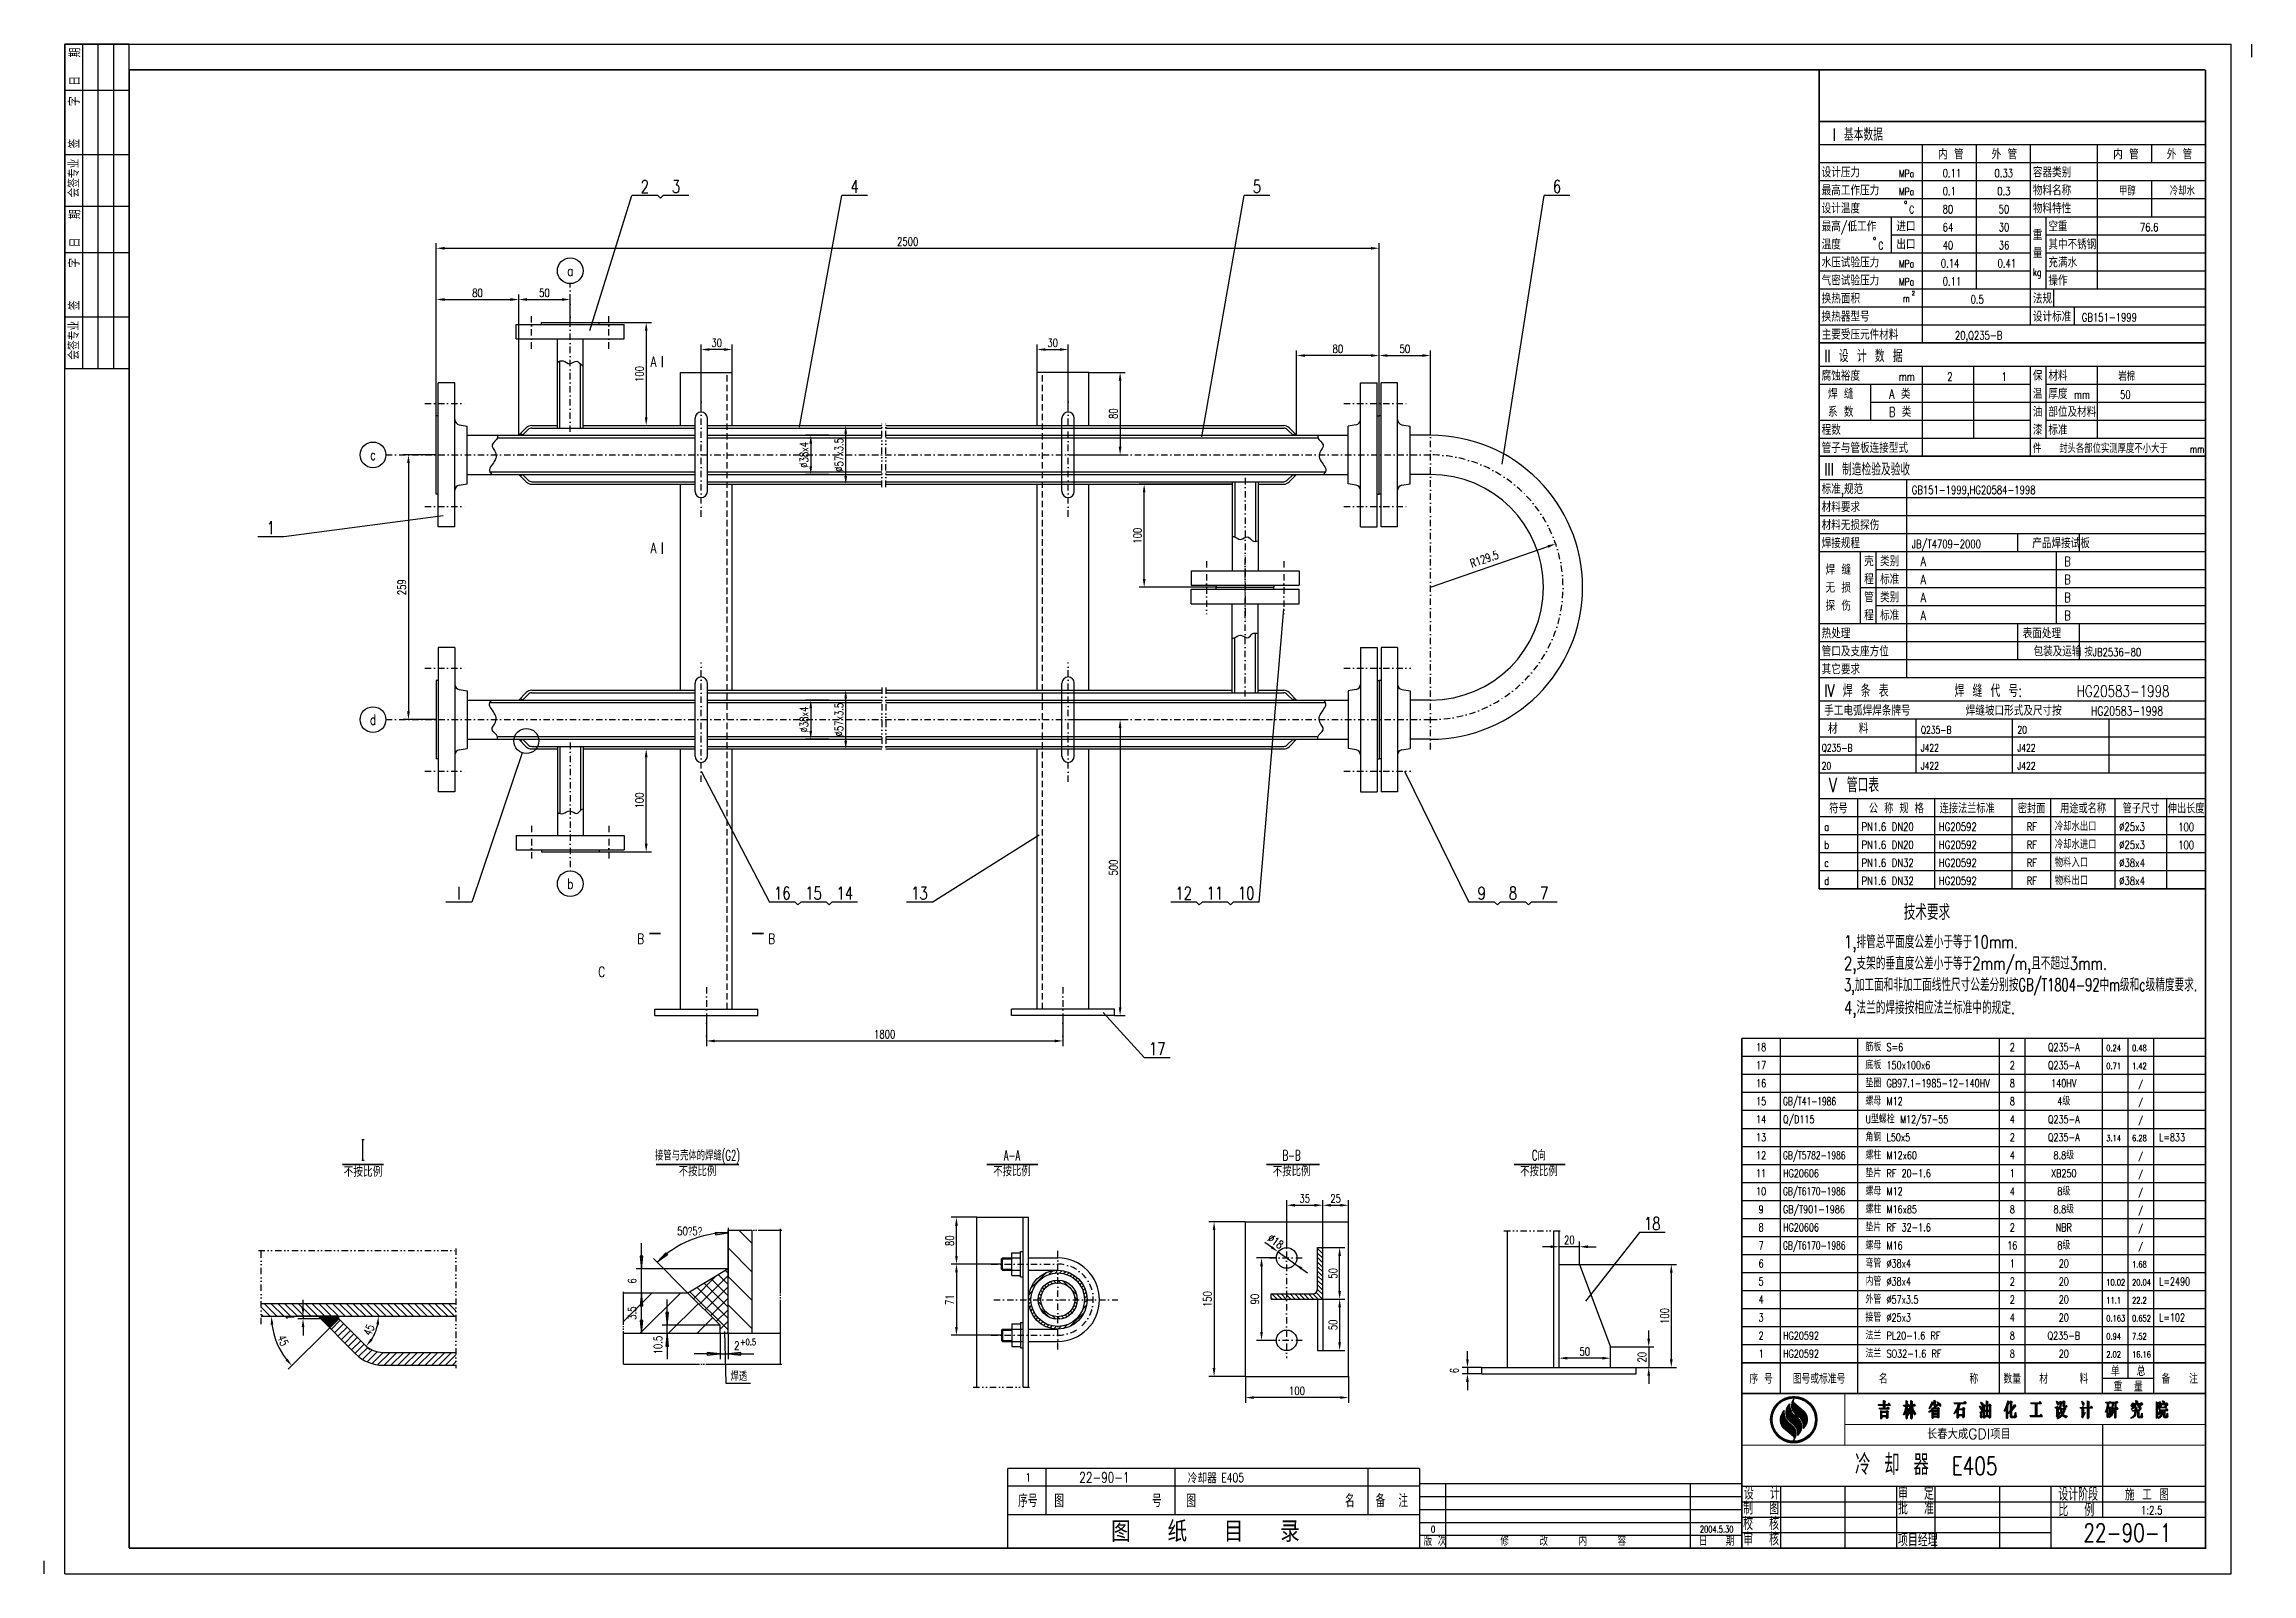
# Model space of a CAD drawing. Extents: x -8431 to -7574, y 1007 to 1601.
import ezdxf
from ezdxf.enums import TextEntityAlignment as Align

# ---------------------------------------------------------------- set-up
doc = ezdxf.new("R2010")
doc.units = 0
doc.header["$LTSCALE"] = 10
doc.header["$MEASUREMENT"] = 0
for name, pattern in [('DASHDOT2', [0.5, 0.25, -0.125, 0, -0.125]), ('DASHED2', [0.375, 0.25, -0.125]), ('DIVIDE2', [0.625, 0.25, -0.125, 0, -0.125, 0, -0.125])]:
    doc.linetypes.add(name, pattern=pattern)
doc.layers.get('0').update_dxf_attribs({"linetype": 'CONTINUOUS'})
doc.layers.get('DEFPOINTS').update_dxf_attribs({"linetype": 'CONTINUOUS'})
doc.layers.add('1', color=2, linetype='CONTINUOUS')
doc.layers.add('2', color=1, linetype='CONTINUOUS')
doc.styles.add('CHINA', font='txt', dxfattribs={"bigfont": 'CHINA'})
doc.styles.add('HZ', font='txt', dxfattribs={"width": 0.75, "bigfont": 'hztxt'})
doc.styles.add('HZTXT', font='txt', dxfattribs={"width": 0.75, "bigfont": 'HZTXT'})
doc.styles.get("Standard").update_dxf_attribs({"font": 'simplex', "width": 0.75, "bigfont": 'hztxt'})
doc.dimstyles.get("Standard").update_dxf_attribs({"dimtxt": 0.18, "dimasz": 0.18, "dimexe": 0.18, "dimexo": 0.0625, "dimgap": 0.09, "dimtad": 0, "dimtih": 1, "dimtoh": 1, "dimdec": 4, "dimzin": 0, "dimtxsty": 'STANDARD', "dimcen": 0.09, "dimazin": 3, "dimtfac": 1, "dimtdec": 4, "dimtofl": 0, "dimtmove": 0, "dimatfit": 3, "dimtolj": 1, "dimtzin": 0})

msp = doc.modelspace()

# ---------------------------------------------------------------- texts
at = {"layer": '1'}
for s, height, style, width, p in [(' I 基本数据', 4.8, 'HZ', 0.75, (-7740.371, 1563.081)), ('内 管', 3.68, 'HZ', 0.75, (-7696.199, 1555.881)), ('外 管', 3.68, 'HZ', 0.75, (-7675.398, 1555.881)), ('内 管', 3.68, 'HZ', 0.75, (-7628.199, 1555.881)), ('外 管', 3.68, 'HZ', 0.75, (-7607.398, 1555.881)), ('设计压力', 3.68, 'HZ', 0.75, (-7741.371, 1548.881)), ('MPa', 2.88, 'HZ', 0.75, (-7711.371, 1548.881)), ('0.11', 3.2, 'HZ', 0.75, (-7694.403, 1548.881)), ('0.33', 3.2, 'HZ', 0.75, (-7674.277, 1548.881)), ('容器类别', 3.68, 'HZ', 0.75, (-7659.371, 1548.881)), ('最高工作压力', 3.68, 'HZ', 0.75, (-7741.371, 1541.881)), ('MPa', 2.88, 'HZ', 0.75, (-7711.371, 1541.881)), ('0.1', 3.2, 'HZ', 0.75, (-7694.403, 1541.881)), ('0.3', 3.2, 'HZ', 0.75, (-7673.215, 1541.881)), ('物料名称', 3.68, 'HZ', 0.75, (-7659.371, 1541.881)), ('甲醇', 3.2, 'HZ', 0.75, (-7625.953, 1541.881)), ('冷却水', 3.2, 'HZ', 0.75, (-7606.209, 1541.881)), ('设计温度', 3.68, 'HZ', 0.75, (-7741.371, 1534.881)), ('o', 1.6, 'HZ', 0.75, (-7709.371, 1538.581)), ('C', 2.88, 'HZ', 0.75, (-7707.371, 1534.881)), ('80', 3.2, 'HZ', 0.75, (-7694.403, 1534.881)), ('50', 3.2, 'HZ', 0.75, (-7672.662, 1534.881)), ('物料特性', 3.68, 'HZ', 0.75, (-7659.371, 1534.881)), ('最高/低工作', 3.68, 'HZ', 0.75, (-7741.371, 1527.881)), ('o', 1.6, 'HZ', 0.75, (-7721.371, 1524.581)), ('进口', 3.68, 'HZ', 0.75, (-7712.371, 1527.881)), ('64', 3.2, 'HZ', 0.75, (-7694.403, 1527.881)), ('30', 3.2, 'HZ', 0.75, (-7672.621, 1527.881)), ('重', 3.68, 'HZ', 0.75, (-7659.371, 1524.581)), ('空重', 3.68, 'HZ', 0.75, (-7653.371, 1527.881)), ('76.6', 3.2, 'HZ', 0.75, (-7617.84, 1527.881)), ('温度', 3.68, 'HZ', 0.75, (-7741.371, 1520.881)), ('水压试验压力', 3.68, 'HZ', 0.75, (-7741.371, 1513.881)), ('C', 2.88, 'HZ', 0.75, (-7719.371, 1520.881)), ('出口', 3.68, 'HZ', 0.75, (-7712.371, 1520.881)), ('0.14', 3.2, 'HZ', 0.75, (-7695.106, 1513.881)), ('40', 3.2, 'HZ', 0.75, (-7694.403, 1520.881)), ('0.41', 3.2, 'HZ', 0.75, (-7673.067, 1513.881)), ('36', 3.2, 'HZ', 0.75, (-7672.621, 1520.881)), ('量', 3.68, 'HZ', 0.75, (-7659.371, 1517.581)), ('其中不锈钢', 3.68, 'HZ', 0.75, (-7653.371, 1520.881)), ('充满水', 3.68, 'HZ', 0.75, (-7653.371, 1513.881)), ('气密试验压力', 3.68, 'HZ', 0.75, (-7741.371, 1506.881)), ('MPa', 2.88, 'HZ', 0.75, (-7711.371, 1513.881)), ('MPa', 2.88, 'HZ', 0.75, (-7711.371, 1506.881)), ('0.11', 3.2, 'HZ', 0.75, (-7694.403, 1506.881)), ('kg', 2.88, 'HZ', 0.75, (-7659.371, 1510.581)), ('操作', 3.68, 'HZ', 0.75, (-7653.371, 1506.881)), ('换热面积', 3.68, 'HZ', 0.75, (-7741.371, 1499.881)), ('m', 2.88, 'HZ', 0.75, (-7709.871, 1500.381)), ('2', 1.6, 'HZ', 0.75, (-7706.371, 1503.081)), ('0.5', 3.2, 'HZ', 0.75, (-7683.543, 1499.881)), ('法规', 3.68, 'HZ', 0.75, (-7659.371, 1499.881)), ('换热器型号', 3.68, 'HZ', 0.75, (-7741.371, 1492.881)), ('设计标准', 3.68, 'HZ', 0.75, (-7659.371, 1492.881)), ('GB151-1999', 3.2, 'HZ', 0.75, (-7640.371, 1492.881)), ('主要受压元件材料', 3.68, 'HZ', 0.75, (-7741.371, 1485.881)), ('20,Q235-B', 3.2, 'HZ', 0.75, (-7689.637, 1485.881)), ('II 设 计 数 据', 4.8, 'HZ', 0.75, (-7740.371, 1477.081)), ('腐蚀裕度', 3.68, 'HZ', 0.75, (-7741.371, 1469.881)), (' 焊 缝     A 类', 3.68, 'HZ', 0.75, (-7741.371, 1462.881)), ('mm', 3.2, 'HZ', 0.75, (-7711.371, 1469.881)), ('2', 3.2, 'HZ', 0.75, (-7692.621, 1469.881)), ('1', 3.2, 'HZ', 0.75, (-7671.582, 1469.881)), ('保', 3.68, 'HZ', 0.75, (-7659.371, 1469.881)), ('温', 3.68, 'HZ', 0.75, (-7659.371, 1462.881)), ('材料', 3.68, 'HZ', 0.75, (-7653.371, 1469.881)), ('厚度', 3.68, 'HZ', 0.75, (-7653.371, 1462.881)), ('岩棉', 3.2, 'HZ', 0.75, (-7626.184, 1469.881)), ('50', 3.2, 'HZ', 0.75, (-7625.547, 1462.881)), (' 系 数     B 类', 3.68, 'HZ', 0.75, (-7741.371, 1455.881)), ('油', 3.68, 'HZ', 0.75, (-7659.371, 1455.881)), ('部位及材料', 3.68, 'HZ', 0.75, (-7653.371, 1455.881)), ('mm', 3.2, 'HZ', 0.75, (-7643.371, 1462.881)), ('程数', 3.68, 'HZ', 0.75, (-7741.371, 1448.881)), ('漆', 3.68, 'HZ', 0.75, (-7659.371, 1448.881)), ('标准', 3.68, 'HZ', 0.75, (-7653.371, 1448.881)), ('管子与管板连接型式', 3.68, 'HZ', 0.75, (-7741.371, 1441.881)), ('件   封头各部位实测厚度不小大于', 3.2, 'HZ', 0.75, (-7659.371, 1441.881)), ('mm', 2.88, 'HZ', 0.75, (-7598.371, 1441.881)), ('III 制造检验及验收', 4.8, 'HZ', 0.75, (-7740.371, 1433.081)), ('标准,规范', 3.68, 'HZ', 0.75, (-7741.371, 1425.881)), ('材料要求', 3.68, 'HZ', 0.75, (-7741.371, 1418.881)), ('GB151-1999,HG20584-1998', 3.2, 'HZ', 0.75, (-7706.371, 1425.881)), ('材料无损探伤', 3.68, 'HZ', 0.75, (-7741.371, 1411.881)), ('焊接规程                         产品焊接试板', 3.68, 'HZ', 0.75, (-7741.371, 1404.881)), ('JB/T4709-2000', 3.2, 'HZ', 0.75, (-7706.371, 1404.881)), ('焊 缝', 3.68, 'HZ', 0.75, (-7739.871, 1394.581)), ('壳 类别   A                    B', 3.68, 'HZ', 0.75, (-7724.871, 1397.881)), ('无 损', 3.68, 'HZ', 0.75, (-7739.871, 1387.581)), ('程 标准   A                    B', 3.68, 'HZ', 0.75, (-7724.871, 1390.881)), ('探 伤', 3.68, 'HZ', 0.75, (-7739.871, 1380.581)), ('程 标准   A                    B', 3.68, 'HZ', 0.75, (-7724.871, 1376.881)), ('管 类别   A                    B', 3.68, 'HZ', 0.75, (-7724.871, 1383.881)), ('热处理                         表面处理', 3.68, 'HZ', 0.75, (-7741.371, 1369.881)), ('管口及支座方位                     包装及运输', 3.68, 'HZ', 0.75, (-7741.371, 1362.881)), ('按JB2536-80', 3.2, 'HZ', 0.75, (-7639.371, 1362.881)), ('其它要求', 3.68, 'HZ', 0.75, (-7741.371, 1355.881)), ('IV 焊 条 表       焊 缝 代 号:', 4.8, 'HZ', 0.75, (-7740.371, 1347.081)), ('HG20583-1998', 4.5, 'HZ', 0.75, (-7642.371, 1347.081)), ('手工电弧焊焊条牌号        焊缝坡口形式及尺寸按', 3.68, 'HZ', 0.75, (-7740.371, 1339.881)), (' 材   料', 3.68, 'HZ', 0.75, (-7741.371, 1332.881)), ('HG20583-1998', 3.5, 'HZ', 0.75, (-7636.825, 1339.881)), ('Q235-B', 2.88, 'HZ', 0.75, (-7741.371, 1325.881)), ('J422', 2.88, 'HZ', 0.75, (-7702.871, 1325.881)), ('Q235-B', 2.88, 'HZ', 0.75, (-7702.871, 1332.881)), ('J422', 2.88, 'HZ', 0.75, (-7665.371, 1325.881)), ('20', 2.88, 'HZ', 0.75, (-7665.371, 1332.881)), ('20', 2.88, 'HZ', 0.75, (-7741.371, 1318.881)), ('J422', 2.88, 'HZ', 0.75, (-7702.871, 1318.881)), ('J422', 2.88, 'HZ', 0.75, (-7665.371, 1318.881)), (' V 管口表', 5.6, 'HZ', 0.75, (-7742.371, 1310.081)), ('a', 3.2, 'HZ', 0.75, (-7740.371, 1295.081)), ('PN1.6 DN20', 3.2, 'HZ', 0.75, (-7725.871, 1295.081)), ('HG20592', 3.2, 'HZ', 0.75, (-7695.871, 1295.081)), ('RF', 3.2, 'HZ', 0.75, (-7661.793, 1295.081)), ('冷却水出口', 3.2, 'HZ', 0.75, (-7650.871, 1295.081)), ('%%c25x3', 3.2, 'HZ', 0.75, (-7625.871, 1295.081)), ('b', 3.2, 'HZ', 0.75, (-7740.371, 1288.081)), ('PN1.6 DN20', 3.2, 'HZ', 0.75, (-7725.871, 1288.081)), ('HG20592', 3.2, 'HZ', 0.75, (-7695.871, 1288.081)), ('RF', 3.2, 'HZ', 0.75, (-7661.793, 1288.081)), ('冷却水进口', 3.2, 'HZ', 0.75, (-7650.871, 1288.081)), ('%%c25x3', 3.2, 'HZ', 0.75, (-7625.871, 1288.081)), ('c', 3.2, 'HZ', 0.75, (-7740.371, 1281.081)), ('d', 3.2, 'HZ', 0.75, (-7740.371, 1274.081)), ('PN1.6 DN32', 3.2, 'HZ', 0.75, (-7725.871, 1281.081)), ('PN1.6 DN32', 3.2, 'HZ', 0.75, (-7725.871, 1274.081)), ('HG20592', 3.2, 'HZ', 0.75, (-7695.871, 1281.081)), ('HG20592', 3.2, 'HZ', 0.75, (-7695.871, 1274.081)), ('RF', 3.2, 'HZ', 0.75, (-7661.793, 1281.081)), ('RF', 3.2, 'HZ', 0.75, (-7661.793, 1274.081)), ('物料入口', 3.2, 'HZ', 0.75, (-7650.871, 1281.081)), ('物料出口', 3.2, 'HZ', 0.75, (-7650.871, 1274.081)), ('%%c38x4', 3.2, 'HZ', 0.75, (-7625.871, 1281.081)), ('%%c38x4', 3.2, 'HZ', 0.75, (-7625.871, 1274.081)), ('技术要求', 6, 'HZ', 0.75, (-7709.502, 1260.51)), ('1,排管总平面度公差小于等于10mm.', 5, 'HZ', 0.75, (-7732.691, 1249.493)), ('2,支架的垂直度公差小于等于2mm/m,且不超过3mm.', 5, 'HZ', 0.75, (-7732.691, 1241.16)), ('3,加工面和非加工面线性尺寸公差分别按GB/T1804-92中m级和c级精度要求.', 5, 'HZ', 0.65, (-7732.691, 1232.827)), ('4,法兰的焊接按相应法兰标准中的规定.', 5, 'HZ', 0.75, (-7732.691, 1223.97)), ('筋板 S=6', 3.04, 'HZ', 0.75, (-7724.371, 1209.581)), ('0.24', 2.4, 'HZ', 0.75, (-7630.871, 1209.581)), ('0.48', 2.4, 'HZ', 0.75, (-7620.871, 1209.581)), ('底板 150x100x6', 3.04, 'HZ', 0.75, (-7724.371, 1202.581)), ('0.71', 2.4, 'HZ', 0.75, (-7630.871, 1202.581)), ('1.42', 2.4, 'HZ', 0.75, (-7620.871, 1202.581)), ('GB/T41-1986', 3.04, 'HZ', 0.7, (-7756.371, 1188.581)), ('螺母 M12', 3.04, 'HZ', 0.75, (-7724.371, 1188.581)), ('垫圈 GB97.1-1985-12-140HV', 3.04, 'HZ', 0.75, (-7724.371, 1195.581)), ('/', 2.4, 'HZ', 0.75, (-7618.443, 1195.581)), ('/', 2.4, 'HZ', 0.75, (-7618.443, 1188.581)), ('Q/D115', 3.04, 'HZ', 0.75, (-7756.371, 1181.581)), ('U型螺栓 M12/57-55', 3.04, 'HZ', 0.75, (-7724.371, 1181.581)), ('/', 2.4, 'HZ', 0.75, (-7618.443, 1181.581)), ('角钢 L50x5', 3.04, 'HZ', 0.75, (-7724.371, 1174.581)), ('3.14', 2.4, 'HZ', 0.75, (-7630.871, 1174.581)), ('6.28', 2.4, 'HZ', 0.75, (-7620.871, 1174.581)), ('L=833', 3.04, 'HZ', 0.75, (-7610.371, 1174.581)), ('GB/T5782-1986', 3.04, 'HZ', 0.7, (-7756.371, 1167.581)), ('螺柱 M12x60', 3.04, 'HZ', 0.75, (-7724.371, 1167.581)), ('/', 2.4, 'HZ', 0.75, (-7618.443, 1167.581)), ('GB/T6170-1986', 3.04, 'HZ', 0.7, (-7756.371, 1153.581)), ('HG20606', 3.04, 'HZ', 0.75, (-7756.371, 1160.581)), ('垫片 RF 20-1.6', 3.04, 'HZ', 0.75, (-7724.371, 1160.581)), ('/', 2.4, 'HZ', 0.75, (-7618.443, 1160.581)), ('GB/T901-1986', 3.04, 'HZ', 0.75, (-7756.371, 1146.581)), ('螺母 M12', 3.04, 'HZ', 0.75, (-7724.371, 1153.581)), ('螺柱 M16x85', 3.04, 'HZ', 0.75, (-7724.371, 1146.581)), ('/', 2.4, 'HZ', 0.75, (-7618.443, 1153.581)), ('/', 2.4, 'HZ', 0.75, (-7618.443, 1146.581)), ('HG20606', 3.04, 'HZ', 0.75, (-7756.371, 1139.581)), ('垫片 RF 32-1.6', 3.04, 'HZ', 0.75, (-7724.371, 1139.581)), ('/', 2.4, 'HZ', 0.75, (-7618.443, 1139.581)), ('GB/T6170-1986', 3.04, 'HZ', 0.7, (-7756.371, 1132.581)), ('螺母 M16', 3.04, 'HZ', 0.75, (-7724.371, 1132.581)), ('/', 2.4, 'HZ', 0.75, (-7618.443, 1132.581)), ('弯管 %%c38x4', 3.04, 'HZ', 0.75, (-7724.371, 1125.581)), ('1.68', 2.4, 'HZ', 0.75, (-7620.871, 1125.581)), ('外管 %%c57x3.5', 3.04, 'HZ', 0.75, (-7724.371, 1111.581)), ('内管 %%c38x4', 3.04, 'HZ', 0.75, (-7724.371, 1118.581)), ('10.02', 2.4, 'HZ', 0.75, (-7630.871, 1118.581)), ('20.04', 2.4, 'HZ', 0.75, (-7620.871, 1118.581)), ('L=2490', 3.04, 'HZ', 0.75, (-7610.371, 1118.581)), ('接管 %%c25x3', 3.04, 'HZ', 0.75, (-7724.371, 1104.581)), ('0.163', 2.4, 'HZ', 0.75, (-7630.871, 1104.581)), ('11.1', 2.4, 'HZ', 0.75, (-7630.871, 1111.581)), ('22.2', 2.4, 'HZ', 0.75, (-7620.871, 1111.581)), ('0.652', 2.4, 'HZ', 0.75, (-7620.871, 1104.581)), ('L=102', 3.04, 'HZ', 0.75, (-7610.371, 1104.581)), ('+0.5', 2.4, 'HZ', 0.75, (-8161.206, 1095.381)), ('HG20592', 3.04, 'HZ', 0.75, (-7756.371, 1097.581)), ('法兰 PL20-1.6 RF', 3.04, 'HZ', 0.75, (-7724.371, 1097.581)), ('0.94', 2.4, 'HZ', 0.75, (-7630.871, 1097.581)), ('7.52', 2.4, 'HZ', 0.75, (-7620.871, 1097.581)), ('2', 3.2, 'HZ', 0.75, (-8163.506, 1093.581)), ('HG20592', 3.04, 'HZ', 0.75, (-7756.371, 1090.581)), ('法兰 SO32-1.6 RF', 3.04, 'HZ', 0.75, (-7724.371, 1090.581)), ('2.02', 2.4, 'HZ', 0.75, (-7630.871, 1090.581)), ('16.16', 2.4, 'HZ', 0.75, (-7620.871, 1090.581)), ('序号', 5, 'HZTXT', 0.75, (-8053.273, 1032.47)), ('图', 5, 'HZTXT', 0.75, (-8039.234, 1032.47)), ('号', 5, 'HZTXT', 0.75, (-8001.324, 1032.47)), ('图', 5, 'HZTXT', 0.75, (-7987.997, 1032.47)), ('名', 5, 'HZTXT', 0.75, (-7926.394, 1032.47)), ('备', 5, 'HZTXT', 0.75, (-7914.547, 1032.47)), ('注', 5, 'HZTXT', 0.75, (-7905.662, 1032.47))]:
    msp.add_text(s, height=height, dxfattribs=dict(at, style=style, width=width)).set_placement(p)
at = {"layer": '1', "style": 'HZ'}
for s, height, width, p in [('2', 4.992, 0.75, (-8198.194, 1542.809)), ('3', 4.992, 0.75, (-8186.073, 1542.809)), ('4', 4.992, 0.75, (-8116.778, 1542.809)), ('5', 4.992, 0.75, (-7960.58, 1542.809)), ('6', 4.992, 0.75, (-7844.095, 1542.809)), ('A', 4, 0.75, (-8194.775, 1475.263)), ('1', 4.992, 0.75, (-8343.366, 1410.317)), ('A', 4, 0.75, (-8194.775, 1402.917)), ('I', 4.992, 0.75, (-8270.396, 1268.409)), ('16', 4.992, 0.75, (-8144.823, 1268.409)), ('15', 4.992, 0.75, (-8132.701, 1268.409)), ('14', 4.992, 0.75, (-8120.58, 1268.409)), ('13', 4.992, 0.75, (-8091.608, 1268.409)), ('12', 4.992, 0.75, (-7989.017, 1268.409)), ('11', 4.992, 0.75, (-7976.895, 1268.409)), ('10', 4.992, 0.75, (-7964.774, 1268.409)), ('9', 4.992, 0.75, (-7873.325, 1268.409)), ('8', 4.992, 0.75, (-7861.204, 1268.409)), ('7', 4.992, 0.75, (-7849.082, 1268.409)), ('B', 4, 0.75, (-8199.846, 1251.169)), ('B', 4, 0.75, (-8149.008, 1251.169)), ('C', 4, 0.75, (-8214.958, 1238.347)), ('17', 4.992, 0.75, (-7999.274, 1207.953)), ('18', 3.04, 0.75, (-7764.871, 1209.581)), ('2', 3.04, 0.75, (-7667.371, 1209.581)), ('Q235-A', 3.04, 0.75, (-7647.371, 1209.581)), ('17', 3.04, 0.75, (-7764.871, 1202.581)), ('2', 3.04, 0.75, (-7667.371, 1202.581)), ('Q235-A', 3.04, 0.75, (-7647.371, 1202.581)), ('16', 3.04, 0.75, (-7764.871, 1195.581)), ('15', 3.04, 0.75, (-7764.871, 1188.581)), ('8', 3.04, 0.75, (-7667.371, 1195.581)), ('8', 3.04, 0.75, (-7667.371, 1188.581)), ('140HV', 3.04, 0.75, (-7647.371, 1195.581)), ('4级', 3.04, 0.75, (-7647.371, 1188.581)), ('14', 3.04, 0.75, (-7764.871, 1181.581)), ('4', 3.04, 0.75, (-7667.371, 1181.581)), ('Q235-A', 3.04, 0.75, (-7647.371, 1181.581)), ('13', 3.04, 0.75, (-7764.871, 1174.581)), ('2', 3.04, 0.75, (-7667.371, 1174.581)), ('Q235-A', 3.04, 0.75, (-7647.371, 1174.581)), ('接管与壳体的焊缝(G2)', 4, 0.6, (-8177.751, 1167.108)), ('A-A', 4, 0.6, (-8055.664, 1167.108)), ('B-B', 4, 0.6, (-7947.123, 1167.108)), ('C向', 4, 0.6, (-7851.137, 1167.108)), ('12', 3.04, 0.75, (-7764.871, 1167.581)), ('4', 3.04, 0.75, (-7667.371, 1167.581)), ('8.8级', 3.04, 0.75, (-7647.371, 1167.581)), ('不按比例', 4, 0.75, (-8307.61, 1160.741)), ('不按比例', 3.6, 0.75, (-8177.751, 1161.008)), ('不按比例', 3.6, 0.75, (-8055.664, 1161.008)), ('不按比例', 3.6, 0.75, (-7947.123, 1161.008)), ('不按比例', 3.6, 0.75, (-7851.137, 1161.008)), ('11', 3.04, 0.75, (-7764.871, 1160.581)), ('1', 3.04, 0.75, (-7667.371, 1160.581)), ('XB250', 3.04, 0.75, (-7647.371, 1160.581)), ('10', 3.04, 0.75, (-7764.871, 1153.581)), ('9', 3.04, 0.75, (-7764.871, 1146.581)), ('4', 3.04, 0.75, (-7667.371, 1153.581)), ('8', 3.04, 0.75, (-7667.371, 1146.581)), ('8.8级', 3.04, 0.75, (-7647.371, 1146.581)), ('8级', 3.04, 0.75, (-7647.371, 1153.581)), ('50\x7f5\x7f', 3.2, 0.75, (-8180.785, 1138.087)), ('18', 4.992, 0.75, (-7807.107, 1140.109)), ('8', 3.04, 0.75, (-7764.871, 1139.581)), ('2', 3.04, 0.75, (-7667.371, 1139.581)), ('NBR', 3.04, 0.75, (-7647.371, 1139.581)), ('7', 3.04, 0.75, (-7764.871, 1132.581)), ('16', 3.04, 0.75, (-7667.371, 1132.581)), ('8级', 3.04, 0.75, (-7647.371, 1132.581)), ('6', 3.04, 0.75, (-7764.871, 1125.581)), ('1', 3.04, 0.75, (-7667.371, 1125.581)), ('20', 3.04, 0.75, (-7647.371, 1125.581)), ('5', 3.04, 0.75, (-7764.871, 1118.581)), ('4', 3.04, 0.75, (-7764.871, 1111.581)), ('2', 3.04, 0.75, (-7667.371, 1118.581)), ('2', 3.04, 0.75, (-7667.371, 1111.581)), ('20', 3.04, 0.75, (-7647.371, 1118.581)), ('20', 3.04, 0.75, (-7647.371, 1111.581)), ('3', 3.04, 0.75, (-7764.871, 1104.581)), ('4', 3.04, 0.75, (-7667.371, 1104.581)), ('20', 3.04, 0.75, (-7647.371, 1104.581)), ('2', 3.04, 0.75, (-7764.871, 1097.581)), ('8', 3.04, 0.75, (-7667.371, 1097.581)), ('Q235-B', 3.04, 0.75, (-7647.371, 1097.581)), ('1', 3.04, 0.75, (-7764.871, 1090.581)), ('8', 3.04, 0.75, (-7667.371, 1090.581)), ('20', 3.04, 0.75, (-7647.371, 1090.581)), ('焊透', 3.2, 0.75, (-8161.694, 1081.556)), ('1', 3.2, 0.75, (-8049.412, 1042.385))]:
    msp.add_text(s, height=height, dxfattribs=dict(at, width=width)).set_placement(p, align=Align.CENTER)
at = {"layer": '1', "style": 'HZ', "width": 0.75}
for s, height, p in [('a', 4, (-8227.157, 1512.585)), ('c', 4, (-8303.719, 1441.086)), ('d', 4, (-8303.719, 1338.286)), ('符号', 3.52, (-7734.871, 1304.081)), ('公 称 规 格', 3.52, (-7712.371, 1304.081)), ('连接法兰标准', 3.52, (-7684.871, 1304.081)), ('密封面', 3.52, (-7659.871, 1304.081)), ('用途或名称', 3.52, (-7639.871, 1304.081)), ('管子尺寸', 3.52, (-7617.371, 1304.081)), ('伸出长度', 3.52, (-7599.871, 1304.081)), ('100', 3.2, (-7599.871, 1296.581)), ('100', 3.2, (-7599.871, 1289.581)), ('b', 4, (-8227.157, 1274.568)), ('序 号', 3.36, (-7764.871, 1082.581)), ('图号或标准号', 3.36, (-7742.371, 1082.581)), ('名             称', 3.36, (-7699.871, 1082.581)), ('数量', 3.36, (-7667.371, 1082.581)), ('材     料', 3.36, (-7647.371, 1082.581)), ('单', 3.36, (-7627.371, 1085.581)), ('重  量', 3.36, (-7622.371, 1079.581)), ('总', 3.36, (-7617.371, 1085.581)), ('备   注', 3.36, (-7602.371, 1082.581)), ('22-90-1', 4, (-8019.809, 1044.007)), ('冷却器', 4, (-7981.82, 1043.971)), ('E405', 3.5, (-7970.013, 1043.971))]:
    msp.add_text(s, height=height, dxfattribs=at).set_placement(p, align=Align.MIDDLE)
for s, p in [('6', (-8201.498, 1120.32)), ('3.5', (-8201.498, 1107.82))]:
    msp.add_text(s, height=3.2, rotation=90, dxfattribs=at).set_placement(p, align=Align.CENTER)
msp.add_text('10.5', height=3.2, rotation=90, dxfattribs=at).set_placement((-8191.498, 1099.008), align=Align.RIGHT)
at = {"layer": '1', "color": 2, "style": 'HZ'}
msp.add_text('长春大成GDI项目', height=4, dxfattribs=at).set_placement((-7700.497, 1058.908))
for s, height, width, p in [('冷 却 器', 8, 0.75, (-7728.42, 1045.009)), ('E405', 7, 0.75, (-7690.873, 1045.009)), ('设  计', 5, 0.7, (-7771.572, 1035.4)), ('审  定', 5, 0.7, (-7711.72, 1035.316)), ('设计阶段', 5, 0.7, (-7649.485, 1034.992)), ('校  核', 5, 0.7, (-7771.852, 1023.581)), ('制  图', 5, 0.7, (-7771.852, 1029.581)), ('批  准', 5, 0.7, (-7711.72, 1029.581)), ('比  例', 5, 0.7, (-7649.485, 1028.882)), ('1:2.5', 3.24, 0.75, (-7617.411, 1029.682)), ('版 次', 3.5, 0.7, (-7895.865, 1017.518)), ('0', 2.566, 0.7, (-7893.016, 1022.6)), ('修     改     内     容', 3.5, 0.7, (-7866.084, 1017.518)), ('日   期', 3.5, 0.7, (-7789.031, 1017.518)), ('2004.5.30', 2.5661, 0.7, (-7788.634, 1022.6)), ('审  核', 5, 0.7, (-7771.852, 1017.581)), ('项目经理', 5, 0.7, (-7711.735, 1017.241)), ('22-90-1', 7, 0.75, (-7639.768, 1019.034))]:
    msp.add_text(s, height=height, dxfattribs=dict(at, width=width)).set_placement(p)
at = {"layer": '1', "color": 2, "style": 'HZ', "width": 0.75}
msp.add_text('施 工 图', height=4.4722, dxfattribs=at).set_placement((-7615.087, 1037.579), align=Align.MIDDLE)
at = {"layer": '1', "style": 'CHINA'}
msp.add_text('图  纸  目  录', height=8, dxfattribs=at).set_placement((-8017.164, 1019.012))

# ---------------------------------------------------------------- blocks, each defined once
blk = doc.blocks.new('*X2')
at = {"color": 0}
for p, q in [((35001, -1110), (35454, -1110)), ((35002, -1120), (35460, -1120)), ((35004, -1130), (35459, -1130)), ((35039, -1250), (35409, -1250)), ((35041, -1260), (35416, -1260)), ((35044, -1270), (35421, -1270)), ((35094, -1340), (35106, -1340)), ((35094, -1350), (35122, -1350)), ((35094, -1360), (35137, -1360)), ((35094, -1370), (35370, -1370)), ((35094, -1380), (35380, -1380)), ((35094, -1390), (35384, -1390)), ((35094, -1400), (35139, -1400)), ((35094, -1410), (35139, -1410)), ((35094, -1420), (35139, -1420)), ((35094, -1430), (35139, -1430)), ((35094, -1440), (35139, -1440)), ((35094, -1450), (35139, -1450)), ((35094, -1460), (35139, -1460)), ((35094, -1470), (35139, -1470)), ((35094, -1480), (35139, -1480)), ((35094, -1490), (35139, -1490)), ((35094, -1500), (35139, -1500)), ((35094, -1510), (35139, -1510)), ((35094, -1520), (35139, -1520)), ((35094, -1530), (35139, -1530)), ((35094, -1540), (35139, -1540)), ((35094, -1550), (35368, -1550)), ((35094, -1560), (35368, -1560)), ((35094, -1570), (35368, -1570)), ((35094, -1580), (35139, -1580)), ((35094, -1590), (35139, -1590)), ((35094, -1600), (35139, -1600)), ((35094, -1610), (35139, -1610)), ((35094, -1620), (35139, -1620)), ((35094, -1630), (35139, -1630)), ((35094, -1640), (35123, -1640)), ((35098, -1650), (35107, -1650)), ((35204, -950), (35224, -950)), ((35204, -960), (35246, -960)), ((35204, -970), (35269, -970)), ((35204, -980), (35270, -980)), ((35204, -990), (35268, -990)), ((35204, -1000), (35261, -1000)), ((35204, -1010), (35254, -1010)), ((35204, -1020), (35253, -1020)), ((35204, -1030), (35253, -1030)), ((35204, -1040), (35252, -1040)), ((35204, -1050), (35252, -1050)), ((35204, -1060), (35251, -1060)), ((35204, -1070), (35251, -1070)), ((35204, -1080), (35250, -1080)), ((35204, -1090), (35250, -1090)), ((35204, -1100), (35250, -1100)), ((35204, -1140), (35249, -1140)), ((35204, -1150), (35249, -1150)), ((35204, -1160), (35249, -1160)), ((35204, -1170), (35249, -1170)), ((35204, -1180), (35249, -1180)), ((35204, -1190), (35249, -1190)), ((35204, -1200), (35249, -1200)), ((35204, -1210), (35249, -1210)), ((35204, -1220), (35249, -1220)), ((35204, -1230), (35249, -1230)), ((35204, -1240), (35249, -1240)), ((35319, -1360), (35361, -1360)), ((35319, -1400), (35382, -1400)), ((35319, -1410), (35375, -1410)), ((35319, -1420), (35368, -1420)), ((35319, -1430), (35368, -1430)), ((35319, -1440), (35368, -1440)), ((35319, -1450), (35368, -1450)), ((35319, -1460), (35368, -1460)), ((35319, -1470), (35368, -1470)), ((35319, -1480), (35368, -1480)), ((35319, -1490), (35368, -1490)), ((35319, -1500), (35368, -1500)), ((35319, -1510), (35368, -1510)), ((35319, -1520), (35368, -1520)), ((35319, -1530), (35368, -1530)), ((35319, -1540), (35368, -1540)), ((35319, -1580), (35368, -1580)), ((35319, -1590), (35368, -1590)), ((35319, -1600), (35368, -1600)), ((35319, -1610), (35368, -1610)), ((35319, -1620), (35364, -1620)), ((35319, -1630), (35347, -1630)), ((35324, -1350), (35352, -1350)), ((35326, -1640), (35329, -1640)), ((35328, -1340), (35342, -1340)), ((35346, -1240), (35403, -1240)), ((35352, -1230), (35396, -1230)), ((35358, -1220), (35390, -1220)), ((35365, -1210), (35384, -1210)), ((35371, -1200), (35377, -1200)), ((35383, -1100), (35447, -1100)), ((35388, -1090), (35441, -1090)), ((35394, -1080), (35435, -1080)), ((35399, -1070), (35428, -1070)), ((35405, -1060), (35422, -1060)), ((35411, -1050), (35415, -1050)), ((35974, -1480), (35995, -1480)), ((35974, -1490), (35988, -1490)), ((35978, -1470), (36002, -1470)), ((35981, -1130), (36195, -1130)), ((35982, -1460), (36009, -1460)), ((35983, -1140), (36433, -1140)), ((35985, -1150), (36429, -1150)), ((35986, -1450), (36014, -1450)), ((35988, -1160), (36199, -1160)), ((35991, -1440), (36019, -1440)), ((35995, -1430), (36024, -1430)), ((35999, -1420), (36029, -1420)), ((36003, -1410), (36033, -1410)), ((36007, -1400), (36038, -1400)), ((36012, -1390), (36043, -1390)), ((36016, -1380), (36047, -1380)), ((36020, -1370), (36050, -1370)), ((36024, -1360), (36054, -1360)), ((36027, -1350), (36057, -1350)), ((36031, -1340), (36060, -1340)), ((36034, -1330), (36063, -1330)), ((36038, -1320), (36067, -1320)), ((36041, -1310), (36070, -1310)), ((36045, -1300), (36073, -1300)), ((36048, -1290), (36119, -1290)), ((36052, -1280), (36119, -1280)), ((36055, -1270), (36119, -1270)), ((36056, -1260), (36164, -1260)), ((36058, -1250), (36148, -1250)), ((36060, -1240), (36131, -1240)), ((36062, -1230), (36119, -1230)), ((36064, -1220), (36119, -1220)), ((36066, -1210), (36119, -1210)), ((36067, -1200), (36119, -1200)), ((36069, -1190), (36119, -1190)), ((36071, -1180), (36119, -1180)), ((36073, -1170), (36119, -1170)), ((36074, -950), (36079, -950)), ((36074, -960), (36097, -960)), ((36074, -970), (36114, -970)), ((36074, -980), (36132, -980)), ((36074, -990), (36135, -990)), ((36074, -1000), (36130, -1000)), ((36074, -1010), (36120, -1010)), ((36074, -1020), (36119, -1020)), ((36074, -1030), (36119, -1030)), ((36074, -1040), (36119, -1040)), ((36074, -1050), (36119, -1050)), ((36074, -1060), (36119, -1060)), ((36074, -1070), (36119, -1070)), ((36074, -1080), (36119, -1080)), ((36074, -1090), (36119, -1090)), ((36074, -1100), (36119, -1100)), ((36074, -1110), (36119, -1110)), ((36074, -1120), (36119, -1120)), ((36074, -1300), (36119, -1300)), ((36074, -1310), (36119, -1310)), ((36074, -1320), (36119, -1320)), ((36074, -1330), (36119, -1330)), ((36074, -1340), (36119, -1340)), ((36074, -1350), (36119, -1350)), ((36074, -1360), (36119, -1360)), ((36074, -1370), (36119, -1370)), ((36074, -1380), (36119, -1380)), ((36074, -1390), (36119, -1390)), ((36074, -1400), (36119, -1400)), ((36074, -1410), (36119, -1410)), ((36074, -1420), (36119, -1420)), ((36074, -1430), (36119, -1430)), ((36074, -1440), (36119, -1440)), ((36074, -1450), (36119, -1450)), ((36074, -1460), (36119, -1460)), ((36074, -1470), (36119, -1470)), ((36074, -1480), (36119, -1480)), ((36074, -1490), (36119, -1490)), ((36074, -1500), (36119, -1500)), ((36074, -1510), (36119, -1510)), ((36074, -1520), (36119, -1520)), ((36074, -1530), (36119, -1530)), ((36074, -1540), (36119, -1540)), ((36074, -1550), (36119, -1550)), ((36074, -1560), (36119, -1560)), ((36074, -1570), (36119, -1570)), ((36074, -1580), (36119, -1580)), ((36074, -1590), (36119, -1590)), ((36074, -1600), (36119, -1600)), ((36074, -1610), (36119, -1610)), ((36074, -1620), (36119, -1620)), ((36074, -1630), (36119, -1630)), ((36077, -1640), (36105, -1640)), ((36084, -1650), (36091, -1650)), ((36120, -1270), (36175, -1270)), ((36127, -1280), (36184, -1280)), ((36129, -1510), (36147, -1510)), ((36130, -1520), (36139, -1520)), ((36133, -1500), (36154, -1500)), ((36134, -1290), (36190, -1290)), ((36138, -1490), (36162, -1490)), ((36141, -1300), (36192, -1300)), ((36143, -1480), (36170, -1480)), ((36144, -1120), (36189, -1120)), ((36146, -1310), (36194, -1310)), ((36147, -1470), (36178, -1470)), ((36148, -1320), (36197, -1320)), ((36150, -1110), (36182, -1110)), ((36151, -1330), (36197, -1330)), ((36152, -1460), (36184, -1460)), ((36154, -1340), (36196, -1340)), ((36156, -1100), (36176, -1100)), ((36157, -1350), (36192, -1350)), ((36157, -1450), (36189, -1450)), ((36160, -1360), (36187, -1360)), ((36161, -1440), (36195, -1440)), ((36162, -1090), (36170, -1090)), ((36166, -1430), (36200, -1430)), ((36171, -1420), (36205, -1420)), ((36172, -1370), (36181, -1370)), ((36175, -1410), (36211, -1410)), ((36179, -1400), (36216, -1400)), ((36181, -1390), (36221, -1390)), ((36184, -1380), (36224, -1380)), ((36187, -1370), (36226, -1370)), ((36190, -1360), (36228, -1360)), ((36193, -1350), (36231, -1350)), ((36196, -1340), (36233, -1340)), ((36199, -1330), (36235, -1330)), ((36202, -1320), (36238, -1320)), ((36204, -1130), (36427, -1130)), ((36205, -1310), (36240, -1310)), ((36207, -1300), (36242, -1300)), ((36209, -1290), (36244, -1290)), ((36211, -1280), (36246, -1280)), ((36214, -1160), (36320, -1160)), ((36214, -1270), (36249, -1270)), ((36216, -1260), (36251, -1260)), ((36218, -1250), (36253, -1250)), ((36220, -1240), (36255, -1240)), ((36223, -1230), (36257, -1230)), ((36225, -1220), (36259, -1220)), ((36227, -1210), (36261, -1210)), ((36229, -1200), (36263, -1200)), ((36231, -1190), (36265, -1190)), ((36234, -1180), (36324, -1180)), ((36236, -1170), (36322, -1170)), ((36266, -950), (36272, -950)), ((36266, -960), (36291, -960)), ((36266, -970), (36311, -970)), ((36266, -980), (36323, -980)), ((36266, -990), (36321, -990)), ((36266, -1000), (36312, -1000)), ((36266, -1010), (36307, -1010)), ((36266, -1020), (36307, -1020)), ((36266, -1030), (36307, -1030)), ((36266, -1040), (36307, -1040)), ((36266, -1050), (36307, -1050)), ((36266, -1060), (36307, -1060)), ((36266, -1070), (36307, -1070)), ((36266, -1080), (36307, -1080)), ((36266, -1090), (36307, -1090)), ((36266, -1100), (36307, -1100)), ((36266, -1110), (36307, -1110)), ((36266, -1120), (36307, -1120)), ((36266, -1190), (36326, -1190)), ((36266, -1200), (36328, -1200)), ((36266, -1210), (36329, -1210)), ((36266, -1220), (36331, -1220)), ((36266, -1230), (36333, -1230)), ((36266, -1240), (36307, -1240)), ((36266, -1250), (36307, -1250)), ((36266, -1260), (36307, -1260)), ((36266, -1270), (36307, -1270)), ((36266, -1280), (36307, -1280)), ((36266, -1290), (36307, -1290)), ((36266, -1300), (36307, -1300)), ((36266, -1310), (36307, -1310)), ((36266, -1320), (36307, -1320)), ((36266, -1330), (36307, -1330)), ((36266, -1340), (36307, -1340)), ((36266, -1350), (36307, -1350)), ((36266, -1360), (36307, -1360)), ((36266, -1370), (36307, -1370)), ((36266, -1380), (36307, -1380)), ((36266, -1390), (36307, -1390)), ((36266, -1400), (36307, -1400)), ((36266, -1410), (36307, -1410)), ((36266, -1420), (36307, -1420)), ((36266, -1430), (36307, -1430)), ((36266, -1440), (36307, -1440)), ((36266, -1450), (36307, -1450)), ((36266, -1460), (36307, -1460)), ((36266, -1470), (36307, -1470)), ((36266, -1480), (36307, -1480)), ((36266, -1490), (36307, -1490)), ((36266, -1500), (36307, -1500)), ((36266, -1510), (36307, -1510)), ((36266, -1520), (36307, -1520)), ((36266, -1530), (36307, -1530)), ((36266, -1540), (36307, -1540)), ((36266, -1550), (36307, -1550)), ((36266, -1560), (36307, -1560)), ((36266, -1570), (36307, -1570)), ((36266, -1580), (36307, -1580)), ((36266, -1590), (36307, -1590)), ((36266, -1600), (36307, -1600)), ((36266, -1610), (36307, -1610)), ((36266, -1620), (36307, -1620)), ((36266, -1630), (36307, -1630)), ((36272, -1640), (36294, -1640)), ((36277, -1650), (36282, -1650)), ((36307, -1240), (36335, -1240)), ((36309, -1250), (36337, -1250)), ((36312, -1260), (36339, -1260)), ((36314, -1270), (36342, -1270)), ((36316, -1280), (36345, -1280)), ((36318, -1290), (36349, -1290)), ((36320, -1300), (36352, -1300)), ((36323, -1310), (36355, -1310)), ((36325, -1320), (36358, -1320)), ((36327, -1330), (36362, -1330)), ((36330, -1340), (36365, -1340)), ((36333, -1350), (36371, -1350)), ((36336, -1360), (36376, -1360)), ((36339, -1370), (36382, -1370)), ((36343, -1380), (36388, -1380)), ((36346, -1390), (36393, -1390)), ((36349, -1400), (36400, -1400)), ((36354, -1410), (36407, -1410)), ((36359, -1420), (36415, -1420)), ((36363, -1430), (36422, -1430)), ((36368, -1440), (36430, -1440)), ((36372, -1120), (36421, -1120)), ((36373, -1450), (36438, -1450)), ((36376, -1110), (36415, -1110)), ((36377, -1460), (36445, -1460)), ((36380, -1100), (36409, -1100)), ((36382, -1470), (36446, -1470)), ((36385, -1090), (36402, -1090)), ((36387, -1480), (36428, -1480)), ((36391, -1490), (36418, -1490)), ((36396, -1500), (36401, -1500)), ((36956, -1390), (36978, -1390)), ((36960, -1380), (36999, -1380)), ((36971, -1370), (37020, -1370)), ((36973, -1240), (36994, -1240)), ((36976, -1250), (36986, -1250)), ((36977, -1230), (37002, -1230)), ((36983, -1220), (37010, -1220)), ((36983, -1360), (37036, -1360)), ((36988, -1210), (37018, -1210)), ((36994, -1200), (37026, -1200)), ((36995, -1350), (37051, -1350)), ((37000, -1190), (37034, -1190)), ((37005, -1180), (37042, -1180)), ((37007, -1340), (37066, -1340)), ((37011, -1170), (37049, -1170)), ((37016, -1160), (37055, -1160)), ((37019, -1330), (37081, -1330)), ((37022, -1150), (37062, -1150)), ((37027, -1140), (37069, -1140)), ((37031, -1320), (37132, -1320)), ((37033, -1130), (37075, -1130)), ((37037, -1120), (37082, -1120)), ((37041, -1110), (37088, -1110)), ((37043, -1310), (37132, -1310)), ((37046, -1100), (37095, -1100)), ((37050, -1090), (37101, -1090)), ((37054, -1080), (37110, -1080)), ((37055, -1300), (37132, -1300)), ((37058, -1070), (37120, -1070)), ((37062, -1060), (37130, -1060)), ((37067, -1050), (37132, -1050)), ((37067, -1290), (37133, -1290)), ((37071, -1040), (37126, -1040)), ((37074, -1030), (37116, -1030)), ((37077, -1020), (37106, -1020)), ((37079, -1280), (37142, -1280)), ((37080, -1010), (37097, -1010)), ((37083, -1000), (37087, -1000)), ((37087, -1230), (37093, -1230)), ((37087, -1240), (37114, -1240)), ((37087, -1250), (37354, -1250)), ((37087, -1260), (37360, -1260)), ((37087, -1270), (37359, -1270)), ((37087, -1330), (37132, -1330)), ((37087, -1340), (37132, -1340)), ((37087, -1350), (37348, -1350)), ((37087, -1360), (37348, -1360)), ((37087, -1370), (37348, -1370)), ((37087, -1380), (37132, -1380)), ((37087, -1390), (37132, -1390)), ((37087, -1400), (37132, -1400)), ((37087, -1410), (37132, -1410)), ((37087, -1420), (37132, -1420)), ((37087, -1430), (37132, -1430)), ((37087, -1440), (37132, -1440)), ((37087, -1450), (37348, -1450)), ((37087, -1460), (37348, -1460)), ((37087, -1470), (37348, -1470)), ((37087, -1480), (37132, -1480)), ((37087, -1490), (37132, -1490)), ((37087, -1500), (37132, -1500)), ((37087, -1510), (37132, -1510)), ((37087, -1520), (37132, -1520)), ((37087, -1530), (37132, -1530)), ((37087, -1540), (37132, -1540)), ((37087, -1550), (37132, -1550)), ((37087, -1560), (37348, -1560)), ((37087, -1570), (37348, -1570)), ((37087, -1580), (37348, -1580)), ((37087, -1590), (37132, -1590)), ((37087, -1600), (37132, -1600)), ((37087, -1610), (37132, -1610)), ((37087, -1620), (37132, -1620)), ((37089, -1630), (37110, -1630)), ((37128, -1240), (37194, -1240)), ((37138, -1230), (37204, -1230)), ((37147, -1220), (37215, -1220)), ((37157, -1210), (37225, -1210)), ((37164, -940), (37172, -940)), ((37164, -950), (37188, -950)), ((37164, -960), (37204, -960)), ((37164, -970), (37221, -970)), ((37164, -980), (37222, -980)), ((37164, -990), (37218, -990)), ((37164, -1000), (37212, -1000)), ((37164, -1010), (37209, -1010)), ((37164, -1020), (37209, -1020)), ((37164, -1030), (37209, -1030)), ((37164, -1040), (37209, -1040)), ((37164, -1050), (37209, -1050)), ((37164, -1060), (37209, -1060)), ((37164, -1070), (37209, -1070)), ((37164, -1080), (37209, -1080)), ((37164, -1090), (37209, -1090)), ((37164, -1100), (37209, -1100)), ((37164, -1110), (37209, -1110)), ((37164, -1120), (37209, -1120)), ((37164, -1130), (37209, -1130)), ((37164, -1140), (37209, -1140)), ((37164, -1150), (37200, -1150)), ((37166, -1200), (37236, -1200)), ((37168, -1160), (37179, -1160)), ((37176, -1190), (37246, -1190)), ((37185, -1180), (37257, -1180)), ((37195, -1170), (37267, -1170)), ((37204, -1160), (37278, -1160)), ((37214, -1150), (37288, -1150)), ((37223, -1140), (37299, -1140)), ((37233, -1130), (37316, -1130)), ((37242, -1120), (37322, -1120)), ((37252, -1110), (37317, -1110)), ((37261, -1100), (37307, -1100)), ((37271, -1090), (37296, -1090)), ((37279, -1000), (37295, -1000)), ((37283, -1010), (37315, -1010)), ((37292, -1020), (37335, -1020)), ((37294, -1240), (37345, -1240)), ((37295, -1280), (37354, -1280)), ((37295, -1290), (37349, -1290)), ((37295, -1300), (37348, -1300)), ((37295, -1310), (37348, -1310)), ((37295, -1320), (37348, -1320)), ((37295, -1330), (37348, -1330)), ((37295, -1340), (37348, -1340)), ((37295, -1380), (37348, -1380)), ((37295, -1390), (37348, -1390)), ((37295, -1400), (37348, -1400)), ((37295, -1410), (37348, -1410)), ((37295, -1420), (37348, -1420)), ((37295, -1430), (37348, -1430)), ((37295, -1440), (37348, -1440)), ((37295, -1480), (37348, -1480)), ((37295, -1490), (37348, -1490)), ((37295, -1500), (37348, -1500)), ((37295, -1510), (37348, -1510)), ((37295, -1520), (37348, -1520)), ((37295, -1530), (37348, -1530)), ((37295, -1540), (37348, -1540)), ((37295, -1550), (37348, -1550)), ((37295, -1590), (37348, -1590)), ((37295, -1600), (37348, -1600)), ((37295, -1610), (37328, -1610)), ((37300, -1230), (37335, -1230)), ((37302, -1030), (37354, -1030)), ((37305, -1220), (37325, -1220)), ((37311, -1040), (37366, -1040)), ((37311, -1210), (37316, -1210)), ((37318, -1050), (37378, -1050)), ((37325, -1060), (37390, -1060)), ((37332, -1070), (37401, -1070)), ((37339, -1080), (37408, -1080)), ((37346, -1090), (37415, -1090)), ((37353, -1100), (37418, -1100)), ((37360, -1110), (37418, -1110)), ((37367, -1120), (37418, -1120)), ((37372, -1130), (37417, -1130)), ((37377, -1140), (37415, -1140)), ((37382, -1150), (37412, -1150)), ((37389, -1160), (37410, -1160)), ((37936, -1450), (37954, -1450)), ((37938, -1040), (38394, -1040)), ((37938, -1440), (37964, -1440)), ((37943, -1050), (38400, -1050)), ((37944, -1460), (37945, -1460)), ((37945, -1430), (37973, -1430)), ((37947, -1060), (38399, -1060)), ((37952, -1420), (37982, -1420)), ((37958, -1410), (37992, -1410)), ((37965, -1400), (38001, -1400)), ((37972, -1390), (38010, -1390)), ((37978, -1380), (38017, -1380)), ((37985, -1370), (38024, -1370)), ((37992, -1360), (38031, -1360)), ((37999, -1350), (38038, -1350)), ((38005, -1340), (38045, -1340)), ((38012, -1330), (38052, -1330)), ((38019, -1320), (38112, -1320)), ((38025, -1310), (38112, -1310)), ((38030, -1300), (38112, -1300)), ((38034, -1290), (38342, -1290)), ((38039, -1280), (38344, -1280)), ((38043, -1270), (38345, -1270)), ((38048, -1260), (38107, -1260)), ((38052, -1250), (38103, -1250)), ((38056, -1240), (38107, -1240)), ((38059, -1330), (38112, -1330)), ((38059, -1340), (38112, -1340)), ((38059, -1350), (38112, -1350)), ((38059, -1360), (38112, -1360)), ((38059, -1370), (38112, -1370)), ((38059, -1380), (38112, -1380)), ((38059, -1390), (38112, -1390)), ((38059, -1400), (38112, -1400)), ((38059, -1410), (38112, -1410)), ((38059, -1420), (38112, -1420)), ((38059, -1430), (38112, -1430)), ((38059, -1440), (38112, -1440)), ((38059, -1450), (38112, -1450)), ((38059, -1460), (38112, -1460)), ((38059, -1470), (38112, -1470)), ((38059, -1480), (38112, -1480)), ((38059, -1490), (38112, -1490)), ((38059, -1500), (38336, -1500)), ((38059, -1510), (38336, -1510)), ((38059, -1520), (38336, -1520)), ((38059, -1530), (38112, -1530)), ((38059, -1540), (38112, -1540)), ((38059, -1550), (38112, -1550)), ((38059, -1560), (38112, -1560)), ((38059, -1570), (38112, -1570)), ((38059, -1580), (38112, -1580)), ((38059, -1590), (38112, -1590)), ((38059, -1600), (38112, -1600)), ((38059, -1610), (38097, -1610)), ((38060, -1620), (38082, -1620)), ((38061, -1230), (38112, -1230)), ((38065, -1220), (38117, -1220)), ((38070, -1210), (38121, -1210)), ((38074, -1200), (38126, -1200)), ((38077, -1190), (38131, -1190)), ((38081, -1180), (38134, -1180)), ((38084, -1170), (38137, -1170)), ((38087, -1160), (38140, -1160)), ((38090, -1150), (38143, -1150)), ((38093, -1140), (38146, -1140)), ((38096, -1130), (38149, -1130)), ((38099, -1120), (38152, -1120)), ((38102, -1110), (38155, -1110)), ((38105, -1100), (38158, -1100)), ((38108, -1090), (38161, -1090)), ((38111, -1080), (38164, -1080)), ((38114, -1070), (38167, -1070)), ((38276, -1260), (38337, -1260)), ((38281, -1250), (38327, -1250)), ((38283, -1300), (38339, -1300)), ((38283, -1310), (38336, -1310)), ((38283, -1320), (38336, -1320)), ((38283, -1330), (38336, -1330)), ((38283, -1340), (38336, -1340)), ((38283, -1350), (38336, -1350)), ((38283, -1360), (38336, -1360)), ((38283, -1370), (38336, -1370)), ((38283, -1380), (38336, -1380)), ((38283, -1390), (38336, -1390)), ((38283, -1400), (38336, -1400)), ((38283, -1410), (38336, -1410)), ((38283, -1420), (38336, -1420)), ((38283, -1430), (38336, -1430)), ((38283, -1440), (38336, -1440)), ((38283, -1450), (38336, -1450)), ((38283, -1460), (38336, -1460)), ((38283, -1470), (38336, -1470)), ((38283, -1480), (38336, -1480)), ((38283, -1490), (38336, -1490)), ((38283, -1530), (38336, -1530)), ((38283, -1540), (38336, -1540)), ((38283, -1550), (38336, -1550)), ((38283, -1560), (38336, -1560)), ((38283, -1570), (38336, -1570)), ((38283, -1580), (38336, -1580)), ((38283, -1590), (38324, -1590)), ((38283, -1600), (38307, -1600)), ((38286, -1240), (38318, -1240)), ((38291, -1230), (38308, -1230)), ((38323, -1030), (38387, -1030)), ((38328, -1020), (38381, -1020)), ((38333, -1010), (38375, -1010)), ((38339, -1000), (38368, -1000)), ((38344, -990), (38362, -990)), ((38928, -1170), (38959, -1170)), ((38932, -1180), (38979, -1180)), ((38938, -1190), (38989, -1190)), ((38943, -1200), (38999, -1200)), ((38946, -1400), (39025, -1400)), ((38948, -1210), (39006, -1210)), ((38948, -1410), (39023, -1410)), ((38953, -1220), (39008, -1220)), ((38954, -1420), (39021, -1420)), ((38958, -1230), (39010, -1230)), ((38961, -1240), (39009, -1240)), ((38962, -1430), (39020, -1430)), ((38963, -1250), (39008, -1250)), ((38966, -1260), (39006, -1260)), ((38969, -1550), (39024, -1550)), ((38969, -1560), (39025, -1560)), ((38969, -1570), (39026, -1570)), ((38969, -1580), (39026, -1580)), ((38970, -1270), (39002, -1270)), ((38970, -1540), (39022, -1540)), ((38971, -1440), (39018, -1440)), ((38971, -1590), (39023, -1590)), ((38972, -1530), (39021, -1530)), ((38973, -1010), (38991, -1010)), ((38973, -1520), (39020, -1520)), ((38973, -1600), (39020, -1600)), ((38974, -1280), (38997, -1280)), ((38975, -1020), (39012, -1020)), ((38975, -1510), (39019, -1510)), ((38976, -1450), (39018, -1450)), ((38976, -1500), (39018, -1500)), ((38978, -1490), (39018, -1490)), ((38979, -1460), (39018, -1460)), ((38979, -1480), (39018, -1480)), ((38981, -1030), (39031, -1030)), ((38981, -1470), (39018, -1470)), ((38982, -1610), (39016, -1610)), ((38986, -1390), (39027, -1390)), ((38987, -1040), (39038, -1040)), ((38989, -1380), (39028, -1380)), ((38992, -1050), (39045, -1050)), ((38992, -1370), (39030, -1370)), ((38995, -1360), (39031, -1360)), ((38996, -1060), (39051, -1060)), ((38998, -1350), (39033, -1350)), ((38999, -1070), (39053, -1070)), ((39002, -1080), (39054, -1080)), ((39002, -1340), (39035, -1340)), ((39005, -1090), (39054, -1090)), ((39005, -1330), (39036, -1330)), ((39008, -1100), (39051, -1100)), ((39008, -1320), (39038, -1320)), ((39011, -1310), (39040, -1310)), ((39012, -1110), (39047, -1110)), ((39014, -1300), (39042, -1300)), ((39017, -1120), (39040, -1120)), ((39017, -1290), (39044, -1290)), ((39020, -1280), (39047, -1280)), ((39024, -1270), (39049, -1270)), ((39027, -1260), (39051, -1260)), ((39030, -1250), (39053, -1250)), ((39033, -1240), (39056, -1240)), ((39036, -1230), (39058, -1230)), ((39039, -1220), (39060, -1220)), ((39042, -1210), (39062, -1210)), ((39046, -1200), (39065, -1200)), ((39049, -1190), (39067, -1190)), ((39052, -1180), (39069, -1180)), ((39055, -1170), (39071, -1170)), ((39058, -1160), (39074, -1160)), ((39061, -1150), (39076, -1150)), ((39064, -1140), (39078, -1140)), ((39068, -1130), (39081, -1130)), ((39071, -1120), (39083, -1120)), ((39074, -1110), (39081, -1110)), ((39088, -1110), (39098, -1110)), ((39088, -1120), (39117, -1120)), ((39088, -1130), (39358, -1130)), ((39088, -1140), (39365, -1140)), ((39088, -1150), (39364, -1150)), ((39088, -1160), (39137, -1160)), ((39088, -1170), (39137, -1170)), ((39088, -1180), (39137, -1180)), ((39088, -1190), (39137, -1190)), ((39088, -1200), (39137, -1200)), ((39088, -1210), (39137, -1210)), ((39088, -1220), (39137, -1220)), ((39088, -1230), (39137, -1230)), ((39088, -1240), (39137, -1240)), ((39088, -1250), (39137, -1250)), ((39088, -1260), (39137, -1260)), ((39088, -1270), (39137, -1270)), ((39088, -1280), (39137, -1280)), ((39088, -1290), (39137, -1290)), ((39088, -1300), (39137, -1300)), ((39088, -1310), (39137, -1310)), ((39088, -1320), (39137, -1320)), ((39088, -1330), (39137, -1330)), ((39088, -1340), (39357, -1340)), ((39088, -1350), (39357, -1350)), ((39088, -1360), (39357, -1360)), ((39088, -1370), (39137, -1370)), ((39088, -1380), (39137, -1380)), ((39088, -1390), (39137, -1390)), ((39088, -1400), (39137, -1400)), ((39088, -1410), (39137, -1410)), ((39088, -1420), (39137, -1420)), ((39088, -1430), (39137, -1430)), ((39088, -1440), (39137, -1440)), ((39088, -1450), (39137, -1450)), ((39088, -1460), (39137, -1460)), ((39088, -1470), (39137, -1470)), ((39088, -1480), (39137, -1480)), ((39088, -1490), (39137, -1490)), ((39088, -1500), (39137, -1500)), ((39088, -1510), (39137, -1510)), ((39088, -1520), (39137, -1520)), ((39088, -1530), (39137, -1530)), ((39088, -1540), (39137, -1540)), ((39088, -1550), (39357, -1550)), ((39088, -1560), (39357, -1560)), ((39088, -1570), (39357, -1570)), ((39088, -1580), (39137, -1580)), ((39088, -1590), (39137, -1590)), ((39088, -1600), (39137, -1600)), ((39088, -1610), (39137, -1610)), ((39089, -1620), (39119, -1620)), ((39194, -960), (39204, -960)), ((39194, -970), (39218, -970)), ((39194, -980), (39232, -980)), ((39194, -990), (39246, -990)), ((39194, -1000), (39251, -1000)), ((39194, -1010), (39249, -1010)), ((39194, -1020), (39243, -1020)), ((39194, -1030), (39239, -1030)), ((39194, -1040), (39239, -1040)), ((39194, -1050), (39239, -1050)), ((39194, -1060), (39239, -1060)), ((39194, -1070), (39239, -1070)), ((39194, -1080), (39239, -1080)), ((39194, -1090), (39239, -1090)), ((39194, -1100), (39239, -1100)), ((39194, -1110), (39239, -1110)), ((39194, -1120), (39239, -1120)), ((39194, -1160), (39239, -1160)), ((39194, -1170), (39239, -1170)), ((39194, -1180), (39239, -1180)), ((39194, -1190), (39239, -1190)), ((39194, -1200), (39239, -1200)), ((39194, -1210), (39239, -1210)), ((39194, -1220), (39239, -1220)), ((39194, -1230), (39239, -1230)), ((39194, -1240), (39239, -1240)), ((39194, -1250), (39239, -1250)), ((39194, -1260), (39239, -1260)), ((39194, -1270), (39239, -1270)), ((39194, -1280), (39239, -1280)), ((39194, -1290), (39239, -1290)), ((39194, -1300), (39239, -1300)), ((39194, -1310), (39239, -1310)), ((39194, -1320), (39239, -1320)), ((39194, -1330), (39239, -1330)), ((39194, -1370), (39239, -1370)), ((39194, -1380), (39239, -1380)), ((39194, -1390), (39239, -1390)), ((39194, -1400), (39239, -1400)), ((39194, -1410), (39239, -1410)), ((39194, -1420), (39239, -1420)), ((39194, -1430), (39239, -1430)), ((39194, -1440), (39239, -1440)), ((39194, -1450), (39239, -1450)), ((39194, -1460), (39239, -1460)), ((39194, -1470), (39239, -1470)), ((39194, -1480), (39239, -1480)), ((39194, -1490), (39239, -1490)), ((39194, -1500), (39239, -1500)), ((39194, -1510), (39239, -1510)), ((39194, -1520), (39239, -1520)), ((39194, -1530), (39239, -1530)), ((39194, -1540), (39239, -1540)), ((39300, -1160), (39361, -1160)), ((39300, -1170), (39359, -1170)), ((39300, -1180), (39357, -1180)), ((39300, -1190), (39357, -1190)), ((39300, -1200), (39357, -1200)), ((39300, -1210), (39357, -1210)), ((39300, -1220), (39357, -1220)), ((39300, -1230), (39357, -1230)), ((39300, -1240), (39357, -1240)), ((39300, -1250), (39357, -1250)), ((39300, -1260), (39357, -1260)), ((39300, -1270), (39357, -1270)), ((39300, -1280), (39357, -1280)), ((39300, -1290), (39357, -1290)), ((39300, -1300), (39357, -1300)), ((39300, -1310), (39357, -1310)), ((39300, -1320), (39357, -1320)), ((39300, -1330), (39357, -1330)), ((39300, -1370), (39357, -1370)), ((39300, -1380), (39357, -1380)), ((39300, -1390), (39357, -1390)), ((39300, -1400), (39357, -1400)), ((39300, -1410), (39357, -1410)), ((39300, -1420), (39357, -1420)), ((39300, -1430), (39357, -1430)), ((39300, -1440), (39357, -1440)), ((39300, -1450), (39357, -1450)), ((39300, -1460), (39357, -1460)), ((39300, -1470), (39357, -1470)), ((39300, -1480), (39357, -1480)), ((39300, -1490), (39357, -1490)), ((39300, -1500), (39357, -1500)), ((39300, -1510), (39357, -1510)), ((39300, -1520), (39357, -1520)), ((39300, -1530), (39357, -1530)), ((39300, -1540), (39357, -1540)), ((39300, -1580), (39357, -1580)), ((39300, -1590), (39357, -1590)), ((39300, -1600), (39357, -1600)), ((39300, -1610), (39344, -1610)), ((39303, -1620), (39330, -1620)), ((39307, -1120), (39350, -1120)), ((39311, -1110), (39342, -1110)), ((39315, -1100), (39334, -1100)), ((39319, -1090), (39327, -1090)), ((39890, -1340), (39908, -1340)), ((39892, -1350), (39900, -1350)), ((39894, -1330), (39916, -1330)), ((39899, -1320), (39923, -1320)), ((39903, -1310), (39931, -1310)), ((39908, -1300), (39939, -1300)), ((39912, -1290), (39946, -1290)), ((39916, -1280), (39951, -1280)), ((39921, -1270), (39956, -1270)), ((39925, -1260), (39961, -1260)), ((39930, -1250), (39966, -1250)), ((39934, -1240), (39971, -1240)), ((39939, -1230), (39976, -1230)), ((39943, -1220), (40019, -1220)), ((39947, -1210), (40019, -1210)), ((39951, -1200), (40026, -1200)), ((39954, -1190), (40025, -1190)), ((39958, -1180), (40016, -1180)), ((39961, -1170), (40007, -1170)), ((39965, -1160), (40010, -1160)), ((39968, -1150), (40014, -1150)), ((39972, -1140), (40018, -1140)), ((39975, -1130), (40023, -1130)), ((39978, -1230), (40019, -1230)), ((39978, -1240), (40019, -1240)), ((39978, -1250), (40019, -1250)), ((39978, -1260), (40019, -1260)), ((39978, -1270), (40019, -1270)), ((39978, -1280), (40019, -1280)), ((39978, -1290), (40019, -1290)), ((39978, -1300), (40019, -1300)), ((39978, -1310), (40019, -1310)), ((39978, -1320), (40019, -1320)), ((39978, -1330), (40019, -1330)), ((39978, -1340), (40019, -1340)), ((39978, -1350), (40019, -1350)), ((39978, -1360), (40019, -1360)), ((39978, -1370), (40019, -1370)), ((39978, -1380), (40019, -1380)), ((39978, -1390), (40019, -1390)), ((39978, -1400), (40019, -1400)), ((39978, -1410), (40019, -1410)), ((39978, -1420), (40019, -1420)), ((39978, -1430), (40019, -1430)), ((39978, -1440), (40019, -1440)), ((39978, -1450), (40019, -1450)), ((39978, -1460), (40019, -1460)), ((39978, -1470), (40019, -1470)), ((39978, -1480), (40019, -1480)), ((39978, -1490), (40019, -1490)), ((39978, -1500), (40019, -1500)), ((39978, -1510), (40019, -1510)), ((39978, -1520), (40019, -1520)), ((39978, -1530), (40019, -1530)), ((39978, -1540), (40019, -1540)), ((39978, -1550), (40019, -1550)), ((39978, -1560), (40019, -1560)), ((39978, -1570), (40019, -1570)), ((39978, -1580), (40019, -1580)), ((39978, -1590), (40019, -1590)), ((39978, -1600), (40019, -1600)), ((39978, -1610), (40015, -1610)), ((39978, -1620), (40004, -1620)), ((39978, -1630), (39994, -1630)), ((39979, -1120), (40027, -1120)), ((39981, -1640), (39983, -1640)), ((39982, -1110), (40031, -1110)), ((39986, -1100), (40035, -1100)), ((39989, -1090), (40039, -1090)), ((39993, -1080), (40043, -1080)), ((39996, -1070), (40047, -1070)), ((39999, -1060), (40051, -1060)), ((40003, -1050), (40056, -1050)), ((40006, -1040), (40060, -1040)), ((40009, -1030), (40069, -1030)), ((40012, -1020), (40078, -1020)), ((40015, -1010), (40080, -1010)), ((40018, -1000), (40074, -1000)), ((40021, -990), (40064, -990)), ((40024, -980), (40053, -980)), ((40027, -970), (40043, -970)), ((40031, -960), (40032, -960)), ((40035, -1440), (40053, -1440)), ((40042, -1430), (40068, -1430)), ((40051, -1420), (40084, -1420)), ((40060, -1410), (40099, -1410)), ((40070, -1400), (40114, -1400)), ((40079, -1390), (40170, -1390)), ((40088, -1380), (40170, -1380)), ((40097, -1370), (40170, -1370)), ((40105, -1360), (40170, -1360)), ((40114, -1350), (40170, -1350)), ((40122, -1340), (40178, -1340)), ((40129, -960), (40131, -960)), ((40129, -970), (40146, -970)), ((40129, -980), (40161, -980)), ((40129, -990), (40176, -990)), ((40129, -1000), (40190, -1000)), ((40129, -1010), (40190, -1010)), ((40129, -1020), (40184, -1020)), ((40129, -1030), (40177, -1030)), ((40129, -1040), (40174, -1040)), ((40129, -1050), (40174, -1050)), ((40129, -1060), (40173, -1060)), ((40129, -1070), (40173, -1070)), ((40129, -1080), (40173, -1080)), ((40129, -1090), (40173, -1090)), ((40129, -1100), (40173, -1100)), ((40129, -1110), (40173, -1110)), ((40129, -1120), (40172, -1120)), ((40129, -1130), (40172, -1130)), ((40129, -1140), (40172, -1140)), ((40129, -1150), (40172, -1150)), ((40129, -1160), (40172, -1160)), ((40129, -1170), (40172, -1170)), ((40129, -1180), (40171, -1180)), ((40129, -1190), (40171, -1190)), ((40129, -1200), (40171, -1200)), ((40129, -1210), (40171, -1210)), ((40129, -1220), (40171, -1220)), ((40129, -1230), (40171, -1230)), ((40129, -1240), (40170, -1240)), ((40129, -1250), (40170, -1250)), ((40129, -1260), (40170, -1260)), ((40129, -1270), (40170, -1270)), ((40129, -1280), (40230, -1280)), ((40129, -1290), (40221, -1290)), ((40129, -1300), (40213, -1300)), ((40129, -1310), (40204, -1310)), ((40129, -1320), (40195, -1320)), ((40129, -1330), (40187, -1330)), ((40129, -1400), (40170, -1400)), ((40129, -1410), (40170, -1410)), ((40129, -1420), (40170, -1420)), ((40129, -1430), (40170, -1430)), ((40129, -1440), (40170, -1440)), ((40129, -1450), (40170, -1450)), ((40129, -1460), (40170, -1460)), ((40129, -1470), (40170, -1470)), ((40129, -1480), (40170, -1480)), ((40129, -1490), (40170, -1490)), ((40129, -1500), (40170, -1500)), ((40129, -1510), (40170, -1510)), ((40129, -1520), (40170, -1520)), ((40129, -1530), (40170, -1530)), ((40129, -1540), (40170, -1540)), ((40129, -1550), (40173, -1550)), ((40130, -1560), (40358, -1560)), ((40132, -1570), (40355, -1570)), ((40133, -1580), (40350, -1580)), ((40138, -1590), (40344, -1590)), ((40145, -1600), (40325, -1600)), ((40162, -1610), (40218, -1610)), ((40177, -1270), (40238, -1270)), ((40184, -1260), (40245, -1260)), ((40191, -1250), (40253, -1250)), ((40198, -1240), (40260, -1240)), ((40205, -1230), (40268, -1230)), ((40212, -1220), (40275, -1220)), ((40219, -1210), (40283, -1210)), ((40226, -1200), (40290, -1200)), ((40233, -1190), (40298, -1190)), ((40239, -1180), (40314, -1180)), ((40245, -1170), (40325, -1170)), ((40251, -1160), (40323, -1160)), ((40255, -1550), (40355, -1550)), ((40257, -1150), (40317, -1150)), ((40263, -1140), (40310, -1140)), ((40269, -1130), (40304, -1130)), ((40275, -1120), (40298, -1120)), ((40281, -1110), (40292, -1110)), ((40296, -1540), (40348, -1540)), ((40301, -1530), (40344, -1530)), ((40302, -1520), (40342, -1520)), ((40304, -1510), (40339, -1510)), ((40305, -1500), (40337, -1500)), ((40307, -1490), (40335, -1490)), ((40308, -1480), (40333, -1480)), ((40310, -1470), (40332, -1470)), ((40311, -1460), (40332, -1460)), ((40313, -1450), (40331, -1450)), ((40314, -1440), (40331, -1440)), ((40316, -1430), (40330, -1430)), ((40317, -1420), (40330, -1420)), ((40319, -1410), (40329, -1410)), ((40320, -1400), (40328, -1400)), ((40895, -1540), (41351, -1540)), ((40897, -1550), (41356, -1550)), ((40899, -1560), (41358, -1560)), ((40922, -1040), (41315, -1040)), ((40925, -1050), (41321, -1050)), ((40927, -1060), (41324, -1060)), ((41097, -1070), (41146, -1070)), ((41097, -1080), (41146, -1080)), ((41097, -1090), (41146, -1090)), ((41097, -1100), (41146, -1100)), ((41097, -1110), (41146, -1110)), ((41097, -1120), (41146, -1120)), ((41097, -1130), (41146, -1130)), ((41097, -1140), (41146, -1140)), ((41097, -1150), (41146, -1150)), ((41097, -1160), (41146, -1160)), ((41097, -1170), (41146, -1170)), ((41097, -1180), (41146, -1180)), ((41097, -1190), (41146, -1190)), ((41097, -1200), (41146, -1200)), ((41097, -1210), (41146, -1210)), ((41097, -1220), (41146, -1220)), ((41097, -1230), (41146, -1230)), ((41097, -1240), (41146, -1240)), ((41097, -1250), (41146, -1250)), ((41097, -1260), (41146, -1260)), ((41097, -1270), (41146, -1270)), ((41097, -1280), (41146, -1280)), ((41097, -1290), (41146, -1290)), ((41097, -1300), (41146, -1300)), ((41097, -1310), (41146, -1310)), ((41097, -1320), (41146, -1320)), ((41097, -1330), (41146, -1330)), ((41097, -1340), (41146, -1340)), ((41097, -1350), (41146, -1350)), ((41097, -1360), (41146, -1360)), ((41097, -1370), (41146, -1370)), ((41097, -1380), (41146, -1380)), ((41097, -1390), (41146, -1390)), ((41097, -1400), (41146, -1400)), ((41097, -1410), (41146, -1410)), ((41097, -1420), (41146, -1420)), ((41097, -1430), (41146, -1430)), ((41097, -1440), (41146, -1440)), ((41097, -1450), (41146, -1450)), ((41097, -1460), (41146, -1460)), ((41097, -1470), (41146, -1470)), ((41097, -1480), (41146, -1480)), ((41097, -1490), (41146, -1490)), ((41097, -1500), (41146, -1500)), ((41097, -1510), (41146, -1510)), ((41097, -1520), (41146, -1520)), ((41097, -1530), (41146, -1530)), ((41251, -1030), (41309, -1030)), ((41258, -1020), (41303, -1020)), ((41265, -1010), (41297, -1010)), ((41272, -1000), (41292, -1000)), ((41279, -990), (41286, -990)), ((41281, -1530), (41345, -1530)), ((41286, -1520), (41340, -1520)), ((41292, -1510), (41334, -1510)), ((41297, -1500), (41329, -1500)), ((41303, -1490), (41324, -1490)), ((41308, -1480), (41318, -1480)), ((41863, -1210), (41991, -1210)), ((41867, -1220), (41988, -1220)), ((41871, -1230), (41981, -1230)), ((41907, -980), (41933, -980)), ((41913, -990), (41954, -990)), ((41915, -1540), (41981, -1540)), ((41917, -1530), (41987, -1530)), ((41918, -1000), (41969, -1000)), ((41920, -1550), (41975, -1550)), ((41923, -1520), (41994, -1520)), ((41924, -1010), (41979, -1010)), ((41925, -1560), (41969, -1560)), ((41928, -1020), (41988, -1020)), ((41928, -1510), (42000, -1510)), ((41930, -1240), (41975, -1240)), ((41930, -1250), (41975, -1250)), ((41930, -1260), (41975, -1260)), ((41930, -1270), (41975, -1270)), ((41930, -1280), (41975, -1280)), ((41930, -1290), (41975, -1290)), ((41930, -1300), (41975, -1300)), ((41930, -1310), (41975, -1310)), ((41930, -1320), (41975, -1320)), ((41930, -1330), (41975, -1330)), ((41930, -1340), (41975, -1340)), ((41930, -1350), (41975, -1350)), ((41930, -1360), (41975, -1360)), ((41930, -1370), (41975, -1370)), ((41930, -1380), (41975, -1380)), ((41930, -1390), (41975, -1390)), ((41930, -1400), (41975, -1400)), ((41930, -1410), (41975, -1410)), ((41930, -1420), (41975, -1420)), ((41930, -1430), (41975, -1430)), ((41930, -1440), (41975, -1440)), ((41930, -1450), (41975, -1450)), ((41930, -1460), (41975, -1460)), ((41930, -1470), (41975, -1470)), ((41930, -1480), (41975, -1480)), ((41930, -1490), (42014, -1490)), ((41930, -1500), (42007, -1500)), ((41930, -1570), (41964, -1570)), ((41931, -1200), (41980, -1200)), ((41933, -1030), (41990, -1030)), ((41935, -1190), (41969, -1190)), ((41936, -1580), (41958, -1580)), ((41938, -1040), (41992, -1040)), ((41938, -1180), (41958, -1180)), ((41941, -1590), (41952, -1590)), ((41942, -1050), (41995, -1050)), ((41942, -1170), (41947, -1170)), ((41946, -1600), (41946, -1600)), ((41947, -1060), (41995, -1060)), ((41949, -1070), (41995, -1070)), ((41952, -1080), (41995, -1080)), ((41952, -1630), (41992, -1630)), ((41953, -1640), (41972, -1640)), ((41954, -1090), (41994, -1090)), ((41957, -1100), (41988, -1100)), ((41960, -1620), (42012, -1620)), ((41964, -1110), (41983, -1110)), ((41976, -1610), (42030, -1610)), ((41978, -1480), (42020, -1480)), ((41979, -1280), (42007, -1280)), ((41979, -1290), (41993, -1290)), ((41987, -1270), (42021, -1270)), ((41987, -1470), (42027, -1470)), ((41991, -1600), (42047, -1600)), ((41996, -1260), (42254, -1260)), ((41997, -1460), (42034, -1460)), ((42005, -1250), (42045, -1250)), ((42006, -1450), (42041, -1450)), ((42007, -1590), (42065, -1590)), ((42013, -1240), (42053, -1240)), ((42015, -1440), (42047, -1440)), ((42021, -1230), (42061, -1230)), ((42022, -1580), (42080, -1580)), ((42024, -1430), (42054, -1430)), ((42026, -1220), (42069, -1220)), ((42031, -1210), (42075, -1210)), ((42033, -1420), (42061, -1420)), ((42035, -1270), (42262, -1270)), ((42036, -1200), (42080, -1200)), ((42037, -1570), (42091, -1570)), ((42039, -1280), (42265, -1280)), ((42041, -1190), (42085, -1190)), ((42042, -1410), (42067, -1410)), ((42043, -1290), (42259, -1290)), ((42044, -1180), (42089, -1180)), ((42047, -1560), (42102, -1560)), ((42048, -1170), (42090, -1170)), ((42051, -1160), (42091, -1160)), ((42052, -1400), (42069, -1400)), ((42053, -1140), (42092, -1140)), ((42053, -1150), (42091, -1150)), ((42054, -1120), (42094, -1120)), ((42054, -1130), (42093, -1130)), ((42055, -1100), (42095, -1100)), ((42055, -1110), (42095, -1110)), ((42056, -970), (42063, -970)), ((42056, -980), (42076, -980)), ((42056, -990), (42089, -990)), ((42056, -1000), (42232, -1000)), ((42056, -1010), (42232, -1010)), ((42056, -1020), (42226, -1020)), ((42056, -1030), (42101, -1030)), ((42056, -1040), (42100, -1040)), ((42056, -1050), (42099, -1050)), ((42056, -1060), (42099, -1060)), ((42056, -1070), (42098, -1070)), ((42056, -1080), (42097, -1080)), ((42056, -1090), (42096, -1090)), ((42057, -1550), (42112, -1550)), ((42068, -1540), (42123, -1540)), ((42071, -1300), (42100, -1300)), ((42074, -1310), (42103, -1310)), ((42077, -1320), (42107, -1320)), ((42078, -1530), (42134, -1530)), ((42079, -1330), (42110, -1330)), ((42082, -1340), (42113, -1340)), ((42085, -1350), (42117, -1350)), ((42088, -1360), (42120, -1360)), ((42088, -1520), (42145, -1520)), ((42091, -1370), (42124, -1370)), ((42093, -1380), (42127, -1380)), ((42096, -1510), (42222, -1510)), ((42097, -1390), (42130, -1390)), ((42100, -1400), (42134, -1400)), ((42104, -1410), (42137, -1410)), ((42104, -1500), (42207, -1500)), ((42107, -1420), (42140, -1420)), ((42111, -1430), (42144, -1430)), ((42112, -1490), (42195, -1490)), ((42114, -1440), (42192, -1440)), ((42118, -1450), (42187, -1450)), ((42120, -1480), (42184, -1480)), ((42121, -1460), (42181, -1460)), ((42125, -1470), (42176, -1470)), ((42147, -1520), (42245, -1520)), ((42149, -1430), (42197, -1430)), ((42154, -1420), (42203, -1420)), ((42158, -1530), (42267, -1530)), ((42159, -1410), (42208, -1410)), ((42163, -1400), (42214, -1400)), ((42168, -1390), (42217, -1390)), ((42169, -1540), (42312, -1540)), ((42173, -1380), (42221, -1380)), ((42175, -1030), (42220, -1030)), ((42175, -1040), (42220, -1040)), ((42175, -1050), (42220, -1050)), ((42175, -1060), (42220, -1060)), ((42175, -1070), (42220, -1070)), ((42175, -1080), (42220, -1080)), ((42175, -1090), (42220, -1090)), ((42175, -1100), (42220, -1100)), ((42175, -1110), (42220, -1110)), ((42175, -1120), (42220, -1120)), ((42175, -1130), (42220, -1130)), ((42175, -1140), (42220, -1140)), ((42175, -1150), (42302, -1150)), ((42176, -1160), (42306, -1160)), ((42177, -1370), (42224, -1370)), ((42179, -990), (42223, -990)), ((42180, -1170), (42310, -1170)), ((42180, -1550), (42323, -1550)), ((42181, -1360), (42227, -1360)), ((42183, -980), (42214, -980)), ((42183, -1350), (42230, -1350)), ((42184, -1180), (42315, -1180)), ((42186, -1340), (42233, -1340)), ((42187, -970), (42205, -970)), ((42189, -1330), (42236, -1330)), ((42191, -960), (42196, -960)), ((42191, -1320), (42239, -1320)), ((42191, -1560), (42325, -1560)), ((42192, -1190), (42318, -1190)), ((42194, -1310), (42242, -1310)), ((42197, -1300), (42248, -1300)), ((42203, -1250), (42246, -1250)), ((42207, -1570), (42320, -1570)), ((42209, -1240), (42238, -1240)), ((42215, -1230), (42230, -1230)), ((42222, -1580), (42308, -1580)), ((42238, -1590), (42301, -1590)), ((42253, -1600), (42294, -1600)), ((42268, -1610), (42287, -1610)), ((42289, -1140), (42297, -1140)), ((42836, -1210), (42967, -1210)), ((42839, -1220), (42974, -1220)), ((42841, -1230), (42975, -1230)), ((42843, -1240), (42970, -1240)), ((42894, -980), (42913, -980)), ((42897, -990), (42925, -990)), ((42898, -1560), (42958, -1560)), ((42902, -1570), (42952, -1570)), ((42903, -1000), (42938, -1000)), ((42903, -1550), (42963, -1550)), ((42906, -1580), (42948, -1580)), ((42907, -1010), (42950, -1010)), ((42908, -1540), (42969, -1540)), ((42910, -1020), (42960, -1020)), ((42910, -1250), (42963, -1250)), ((42910, -1260), (42959, -1260)), ((42910, -1270), (42959, -1270)), ((42910, -1280), (42959, -1280)), ((42910, -1290), (42959, -1290)), ((42910, -1300), (42959, -1300)), ((42910, -1310), (42959, -1310)), ((42910, -1320), (42959, -1320)), ((42910, -1330), (42959, -1330)), ((42910, -1340), (42959, -1340)), ((42910, -1350), (42959, -1350)), ((42910, -1360), (42959, -1360)), ((42910, -1370), (42959, -1370)), ((42910, -1380), (42959, -1380)), ((42910, -1390), (42959, -1390)), ((42910, -1400), (42959, -1400)), ((42910, -1410), (42959, -1410)), ((42910, -1420), (42959, -1420)), ((42910, -1430), (42959, -1430)), ((42910, -1440), (42959, -1440)), ((42910, -1450), (42959, -1450)), ((42910, -1460), (42959, -1460)), ((42910, -1470), (42959, -1470)), ((42910, -1480), (42959, -1480)), ((42910, -1490), (42959, -1490)), ((42910, -1500), (42959, -1500)), ((42910, -1510), (42985, -1510)), ((42910, -1520), (42980, -1520)), ((42910, -1530), (42974, -1530)), ((42911, -1590), (42943, -1590)), ((42913, -1030), (42966, -1030)), ((42915, -1600), (42938, -1600)), ((42916, -1040), (42971, -1040)), ((42919, -1050), (42976, -1050)), ((42920, -1610), (42933, -1610)), ((42922, -1060), (42977, -1060)), ((42922, -1200), (42960, -1200)), ((42924, -1620), (42928, -1620)), ((42925, -1070), (42978, -1070)), ((42927, -1190), (42953, -1190)), ((42928, -1080), (42978, -1080)), ((42931, -1090), (42977, -1090)), ((42932, -1180), (42946, -1180)), ((42934, -1100), (42975, -1100)), ((42936, -1110), (42970, -1110)), ((42938, -1120), (42966, -1120)), ((42960, -1500), (42991, -1500)), ((42967, -1490), (42996, -1490)), ((42974, -1480), (43002, -1480)), ((42981, -1470), (43008, -1470)), ((42987, -1210), (43291, -1210)), ((42988, -1460), (43013, -1460)), ((42989, -1220), (43297, -1220)), ((42990, -1230), (43301, -1230)), ((42995, -1450), (43019, -1450)), ((43002, -1440), (43024, -1440)), ((43009, -1430), (43030, -1430)), ((43016, -1420), (43032, -1420)), ((43023, -1410), (43032, -1410)), ((43122, -960), (43124, -960)), ((43122, -970), (43142, -970)), ((43122, -980), (43159, -980)), ((43122, -990), (43177, -990)), ((43122, -1000), (43183, -1000)), ((43122, -1010), (43181, -1010)), ((43122, -1020), (43176, -1020)), ((43122, -1030), (43171, -1030)), ((43122, -1040), (43171, -1040)), ((43122, -1050), (43171, -1050)), ((43122, -1060), (43171, -1060)), ((43122, -1070), (43171, -1070)), ((43122, -1080), (43171, -1080)), ((43122, -1090), (43171, -1090)), ((43122, -1100), (43171, -1100)), ((43122, -1110), (43171, -1110)), ((43122, -1120), (43171, -1120)), ((43122, -1130), (43171, -1130)), ((43122, -1140), (43171, -1140)), ((43122, -1150), (43171, -1150)), ((43122, -1160), (43171, -1160)), ((43122, -1170), (43171, -1170)), ((43122, -1180), (43171, -1180)), ((43122, -1190), (43171, -1190)), ((43122, -1200), (43171, -1200)), ((43122, -1240), (43171, -1240)), ((43122, -1250), (43171, -1250)), ((43122, -1260), (43171, -1260)), ((43122, -1270), (43171, -1270)), ((43122, -1280), (43171, -1280)), ((43122, -1290), (43171, -1290)), ((43122, -1300), (43171, -1300)), ((43122, -1310), (43171, -1310)), ((43122, -1320), (43171, -1320)), ((43122, -1330), (43171, -1330)), ((43122, -1340), (43171, -1340)), ((43122, -1350), (43171, -1350)), ((43122, -1360), (43171, -1360)), ((43122, -1370), (43171, -1370)), ((43122, -1380), (43171, -1380)), ((43122, -1390), (43171, -1390)), ((43122, -1400), (43171, -1400)), ((43122, -1410), (43171, -1410)), ((43122, -1420), (43171, -1420)), ((43122, -1430), (43171, -1430)), ((43122, -1440), (43171, -1440)), ((43122, -1450), (43171, -1450)), ((43122, -1460), (43171, -1460)), ((43122, -1470), (43171, -1470)), ((43122, -1480), (43171, -1480)), ((43122, -1490), (43171, -1490)), ((43122, -1500), (43171, -1500)), ((43122, -1510), (43171, -1510)), ((43122, -1520), (43171, -1520)), ((43122, -1530), (43171, -1530)), ((43122, -1540), (43171, -1540)), ((43122, -1550), (43171, -1550)), ((43122, -1560), (43171, -1560)), ((43122, -1570), (43171, -1570)), ((43122, -1580), (43171, -1580)), ((43122, -1590), (43171, -1590)), ((43122, -1600), (43171, -1600)), ((43122, -1610), (43171, -1610)), ((43122, -1620), (43168, -1620)), ((43122, -1630), (43154, -1630)), ((43127, -1640), (43140, -1640)), ((43237, -1200), (43284, -1200)), ((43243, -1190), (43278, -1190)), ((43248, -1180), (43272, -1180)), ((43253, -1170), (43265, -1170)), ((43820, -1390), (43832, -1390)), ((43820, -1400), (43823, -1400)), ((43824, -1380), (43837, -1380)), ((43827, -1020), (44019, -1020)), ((43827, -1370), (43843, -1370)), ((43830, -1030), (44024, -1030)), ((43831, -1360), (43848, -1360)), ((43832, -1040), (44024, -1040)), ((43834, -1350), (43853, -1350)), ((43837, -1340), (43859, -1340)), ((43841, -1330), (43864, -1330)), ((43844, -1320), (43869, -1320)), ((43847, -1310), (43875, -1310)), ((43851, -1300), (43880, -1300)), ((43854, -1290), (43922, -1290)), ((43857, -1280), (43922, -1280)), ((43861, -1270), (43922, -1270)), ((43864, -1260), (43922, -1260)), ((43867, -1250), (43922, -1250)), ((43869, -1240), (43922, -1240)), ((43871, -1230), (44024, -1230)), ((43874, -1220), (44018, -1220)), ((43876, -1210), (44009, -1210)), ((43878, -1200), (43916, -1200)), ((43881, -1190), (43918, -1190)), ((43882, -1300), (43922, -1300)), ((43882, -1310), (43922, -1310)), ((43882, -1320), (43922, -1320)), ((43882, -1330), (43922, -1330)), ((43882, -1340), (43922, -1340)), ((43882, -1350), (43922, -1350)), ((43882, -1360), (43922, -1360)), ((43882, -1370), (43922, -1370)), ((43882, -1380), (43922, -1380)), ((43882, -1390), (43922, -1390)), ((43882, -1400), (43922, -1400)), ((43882, -1410), (43922, -1410)), ((43882, -1420), (43922, -1420)), ((43882, -1430), (43922, -1430)), ((43882, -1440), (43922, -1440)), ((43882, -1450), (44008, -1450)), ((43882, -1460), (44008, -1460)), ((43882, -1470), (44008, -1470)), ((43882, -1480), (43922, -1480)), ((43882, -1490), (43922, -1490)), ((43882, -1500), (43922, -1500)), ((43882, -1510), (43922, -1510)), ((43882, -1520), (43922, -1520)), ((43882, -1530), (43922, -1530)), ((43882, -1540), (43922, -1540)), ((43882, -1550), (43922, -1550)), ((43882, -1560), (43922, -1560)), ((43882, -1570), (43922, -1570)), ((43882, -1580), (43909, -1580)), ((43882, -1590), (43893, -1590)), ((43883, -1180), (43921, -1180)), ((43885, -1170), (43923, -1170)), ((43888, -1160), (43925, -1160)), ((43890, -1150), (43927, -1150)), ((43892, -1140), (43929, -1140)), ((43894, -1130), (43932, -1130)), ((43895, -1120), (43934, -1120)), ((43896, -1110), (43936, -1110)), ((43897, -1100), (43938, -1100)), ((43898, -1090), (43940, -1090)), ((43899, -1070), (43945, -1070)), ((43899, -1080), (43942, -1080)), ((43900, -1060), (43947, -1060)), ((43901, -1050), (43949, -1050)), ((43943, -1590), (43978, -1590)), ((43943, -1600), (43961, -1600)), ((43954, -1580), (43994, -1580)), ((43966, -1570), (44010, -1570)), ((43968, -1010), (44013, -1010)), ((43971, -1240), (44024, -1240)), ((43971, -1250), (44017, -1250)), ((43971, -1260), (44010, -1260)), ((43971, -1270), (44008, -1270)), ((43971, -1280), (44008, -1280)), ((43971, -1290), (44008, -1290)), ((43971, -1300), (44008, -1300)), ((43971, -1310), (44008, -1310)), ((43971, -1320), (44008, -1320)), ((43971, -1330), (44008, -1330)), ((43971, -1340), (44008, -1340)), ((43971, -1350), (44008, -1350)), ((43971, -1360), (44008, -1360)), ((43971, -1370), (44008, -1370)), ((43971, -1380), (44008, -1380)), ((43971, -1390), (44008, -1390)), ((43971, -1400), (44008, -1400)), ((43971, -1410), (44008, -1410)), ((43971, -1420), (44008, -1420)), ((43971, -1430), (44008, -1430)), ((43971, -1440), (44008, -1440)), ((43971, -1480), (44008, -1480)), ((43971, -1490), (44008, -1490)), ((43971, -1500), (44003, -1500)), ((43971, -1510), (43990, -1510)), ((43974, -1000), (44006, -1000)), ((43976, -1200), (44000, -1200)), ((43978, -1560), (44027, -1560)), ((43980, -990), (44000, -990)), ((43982, -1190), (43991, -1190)), ((43986, -980), (43994, -980)), ((43990, -1550), (44040, -1550)), ((44002, -1540), (44050, -1540)), ((44014, -1530), (44060, -1530)), ((44017, -1260), (44289, -1260)), ((44018, -1270), (44296, -1270)), ((44020, -1280), (44296, -1280)), ((44024, -1520), (44069, -1520)), ((44031, -1510), (44079, -1510)), ((44034, -1010), (44277, -1010)), ((44037, -1020), (44284, -1020)), ((44038, -1500), (44085, -1500)), ((44039, -1030), (44283, -1030)), ((44045, -1490), (44090, -1490)), ((44052, -1480), (44095, -1480)), ((44056, -1470), (44100, -1470)), ((44059, -1460), (44103, -1460)), ((44063, -1450), (44105, -1450)), ((44066, -1440), (44106, -1440)), ((44070, -1430), (44108, -1430)), ((44072, -1420), (44109, -1420)), ((44074, -1410), (44110, -1410)), ((44077, -1400), (44111, -1400)), ((44078, -1380), (44112, -1380)), ((44078, -1390), (44112, -1390)), ((44079, -1350), (44114, -1350)), ((44079, -1360), (44114, -1360)), ((44079, -1370), (44113, -1370)), ((44080, -1320), (44116, -1320)), ((44080, -1330), (44116, -1330)), ((44080, -1340), (44115, -1340)), ((44081, -1290), (44118, -1290)), ((44081, -1300), (44117, -1300)), ((44081, -1310), (44117, -1310)), ((44082, -1210), (44119, -1210)), ((44082, -1220), (44119, -1220)), ((44082, -1230), (44119, -1230)), ((44082, -1240), (44119, -1240)), ((44082, -1250), (44118, -1250)), ((44083, -1160), (44120, -1160)), ((44083, -1170), (44120, -1170)), ((44083, -1180), (44120, -1180)), ((44083, -1190), (44120, -1190)), ((44083, -1200), (44119, -1200)), ((44084, -1110), (44121, -1110)), ((44084, -1120), (44121, -1120)), ((44084, -1130), (44121, -1130)), ((44084, -1140), (44121, -1140)), ((44084, -1150), (44120, -1150)), ((44085, -1050), (44122, -1050)), ((44085, -1060), (44122, -1060)), ((44085, -1070), (44122, -1070)), ((44085, -1080), (44122, -1080)), ((44085, -1090), (44121, -1090)), ((44085, -1100), (44121, -1100)), ((44086, -1040), (44122, -1040)), ((44180, -1040), (44220, -1040)), ((44180, -1050), (44220, -1050)), ((44180, -1060), (44220, -1060)), ((44180, -1070), (44220, -1070)), ((44180, -1080), (44220, -1080)), ((44180, -1090), (44220, -1090)), ((44180, -1100), (44220, -1100)), ((44180, -1110), (44220, -1110)), ((44180, -1120), (44220, -1120)), ((44180, -1130), (44220, -1130)), ((44180, -1140), (44220, -1140)), ((44180, -1150), (44220, -1150)), ((44180, -1160), (44220, -1160)), ((44180, -1170), (44220, -1170)), ((44180, -1180), (44220, -1180)), ((44180, -1190), (44220, -1190)), ((44180, -1200), (44220, -1200)), ((44180, -1210), (44220, -1210)), ((44180, -1220), (44220, -1220)), ((44180, -1230), (44220, -1230)), ((44180, -1240), (44220, -1240)), ((44180, -1250), (44220, -1250)), ((44180, -1290), (44220, -1290)), ((44180, -1300), (44220, -1300)), ((44180, -1310), (44220, -1310)), ((44180, -1320), (44220, -1320)), ((44180, -1330), (44220, -1330)), ((44180, -1340), (44220, -1340)), ((44180, -1350), (44220, -1350)), ((44180, -1360), (44220, -1360)), ((44180, -1370), (44220, -1370)), ((44180, -1380), (44220, -1380)), ((44180, -1390), (44220, -1390)), ((44180, -1400), (44220, -1400)), ((44180, -1410), (44220, -1410)), ((44180, -1420), (44220, -1420)), ((44180, -1430), (44220, -1430)), ((44180, -1440), (44220, -1440)), ((44180, -1450), (44220, -1450)), ((44180, -1460), (44220, -1460)), ((44180, -1470), (44220, -1470)), ((44180, -1480), (44220, -1480)), ((44180, -1490), (44220, -1490)), ((44180, -1500), (44220, -1500)), ((44180, -1510), (44220, -1510)), ((44180, -1520), (44220, -1520)), ((44180, -1530), (44220, -1530)), ((44180, -1540), (44220, -1540)), ((44180, -1550), (44220, -1550)), ((44180, -1560), (44220, -1560)), ((44180, -1570), (44220, -1570)), ((44180, -1580), (44220, -1580)), ((44180, -1590), (44220, -1590)), ((44180, -1600), (44215, -1600)), ((44180, -1610), (44203, -1610)), ((44185, -1620), (44192, -1620)), ((44228, -1000), (44270, -1000)), ((44234, -990), (44263, -990)), ((44236, -1250), (44283, -1250)), ((44239, -980), (44256, -980)), ((44241, -1240), (44277, -1240)), ((44246, -1230), (44270, -1230)), ((44251, -1220), (44264, -1220)), ((44804, -1620), (44837, -1620)), ((44808, -1610), (44866, -1610)), ((44810, -1150), (44866, -1150)), ((44810, -1160), (44862, -1160)), ((44812, -1140), (44871, -1140)), ((44817, -1170), (44856, -1170)), ((44818, -1130), (44874, -1130)), ((44823, -1120), (44875, -1120)), ((44824, -1180), (44847, -1180)), ((44824, -1600), (44895, -1600)), ((44828, -1110), (44876, -1110)), ((44829, -1280), (44845, -1280)), ((44832, -1270), (44859, -1270)), ((44834, -1100), (44877, -1100)), ((44840, -1090), (44878, -1090)), ((44840, -1590), (44907, -1590)), ((44841, -1260), (44873, -1260)), ((44845, -1080), (45248, -1080)), ((44850, -1250), (44887, -1250)), ((44851, -1070), (45240, -1070)), ((44856, -1060), (45233, -1060)), ((44856, -1580), (44919, -1580)), ((44859, -1240), (44901, -1240)), ((44859, -1330), (45133, -1330)), ((44860, -1050), (44877, -1050)), ((44863, -1040), (44875, -1040)), ((44863, -1340), (45139, -1340)), ((44865, -1030), (44874, -1030)), ((44867, -1350), (45139, -1350)), ((44868, -1230), (44915, -1230)), ((44872, -1570), (44932, -1570)), ((44877, -1220), (44926, -1220)), ((44886, -1210), (44937, -1210)), ((44888, -1560), (44944, -1560)), ((44894, -1200), (44947, -1200)), ((44901, -1550), (44954, -1550)), ((44903, -1190), (44958, -1190)), ((44908, -1540), (44961, -1540)), ((44911, -1180), (44969, -1180)), ((44915, -1530), (44968, -1530)), ((44917, -1170), (44990, -1170)), ((44922, -1520), (44975, -1520)), ((44923, -1160), (44992, -1160)), ((44929, -1510), (44979, -1510)), ((44930, -1150), (44987, -1150)), ((44936, -1140), (44979, -1140)), ((44936, -1500), (44982, -1500)), ((44940, -1490), (44985, -1490)), ((44943, -1130), (44971, -1130)), ((44945, -1480), (44988, -1480)), ((44948, -1470), (44991, -1470)), ((44949, -1120), (44963, -1120)), ((44952, -1460), (44993, -1460)), ((44955, -1450), (44995, -1450)), ((44957, -1440), (44996, -1440)), ((44958, -1430), (44998, -1430)), ((44959, -1420), (44999, -1420)), ((44961, -1410), (45001, -1410)), ((44962, -1400), (45002, -1400)), ((44963, -1390), (45003, -1390)), ((44964, -1380), (45005, -1380)), ((44966, -1370), (45006, -1370)), ((44967, -1360), (45008, -1360)), ((44972, -1310), (45015, -1310)), ((44972, -1320), (45014, -1320)), ((44973, -1280), (45020, -1280)), ((44973, -1290), (45018, -1290)), ((44973, -1300), (45017, -1300)), ((44974, -1250), (45034, -1250)), ((44974, -1260), (45029, -1260)), ((44974, -1270), (45023, -1270)), ((44975, -1220), (45010, -1220)), ((44975, -1230), (45031, -1230)), ((44975, -1240), (45037, -1240)), ((44976, -1210), (44989, -1210)), ((44992, -950), (45010, -950)), ((44995, -960), (45030, -960)), ((44998, -970), (45041, -970)), ((45001, -980), (45051, -980)), ((45004, -990), (45056, -990)), ((45006, -1000), (45058, -1000)), ((45008, -1010), (45061, -1010)), ((45011, -1020), (45060, -1020)), ((45013, -1030), (45057, -1030)), ((45016, -1040), (45053, -1040)), ((45019, -1050), (45049, -1050)), ((45063, -1130), (45080, -1130)), ((45067, -1140), (45092, -1140)), ((45070, -1360), (45128, -1360)), ((45070, -1370), (45118, -1370)), ((45070, -1380), (45115, -1380)), ((45070, -1390), (45115, -1390)), ((45070, -1400), (45115, -1400)), ((45070, -1410), (45115, -1410)), ((45070, -1420), (45115, -1420)), ((45070, -1430), (45115, -1430)), ((45070, -1440), (45115, -1440)), ((45070, -1450), (45115, -1450)), ((45070, -1460), (45115, -1460)), ((45070, -1470), (45115, -1470)), ((45070, -1480), (45115, -1480)), ((45070, -1490), (45115, -1490)), ((45070, -1500), (45115, -1500)), ((45070, -1510), (45115, -1510)), ((45070, -1520), (45115, -1520)), ((45070, -1530), (45115, -1530)), ((45070, -1540), (45115, -1540)), ((45070, -1550), (45116, -1550)), ((45071, -1560), (45254, -1560)), ((45072, -1570), (45254, -1570)), ((45074, -1580), (45249, -1580)), ((45075, -1150), (45105, -1150)), ((45078, -1590), (45243, -1590)), ((45082, -1320), (45125, -1320)), ((45083, -1160), (45117, -1160)), ((45083, -1600), (45238, -1600)), ((45088, -1310), (45117, -1310)), ((45091, -1170), (45130, -1170)), ((45093, -1300), (45109, -1300)), ((45095, -1610), (45222, -1610)), ((45097, -1180), (45142, -1180)), ((45104, -1190), (45155, -1190)), ((45111, -1200), (45167, -1200)), ((45117, -1210), (45175, -1210)), ((45124, -1220), (45180, -1220)), ((45130, -1230), (45185, -1230)), ((45137, -1240), (45186, -1240)), ((45143, -1250), (45187, -1250)), ((45148, -1260), (45188, -1260)), ((45151, -1270), (45188, -1270)), ((45154, -1280), (45186, -1280)), ((45157, -1290), (45181, -1290)), ((45168, -1150), (45187, -1150)), ((45171, -1140), (45192, -1140)), ((45172, -1160), (45181, -1160)), ((45175, -1130), (45202, -1130)), ((45178, -1120), (45212, -1120)), ((45181, -1110), (45222, -1110)), ((45184, -1100), (45247, -1100)), ((45187, -1090), (45253, -1090)), ((45188, -1050), (45225, -1050)), ((45193, -1040), (45217, -1040)), ((45193, -1550), (45244, -1550)), ((45197, -1030), (45210, -1030)), ((45201, -1540), (45241, -1540)), ((45206, -1530), (45239, -1530)), ((45208, -1520), (45237, -1520)), ((45210, -1510), (45237, -1510)), ((45212, -1500), (45237, -1500)), ((45214, -1490), (45237, -1490)), ((45216, -1480), (45237, -1480)), ((45218, -1470), (45237, -1470)), ((45220, -1460), (45237, -1460)), ((45222, -1450), (45237, -1450)), ((45224, -1440), (45235, -1440)), ((45797, -1000), (45805, -1000)), ((45797, -1010), (45819, -1010)), ((45797, -1020), (45833, -1020)), ((45797, -1030), (45948, -1030)), ((45797, -1040), (45952, -1040)), ((45797, -1050), (45945, -1050)), ((45797, -1060), (45842, -1060)), ((45797, -1070), (45842, -1070)), ((45797, -1080), (45842, -1080)), ((45797, -1090), (45842, -1090)), ((45797, -1100), (45842, -1100)), ((45797, -1110), (45842, -1110)), ((45797, -1120), (45842, -1120)), ((45797, -1130), (45842, -1130)), ((45797, -1140), (45842, -1140)), ((45797, -1150), (45842, -1150)), ((45797, -1160), (45842, -1160)), ((45797, -1170), (45842, -1170)), ((45797, -1180), (45842, -1180)), ((45797, -1190), (45842, -1190)), ((45797, -1200), (45842, -1200)), ((45797, -1210), (45842, -1210)), ((45797, -1220), (45842, -1220)), ((45797, -1230), (45842, -1230)), ((45797, -1240), (45842, -1240)), ((45797, -1250), (45842, -1250)), ((45797, -1260), (45842, -1260)), ((45797, -1270), (45842, -1270)), ((45797, -1280), (45842, -1280)), ((45797, -1290), (45842, -1290)), ((45797, -1300), (45842, -1300)), ((45797, -1310), (45842, -1310)), ((45797, -1320), (45842, -1320)), ((45797, -1330), (45842, -1330)), ((45797, -1340), (45842, -1340)), ((45797, -1350), (45842, -1350)), ((45797, -1360), (45842, -1360)), ((45797, -1370), (45842, -1370)), ((45797, -1380), (45842, -1380)), ((45797, -1390), (45842, -1390)), ((45797, -1400), (45842, -1400)), ((45797, -1410), (45939, -1410)), ((45797, -1420), (45842, -1420)), ((45797, -1430), (45842, -1430)), ((45797, -1440), (45842, -1440)), ((45797, -1450), (45842, -1450)), ((45797, -1460), (45842, -1460)), ((45797, -1470), (45842, -1470)), ((45797, -1480), (45842, -1480)), ((45797, -1490), (45842, -1490)), ((45797, -1500), (45842, -1500)), ((45797, -1510), (45842, -1510)), ((45797, -1520), (45842, -1520)), ((45797, -1530), (45842, -1530)), ((45797, -1540), (45842, -1540)), ((45797, -1550), (45842, -1550)), ((45797, -1560), (45842, -1560)), ((45797, -1570), (45842, -1570)), ((45797, -1580), (45842, -1580)), ((45797, -1590), (45842, -1590)), ((45797, -1600), (45842, -1600)), ((45797, -1610), (45837, -1610)), ((45797, -1620), (45824, -1620)), ((45801, -1630), (45812, -1630)), ((45846, -1400), (45864, -1400)), ((45848, -1420), (45936, -1420)), ((45857, -1430), (45933, -1430)), ((45858, -1210), (45883, -1210)), ((45860, -1200), (45886, -1200)), ((45861, -1620), (45896, -1620)), ((45862, -1190), (45889, -1190)), ((45862, -1630), (45877, -1630)), ((45863, -1220), (45889, -1220)), ((45864, -1180), (45893, -1180)), ((45866, -1170), (45896, -1170)), ((45867, -1440), (45930, -1440)), ((45868, -1160), (45900, -1160)), ((45868, -1230), (45895, -1230)), ((45870, -1150), (45903, -1150)), ((45872, -1140), (45907, -1140)), ((45872, -1450), (45926, -1450)), ((45872, -1610), (45915, -1610)), ((45873, -1240), (45902, -1240)), ((45874, -1130), (45910, -1130)), ((45874, -1460), (45918, -1460)), ((45876, -1120), (45914, -1120)), ((45876, -1470), (45909, -1470)), ((45878, -1250), (45908, -1250)), ((45879, -1110), (45917, -1110)), ((45881, -1100), (45921, -1100)), ((45881, -1480), (45893, -1480)), ((45883, -1090), (45924, -1090)), ((45883, -1260), (45914, -1260)), ((45884, -1600), (45934, -1600)), ((45885, -1080), (45928, -1080)), ((45887, -1070), (45931, -1070)), ((45889, -1060), (45938, -1060)), ((45889, -1270), (45921, -1270)), ((45892, -1280), (45926, -1280)), ((45895, -1400), (45942, -1400)), ((45896, -1020), (45940, -1020)), ((45896, -1290), (45930, -1290)), ((45896, -1590), (45949, -1590)), ((45899, -1010), (45932, -1010)), ((45899, -1300), (45934, -1300)), ((45900, -1390), (45944, -1390)), ((45902, -1310), (45938, -1310)), ((45903, -1000), (45924, -1000)), ((45903, -1380), (45945, -1380)), ((45905, -1320), (45941, -1320)), ((45906, -990), (45917, -990)), ((45906, -1370), (45946, -1370)), ((45907, -1330), (45943, -1330)), ((45907, -1340), (45945, -1340)), ((45907, -1350), (45947, -1350)), ((45907, -1360), (45947, -1360)), ((45909, -1580), (45959, -1580)), ((45920, -1570), (45970, -1570)), ((45927, -1170), (45979, -1170)), ((45927, -1180), (45976, -1180)), ((45928, -1560), (45980, -1560)), ((45929, -1190), (45974, -1190)), ((45932, -1160), (45981, -1160)), ((45934, -1200), (45969, -1200)), ((45936, -1550), (45988, -1550)), ((45937, -1150), (45981, -1150)), ((45942, -1140), (45982, -1140)), ((45944, -1310), (46223, -1310)), ((45944, -1540), (45996, -1540)), ((45946, -1130), (45983, -1130)), ((45947, -1320), (46229, -1320)), ((45949, -1120), (45983, -1120)), ((45950, -1330), (46232, -1330)), ((45952, -1530), (46005, -1530)), ((45953, -1110), (45984, -1110)), ((45957, -1100), (46226, -1100)), ((45958, -1520), (46010, -1520)), ((45960, -1090), (46219, -1090)), ((45961, -1080), (46212, -1080)), ((45962, -1070), (45979, -1070)), ((45963, -1060), (45976, -1060)), ((45964, -1050), (45973, -1050)), ((45964, -1510), (46013, -1510)), ((45969, -1500), (46016, -1500)), ((45975, -1490), (46018, -1490)), ((45977, -1200), (46171, -1200)), ((45980, -1480), (46021, -1480)), ((45981, -1210), (46177, -1210)), ((45985, -1470), (46024, -1470)), ((45986, -1220), (46179, -1220)), ((45987, -1460), (46026, -1460)), ((45989, -1450), (46029, -1450)), ((45991, -1440), (46031, -1440)), ((45993, -1430), (46032, -1430)), ((45995, -1420), (46034, -1420)), ((45997, -1400), (46037, -1400)), ((45997, -1410), (46035, -1410)), ((45998, -1390), (46038, -1390)), ((45999, -1370), (46041, -1370)), ((45999, -1380), (46040, -1380)), ((46000, -1350), (46044, -1350)), ((46000, -1360), (46042, -1360)), ((46001, -1340), (46045, -1340)), ((46033, -960), (46055, -960)), ((46036, -970), (46067, -970)), ((46041, -980), (46080, -980)), ((46043, -990), (46092, -990)), ((46045, -1000), (46099, -1000)), ((46047, -1010), (46104, -1010)), ((46049, -1020), (46108, -1020)), ((46051, -1030), (46111, -1030)), ((46052, -1040), (46107, -1040)), ((46053, -1050), (46104, -1050)), ((46055, -1060), (46099, -1060)), ((46059, -1070), (46094, -1070)), ((46078, -1340), (46123, -1340)), ((46078, -1350), (46123, -1350)), ((46078, -1360), (46123, -1360)), ((46078, -1370), (46123, -1370)), ((46078, -1380), (46123, -1380)), ((46078, -1390), (46123, -1390)), ((46078, -1400), (46123, -1400)), ((46078, -1410), (46123, -1410)), ((46078, -1420), (46123, -1420)), ((46078, -1430), (46123, -1430)), ((46078, -1440), (46123, -1440)), ((46078, -1450), (46123, -1450)), ((46078, -1460), (46123, -1460)), ((46078, -1470), (46123, -1470)), ((46078, -1480), (46123, -1480)), ((46078, -1490), (46123, -1490)), ((46078, -1500), (46123, -1500)), ((46078, -1510), (46123, -1510)), ((46078, -1520), (46123, -1520)), ((46078, -1530), (46123, -1530)), ((46078, -1540), (46130, -1540)), ((46078, -1550), (46242, -1550)), ((46078, -1560), (46242, -1560)), ((46078, -1570), (46237, -1570)), ((46080, -1580), (46233, -1580)), ((46084, -1590), (46228, -1590)), ((46094, -1600), (46214, -1600)), ((46116, -1190), (46164, -1190)), ((46122, -1180), (46158, -1180)), ((46128, -1170), (46152, -1170)), ((46134, -1160), (46145, -1160)), ((46148, -1150), (46176, -1150)), ((46152, -1140), (46188, -1140)), ((46152, -1160), (46165, -1160)), ((46155, -1130), (46202, -1130)), ((46159, -1120), (46230, -1120)), ((46162, -1110), (46233, -1110)), ((46163, -1070), (46205, -1070)), ((46165, -1300), (46217, -1300)), ((46167, -1060), (46198, -1060)), ((46170, -1290), (46210, -1290)), ((46172, -1050), (46191, -1050)), ((46175, -1280), (46204, -1280)), ((46180, -1270), (46198, -1270)), ((46182, -1540), (46240, -1540)), ((46188, -1530), (46233, -1530)), ((46192, -1520), (46226, -1520)), ((46194, -1510), (46224, -1510)), ((46195, -1500), (46223, -1500)), ((46197, -1490), (46222, -1490)), ((46198, -1480), (46221, -1480)), ((46200, -1470), (46220, -1470)), ((46201, -1460), (46219, -1460)), ((46202, -1450), (46218, -1450)), ((46204, -1440), (46217, -1440))]:
    blk.add_line(p, q, dxfattribs=at)
blk = doc.blocks.new('*X3')
at = {"color": 0}
for p, q in [((81016, -47988), (81077, -47988)), ((81018, -47975), (81079, -47975)), ((81020, -47962), (81082, -47962)), ((81023, -47950), (81084, -47950)), ((81026, -47938), (81087, -47938)), ((81029, -47925), (81090, -47925)), ((81032, -47912), (81094, -47912)), ((81035, -47900), (81097, -47900)), ((81038, -47888), (81101, -47888)), ((81042, -47875), (81105, -47875)), ((81046, -47862), (81109, -47862)), ((81050, -47850), (81114, -47850)), ((81054, -47838), (81118, -47838)), ((81059, -47825), (81123, -47825)), ((81064, -47812), (81128, -47812)), ((81069, -47800), (81134, -47800)), ((81074, -47788), (81139, -47788)), ((81079, -47775), (81145, -47775)), ((81085, -47762), (81151, -47762)), ((81090, -47750), (81157, -47750)), ((81096, -47738), (81164, -47738)), ((81103, -47725), (81171, -47725)), ((81109, -47712), (81178, -47712)), ((81116, -47700), (81185, -47700)), ((81123, -47688), (81193, -47688)), ((81130, -47675), (81201, -47675)), ((81138, -47662), (81210, -47662)), ((81146, -47650), (81218, -47650)), ((81154, -47638), (81227, -47638)), ((81163, -47625), (81237, -47625)), ((81171, -47612), (81247, -47612)), ((81180, -47600), (81257, -47600)), ((81190, -47588), (81267, -47588)), ((81200, -47575), (81278, -47575)), ((81210, -47562), (81290, -47562)), ((81220, -47550), (81302, -47550)), ((81231, -47538), (81314, -47538)), ((81243, -47525), (81327, -47525)), ((81254, -47512), (81341, -47512)), ((81267, -47500), (81355, -47500)), ((81279, -47488), (81370, -47488)), ((81293, -47475), (81385, -47475)), ((81306, -47462), (81401, -47462)), ((81321, -47450), (81419, -47450)), ((81336, -47438), (81437, -47438)), ((81352, -47425), (81456, -47425)), ((81368, -47412), (81477, -47412)), ((81385, -47400), (81499, -47400)), ((81398, -47988), (81538, -47988)), ((81403, -47975), (81535, -47975)), ((81404, -47388), (81522, -47388)), ((81409, -47962), (81533, -47962)), ((81414, -47950), (81530, -47950)), ((81420, -47938), (81528, -47938)), ((81423, -47375), (81548, -47375)), ((81427, -47925), (81527, -47925)), ((81434, -47912), (81526, -47912)), ((81442, -47900), (81525, -47900)), ((81443, -47362), (81576, -47362)), ((81451, -47888), (81524, -47888)), ((81460, -47875), (81524, -47875)), ((81465, -47350), (81607, -47350)), ((81469, -47862), (81523, -47862)), ((81479, -47850), (81524, -47850)), ((81488, -47338), (81643, -47338)), ((81490, -47838), (81524, -47838)), ((81500, -47825), (81525, -47825)), ((81510, -47812), (81526, -47812)), ((81513, -47325), (81685, -47325)), ((81521, -47800), (81528, -47800)), ((81540, -47312), (81738, -47312)), ((81570, -47300), (81821, -47300)), ((81591, -47850), (81821, -47850)), ((81591, -47862), (81830, -47862)), ((81591, -47875), (81839, -47875)), ((81591, -47888), (81849, -47888)), ((81592, -47838), (81813, -47838)), ((81592, -47900), (81859, -47900)), ((81593, -47825), (81806, -47825)), ((81593, -47912), (81870, -47912)), ((81594, -47812), (81799, -47812)), ((81595, -47925), (81882, -47925)), ((81596, -47800), (81793, -47800)), ((81597, -47938), (81895, -47938)), ((81598, -47788), (81787, -47788)), ((81599, -47950), (81909, -47950)), ((81601, -47775), (81781, -47775)), ((81602, -47962), (81925, -47962)), ((81603, -47288), (82204, -47288)), ((81604, -47762), (81776, -47762)), ((81605, -47975), (82410, -47975)), ((81607, -47750), (81772, -47750)), ((81608, -47988), (82414, -47988)), ((81611, -47738), (81767, -47738)), ((81615, -47725), (81763, -47725)), ((81620, -47712), (81760, -47712)), ((81625, -47700), (81757, -47700)), ((81631, -47688), (81754, -47688)), ((81637, -47675), (81751, -47675)), ((81641, -47275), (82166, -47275)), ((81643, -47662), (81749, -47662)), ((81650, -47650), (81748, -47650)), ((81658, -47638), (81746, -47638)), ((81666, -47625), (81745, -47625)), ((81675, -47612), (81744, -47612)), ((81685, -47600), (81744, -47600)), ((81687, -47262), (82120, -47262)), ((81695, -47588), (81744, -47588)), ((81705, -47575), (81744, -47575)), ((81716, -47562), (81745, -47562)), ((81726, -47550), (81746, -47550)), ((81736, -47538), (81747, -47538)), ((81745, -47250), (82062, -47250)), ((81746, -47525), (81749, -47525)), ((81811, -47588), (82038, -47588)), ((81812, -47562), (82007, -47562)), ((81812, -47575), (82023, -47575)), ((81812, -47600), (82053, -47600)), ((81812, -47612), (82068, -47612)), ((81813, -47625), (82083, -47625)), ((81814, -47550), (81992, -47550)), ((81814, -47638), (82099, -47638)), ((81815, -47538), (81977, -47538)), ((81816, -47650), (82114, -47650)), ((81817, -47525), (81962, -47525)), ((81818, -47662), (82129, -47662)), ((81819, -47512), (81947, -47512)), ((81820, -47675), (82144, -47675)), ((81822, -47500), (81931, -47500)), ((81823, -47688), (82160, -47688)), ((81825, -47488), (81916, -47488)), ((81826, -47700), (82175, -47700)), ((81828, -47475), (81904, -47475)), ((81830, -47712), (82190, -47712)), ((81832, -47462), (81895, -47462)), ((81834, -47725), (82205, -47725)), ((81837, -47450), (81888, -47450)), ((81839, -47738), (82220, -47738)), ((81842, -47438), (81883, -47438)), ((81844, -47750), (82236, -47750)), ((81847, -47425), (81880, -47425)), ((81850, -47762), (82251, -47762)), ((81851, -47238), (81956, -47238)), ((81853, -47412), (81879, -47412)), ((81856, -47775), (82266, -47775)), ((81859, -47400), (81878, -47400)), ((81862, -47788), (82281, -47788)), ((81866, -47388), (81880, -47388)), ((81870, -47800), (82295, -47800)), ((81874, -47375), (81882, -47375)), ((81877, -47812), (82308, -47812)), ((81882, -47362), (81886, -47362)), ((81886, -47825), (82320, -47825)), ((81891, -47350), (81892, -47350)), ((81895, -47838), (82330, -47838)), ((81901, -47338), (81901, -47338)), ((81905, -47850), (82341, -47850)), ((81916, -47862), (82350, -47862)), ((81928, -47875), (82359, -47875)), ((81941, -47888), (82367, -47888)), ((81949, -47962), (82405, -47962)), ((81955, -47900), (82375, -47900)), ((81959, -47950), (82400, -47950)), ((81969, -47938), (82394, -47938)), ((81970, -47912), (82382, -47912)), ((81980, -47925), (82388, -47925)), ((81986, -47300), (82237, -47300)), ((82069, -47312), (82267, -47312)), ((82122, -47325), (82294, -47325)), ((82164, -47338), (82319, -47338)), ((82200, -47350), (82342, -47350)), ((82231, -47362), (82364, -47362)), ((82259, -47375), (82384, -47375)), ((82285, -47388), (82403, -47388)), ((82308, -47400), (82421, -47400)), ((82330, -47412), (82439, -47412)), ((82351, -47425), (82455, -47425)), ((82370, -47438), (82471, -47438)), ((82388, -47450), (82486, -47450)), ((82405, -47462), (82500, -47462)), ((82422, -47475), (82514, -47475)), ((82437, -47488), (82528, -47488)), ((82452, -47500), (82540, -47500)), ((82466, -47512), (82553, -47512)), ((82480, -47525), (82564, -47525)), ((82493, -47538), (82576, -47538)), ((82505, -47550), (82587, -47550)), ((82517, -47562), (82597, -47562)), ((82529, -47575), (82607, -47575)), ((82540, -47588), (82617, -47588)), ((82550, -47600), (82626, -47600)), ((82560, -47612), (82636, -47612)), ((82570, -47625), (82644, -47625)), ((82580, -47638), (82653, -47638)), ((82589, -47650), (82661, -47650)), ((82597, -47662), (82669, -47662)), ((82606, -47675), (82676, -47675)), ((82614, -47688), (82684, -47688)), ((82621, -47700), (82691, -47700)), ((82629, -47712), (82698, -47712)), ((82636, -47725), (82704, -47725)), ((82643, -47738), (82710, -47738)), ((82650, -47750), (82716, -47750)), ((82656, -47762), (82722, -47762)), ((82662, -47775), (82728, -47775)), ((82668, -47788), (82733, -47788)), ((82673, -47800), (82738, -47800)), ((82679, -47812), (82743, -47812)), ((82684, -47825), (82748, -47825)), ((82689, -47838), (82753, -47838)), ((82693, -47850), (82757, -47850)), ((82698, -47862), (82761, -47862)), ((82702, -47875), (82765, -47875)), ((82706, -47888), (82768, -47888)), ((82710, -47900), (82772, -47900)), ((82713, -47912), (82775, -47912)), ((82717, -47925), (82778, -47925)), ((82720, -47938), (82781, -47938)), ((82723, -47950), (82784, -47950)), ((82725, -47962), (82787, -47962)), ((82728, -47975), (82789, -47975)), ((82730, -47988), (82791, -47988)), ((81003, -48138), (81063, -48138)), ((81004, -48100), (81064, -48100)), ((81004, -48112), (81064, -48112)), ((81004, -48125), (81064, -48125)), ((81004, -48150), (81064, -48150)), ((81004, -48162), (81064, -48162)), ((81004, -48175), (81064, -48175)), ((81005, -48088), (81065, -48088)), ((81005, -48188), (81065, -48188)), ((81006, -48062), (81067, -48062)), ((81006, -48075), (81066, -48075)), ((81006, -48200), (81066, -48200)), ((81007, -48212), (81067, -48212)), ((81008, -48050), (81068, -48050)), ((81008, -48225), (81068, -48225)), ((81009, -48038), (81069, -48038)), ((81009, -48238), (81070, -48238)), ((81010, -48025), (81071, -48025)), ((81011, -48250), (81071, -48250)), ((81012, -48012), (81073, -48012)), ((81012, -48262), (81073, -48262)), ((81014, -48000), (81075, -48000)), ((81014, -48275), (81075, -48275)), ((81016, -48288), (81077, -48288)), ((81019, -48300), (81080, -48300)), ((81021, -48312), (81082, -48312)), ((81024, -48325), (81085, -48325)), ((81026, -48338), (81088, -48338)), ((81029, -48350), (81091, -48350)), ((81032, -48362), (81095, -48362)), ((81036, -48375), (81098, -48375)), ((81039, -48388), (81102, -48388)), ((81043, -48400), (81106, -48400)), ((81047, -48412), (81110, -48412)), ((81051, -48425), (81115, -48425)), ((81055, -48438), (81119, -48438)), ((81060, -48450), (81124, -48450)), ((81065, -48462), (81130, -48462)), ((81070, -48475), (81135, -48475)), ((81075, -48488), (81141, -48488)), ((81080, -48500), (81146, -48500)), ((81086, -48512), (81153, -48512)), ((81092, -48525), (81159, -48525)), ((81098, -48538), (81166, -48538)), ((81104, -48550), (81173, -48550)), ((81111, -48562), (81180, -48562)), ((81118, -48575), (81187, -48575)), ((81125, -48588), (81195, -48588)), ((81132, -48600), (81203, -48600)), ((81140, -48612), (81212, -48612)), ((81148, -48625), (81220, -48625)), ((81156, -48638), (81230, -48638)), ((81165, -48650), (81239, -48650)), ((81174, -48662), (81249, -48662)), ((81183, -48675), (81259, -48675)), ((81192, -48688), (81270, -48688)), ((81202, -48700), (81281, -48700)), ((81212, -48712), (81293, -48712)), ((81223, -48725), (81305, -48725)), ((81234, -48738), (81317, -48738)), ((81245, -48750), (81330, -48750)), ((81257, -48762), (81344, -48762)), ((81270, -48775), (81358, -48775)), ((81283, -48788), (81373, -48788)), ((81296, -48800), (81389, -48800)), ((81310, -48812), (81406, -48812)), ((81324, -48825), (81423, -48825)), ((81340, -48838), (81441, -48838)), ((81370, -48138), (81604, -48138)), ((81370, -48150), (81612, -48150)), ((81371, -48112), (81588, -48112)), ((81371, -48125), (81596, -48125)), ((81371, -48162), (81621, -48162)), ((81371, -48175), (81631, -48175)), ((81372, -48100), (81581, -48100)), ((81372, -48188), (81641, -48188)), ((81374, -48088), (81575, -48088)), ((81374, -48200), (81652, -48200)), ((81375, -48212), (81664, -48212)), ((81376, -48075), (81569, -48075)), ((81378, -48062), (81564, -48062)), ((81378, -48225), (81676, -48225)), ((81380, -48050), (81558, -48050)), ((81380, -48238), (81690, -48238)), ((81383, -48038), (81554, -48038)), ((81383, -48250), (81704, -48250)), ((81386, -48025), (81549, -48025)), ((81386, -48262), (81720, -48262)), ((81390, -48012), (81545, -48012)), ((81390, -48275), (81735, -48275)), ((81394, -48000), (81542, -48000)), ((81394, -48288), (81750, -48288)), ((81398, -48300), (81765, -48300)), ((81403, -48312), (81780, -48312)), ((81408, -48325), (81796, -48325)), ((81414, -48338), (81811, -48338)), ((81420, -48350), (81826, -48350)), ((81427, -48362), (81841, -48362)), ((81434, -48375), (81856, -48375)), ((81442, -48388), (81870, -48388)), ((81450, -48400), (81883, -48400)), ((81459, -48412), (81894, -48412)), ((81469, -48425), (81905, -48425)), ((81479, -48438), (81915, -48438)), ((81490, -48450), (81924, -48450)), ((81502, -48462), (81932, -48462)), ((81515, -48475), (81940, -48475)), ((81529, -48488), (81947, -48488)), ((81545, -48500), (81953, -48500)), ((81560, -48512), (81959, -48512)), ((81575, -48525), (81965, -48525)), ((81590, -48538), (81970, -48538)), ((81605, -48550), (81974, -48550)), ((81612, -48000), (82418, -48000)), ((81616, -48012), (82422, -48012)), ((81621, -48025), (82092, -48025)), ((81621, -48562), (81978, -48562)), ((81626, -48038), (82081, -48038)), ((81632, -48050), (82071, -48050)), ((81636, -48575), (81982, -48575)), ((81638, -48062), (82061, -48062)), ((81645, -48075), (82061, -48075)), ((81651, -48588), (81985, -48588)), ((81652, -48088), (82076, -48088)), ((81660, -48100), (82089, -48100)), ((81666, -48600), (81988, -48600)), ((81668, -48112), (82101, -48112)), ((81677, -48125), (82112, -48125)), ((81681, -48612), (81990, -48612)), ((81687, -48138), (82123, -48138)), ((81697, -48625), (81992, -48625)), ((81698, -48150), (82132, -48150)), ((81709, -48162), (82141, -48162)), ((81712, -48638), (81993, -48638)), ((81722, -48175), (82149, -48175)), ((81727, -48650), (81995, -48650)), ((81735, -48188), (82157, -48188)), ((81742, -48662), (81995, -48662)), ((81750, -48200), (82164, -48200)), ((81758, -48675), (81996, -48675)), ((81765, -48212), (82171, -48212)), ((81773, -48688), (81996, -48688)), ((81780, -48225), (82177, -48225)), ((81788, -48700), (81995, -48700)), ((81795, -48238), (82182, -48238)), ((81803, -48712), (81994, -48712)), ((81811, -48250), (82187, -48250)), ((81818, -48725), (81993, -48725)), ((81826, -48262), (82192, -48262)), ((81834, -48738), (81992, -48738)), ((81841, -48275), (82196, -48275)), ((81849, -48750), (81990, -48750)), ((81856, -48288), (82200, -48288)), ((81864, -48762), (81987, -48762)), ((81872, -48300), (82203, -48300)), ((81879, -48775), (81985, -48775)), ((81887, -48312), (82206, -48312)), ((81894, -48788), (81981, -48788)), ((81902, -48325), (82209, -48325)), ((81905, -48800), (81978, -48800)), ((81914, -48812), (81974, -48812)), ((81915, -48338), (82211, -48338)), ((81920, -48825), (81969, -48825)), ((81924, -48838), (81964, -48838)), ((81928, -48350), (82213, -48350)), ((81940, -48362), (82214, -48362)), ((81951, -48375), (82215, -48375)), ((81961, -48388), (82216, -48388)), ((81971, -48400), (82216, -48400)), ((81980, -48412), (82216, -48412)), ((81988, -48425), (82216, -48425)), ((81996, -48438), (82215, -48438)), ((82003, -48450), (82214, -48450)), ((82010, -48462), (82212, -48462)), ((82016, -48475), (82210, -48475)), ((82022, -48488), (82208, -48488)), ((82027, -48500), (82205, -48500)), ((82032, -48512), (82202, -48512)), ((82037, -48525), (82199, -48525)), ((82041, -48538), (82195, -48538)), ((82045, -48550), (82191, -48550)), ((82048, -48562), (82186, -48562)), ((82051, -48575), (82181, -48575)), ((82054, -48588), (82175, -48588)), ((82056, -48600), (82169, -48600)), ((82058, -48612), (82162, -48612)), ((82060, -48625), (82155, -48625)), ((82060, -48738), (82068, -48738)), ((82061, -48638), (82147, -48638)), ((82061, -48725), (82078, -48725)), ((82062, -48650), (82138, -48650)), ((82062, -48712), (82089, -48712)), ((82063, -48662), (82129, -48662)), ((82063, -48675), (82120, -48675)), ((82063, -48688), (82109, -48688)), ((82063, -48700), (82099, -48700)), ((82107, -48025), (82425, -48025)), ((82121, -48038), (82428, -48038)), ((82134, -48050), (82430, -48050)), ((82147, -48062), (82432, -48062)), ((82158, -48075), (82434, -48075)), ((82169, -48088), (82435, -48088)), ((82179, -48100), (82436, -48100)), ((82189, -48112), (82436, -48112)), ((82197, -48125), (82437, -48125)), ((82206, -48138), (82437, -48138)), ((82213, -48150), (82436, -48150)), ((82221, -48162), (82435, -48162)), ((82227, -48175), (82434, -48175)), ((82234, -48188), (82433, -48188)), ((82240, -48200), (82431, -48200)), ((82245, -48212), (82429, -48212)), ((82250, -48225), (82426, -48225)), ((82255, -48238), (82423, -48238)), ((82259, -48250), (82420, -48250)), ((82263, -48262), (82416, -48262)), ((82266, -48275), (82412, -48275)), ((82270, -48288), (82407, -48288)), ((82273, -48300), (82402, -48300)), ((82275, -48312), (82397, -48312)), ((82277, -48325), (82391, -48325)), ((82279, -48338), (82385, -48338)), ((82279, -48475), (82284, -48475)), ((82280, -48462), (82294, -48462)), ((82281, -48350), (82378, -48350)), ((82282, -48362), (82371, -48362)), ((82282, -48450), (82304, -48450)), ((82283, -48375), (82363, -48375)), ((82283, -48388), (82354, -48388)), ((82283, -48425), (82325, -48425)), ((82283, -48438), (82315, -48438)), ((82284, -48400), (82345, -48400)), ((82284, -48412), (82335, -48412)), ((82365, -48838), (82467, -48838)), ((82384, -48825), (82482, -48825)), ((82401, -48812), (82497, -48812)), ((82418, -48800), (82511, -48800)), ((82434, -48788), (82524, -48788)), ((82449, -48775), (82537, -48775)), ((82463, -48762), (82550, -48762)), ((82477, -48750), (82561, -48750)), ((82490, -48738), (82573, -48738)), ((82502, -48725), (82584, -48725)), ((82514, -48712), (82595, -48712)), ((82526, -48700), (82605, -48700)), ((82537, -48688), (82615, -48688)), ((82548, -48675), (82624, -48675)), ((82558, -48662), (82633, -48662)), ((82568, -48650), (82642, -48650)), ((82577, -48638), (82651, -48638)), ((82586, -48625), (82659, -48625)), ((82595, -48612), (82667, -48612)), ((82604, -48600), (82675, -48600)), ((82612, -48588), (82682, -48588)), ((82620, -48575), (82689, -48575)), ((82627, -48562), (82696, -48562)), ((82634, -48550), (82703, -48550)), ((82641, -48538), (82709, -48538)), ((82648, -48525), (82715, -48525)), ((82654, -48512), (82721, -48512)), ((82660, -48500), (82727, -48500)), ((82666, -48488), (82732, -48488)), ((82672, -48475), (82737, -48475)), ((82677, -48462), (82742, -48462)), ((82683, -48450), (82747, -48450)), ((82687, -48438), (82751, -48438)), ((82692, -48425), (82756, -48425)), ((82697, -48412), (82760, -48412)), ((82701, -48400), (82764, -48400)), ((82705, -48388), (82768, -48388)), ((82709, -48375), (82771, -48375)), ((82712, -48362), (82774, -48362)), ((82716, -48350), (82778, -48350)), ((82719, -48338), (82781, -48338)), ((82722, -48325), (82783, -48325)), ((82725, -48312), (82786, -48312)), ((82727, -48300), (82788, -48300)), ((82730, -48288), (82791, -48288)), ((82732, -48000), (82793, -48000)), ((82732, -48275), (82793, -48275)), ((82734, -48012), (82795, -48012)), ((82734, -48262), (82795, -48262)), ((82736, -48025), (82797, -48025)), ((82736, -48250), (82796, -48250)), ((82737, -48238), (82798, -48238)), ((82738, -48038), (82798, -48038)), ((82739, -48050), (82799, -48050)), ((82739, -48225), (82799, -48225)), ((82740, -48062), (82800, -48062)), ((82740, -48212), (82800, -48212)), ((82741, -48075), (82801, -48075)), ((82741, -48200), (82801, -48200)), ((82742, -48088), (82802, -48088)), ((82742, -48188), (82802, -48188)), ((82743, -48100), (82803, -48100)), ((82743, -48112), (82803, -48112)), ((82743, -48125), (82803, -48125)), ((82743, -48138), (82803, -48138)), ((82743, -48150), (82803, -48150)), ((82743, -48162), (82803, -48162)), ((82743, -48175), (82803, -48175)), ((81356, -48850), (81461, -48850)), ((81372, -48862), (81482, -48862)), ((81390, -48875), (81504, -48875)), ((81408, -48888), (81528, -48888)), ((81428, -48900), (81554, -48900)), ((81448, -48912), (81583, -48912)), ((81471, -48925), (81615, -48925)), ((81494, -48938), (81652, -48938)), ((81520, -48950), (81696, -48950)), ((81547, -48962), (81754, -48962)), ((81578, -48975), (81863, -48975)), ((81612, -48988), (82195, -48988)), ((81652, -49000), (82155, -49000)), ((81699, -49012), (82108, -49012)), ((81763, -49025), (82044, -49025)), ((81904, -48938), (81904, -48938)), ((81913, -48925), (81914, -48925)), ((81919, -48912), (81923, -48912)), ((81924, -48900), (81931, -48900)), ((81927, -48850), (81959, -48850)), ((81927, -48888), (81939, -48888)), ((81928, -48862), (81953, -48862)), ((81928, -48875), (81946, -48875)), ((81944, -48975), (82229, -48975)), ((82053, -48962), (82260, -48962)), ((82111, -48950), (82287, -48950)), ((82155, -48938), (82313, -48938)), ((82192, -48925), (82336, -48925)), ((82224, -48912), (82358, -48912)), ((82253, -48900), (82379, -48900)), ((82279, -48888), (82399, -48888)), ((82303, -48875), (82417, -48875)), ((82325, -48862), (82435, -48862)), ((82346, -48850), (82451, -48850))]:
    blk.add_line(p, q, dxfattribs=at)
blk = doc.blocks.new('TC6')
at = {"layer": '1'}
for p, q in [((-126, 18), (0, 18)), ((-106, 0), (-106, 25)), ((-81, 0), (-81, 25)), ((-63, 0), (-63, 25)), ((-43, 0), (-43, 25)), ((-18, 0), (-18, 25)), ((-126, 12), (0, 12)), ((-126, 6), (0, 6))]:
    blk.add_line(p, q, dxfattribs=at)
at = {"layer": '2'}
for p, q in [((0, 25), (-126, 25)), ((-126, 25), (-126, 0)), ((0, 0), (0, 25)), ((-126, 0), (0, 0))]:
    blk.add_line(p, q, dxfattribs=at)
at = {"layer": '1', "style": 'HZ', "width": 0.75}
for s, p in [('会签专业', (-122.57, 19.41)), ('签', (-103.28, 19.2)), ('字', (-86.82, 19.2)), ('日', (-78.91, 18.98)), ('期', (-67.94, 18.98)), ('会签专业', (-59.57, 19.41)), ('签', (-40.5, 19.2)), ('字', (-24.04, 19.2)), ('日', (-16.13, 18.98)), ('期', (-5.16, 18.98))]:
    blk.add_text(s, height=4.2, dxfattribs=at).set_placement(p)
blk = doc.blocks.new('*D6')
at = {"color": 0, "linetype": 'BYBLOCK'}
for p, q in [((-8122.59, 1448.69), (-8131.62, 1448.69)), ((-8129.62, 1445.49), (-8129.62, 1436.69)), ((-8122.59, 1433.49), (-8131.62, 1433.49))]:
    blk.add_line(p, q, dxfattribs=at)
for points in [[(-8130.15, 1445.49), (-8129.09, 1445.49), (-8129.62, 1448.69)], [(-8130.15, 1436.69), (-8129.09, 1436.69), (-8129.62, 1433.49)]]:
    blk.add_solid(points, dxfattribs=at)
at = {"layer": 'DEFPOINTS', "color": 0, "linetype": 'BYBLOCK'}
for p in [(-8122.53, 1448.69), (-8129.62, 1433.49), (-8122.53, 1433.49)]:
    blk.add_point(p, dxfattribs=at)
at = {"color": 0, "linetype": 'BYBLOCK', "insert": (-8132.22, 1441.09), "char_height": 3.2, "attachment_point": 5, "rotation": 90, "style": 'HZ'}
blk.add_mtext('\\A1;∅38x4', dxfattribs=at)
blk = doc.blocks.new('*D7')
at = {"color": 0, "linetype": 'BYBLOCK'}
for p, q in [((-8132.29, 1452.49), (-8118.22, 1452.49)), ((-8120.22, 1432.89), (-8120.22, 1449.29)), ((-8132.29, 1429.69), (-8118.22, 1429.69))]:
    blk.add_line(p, q, dxfattribs=at)
for points in [[(-8120.75, 1449.29), (-8119.68, 1449.29), (-8120.22, 1452.49)], [(-8120.75, 1432.89), (-8119.68, 1432.89), (-8120.22, 1429.69)]]:
    blk.add_solid(points, dxfattribs=at)
at = {"layer": 'DEFPOINTS', "color": 0, "linetype": 'BYBLOCK'}
for p in [(-8132.35, 1452.49), (-8120.22, 1452.49), (-8132.35, 1429.69)]:
    blk.add_point(p, dxfattribs=at)
at = {"color": 0, "linetype": 'BYBLOCK', "insert": (-8122.82, 1441.09), "char_height": 3.2, "attachment_point": 5, "rotation": 90, "style": 'HZ'}
blk.add_mtext('\\A1;∅57x3.5', dxfattribs=at)
blk = doc.blocks.new('*D8')
at = {"color": 0, "linetype": 'BYBLOCK'}
for p, q in [((-8122.59, 1448.69), (-8131.62, 1448.69)), ((-8129.62, 1445.49), (-8129.62, 1436.69)), ((-8122.59, 1433.49), (-8131.62, 1433.49))]:
    blk.add_line(p, q, dxfattribs=at)
for points in [[(-8130.15, 1445.49), (-8129.09, 1445.49), (-8129.62, 1448.69)], [(-8130.15, 1436.69), (-8129.09, 1436.69), (-8129.62, 1433.49)]]:
    blk.add_solid(points, dxfattribs=at)
at = {"layer": 'DEFPOINTS', "color": 0, "linetype": 'BYBLOCK'}
for p in [(-8122.53, 1448.69), (-8129.62, 1433.49), (-8122.53, 1433.49)]:
    blk.add_point(p, dxfattribs=at)
at = {"color": 0, "linetype": 'BYBLOCK', "insert": (-8132.22, 1441.09), "char_height": 3.2, "attachment_point": 5, "rotation": 90, "style": 'HZ'}
blk.add_mtext('\\A1;∅38x4', dxfattribs=at)
blk = doc.blocks.new('*D9')
at = {"color": 0, "linetype": 'BYBLOCK'}
for p, q in [((-8132.29, 1349.69), (-8118.22, 1349.69)), ((-8120.22, 1330.09), (-8120.22, 1346.49)), ((-8132.29, 1326.89), (-8118.22, 1326.89))]:
    blk.add_line(p, q, dxfattribs=at)
for points in [[(-8120.75, 1346.49), (-8119.68, 1346.49), (-8120.22, 1349.69)], [(-8120.75, 1330.09), (-8119.68, 1330.09), (-8120.22, 1326.89)]]:
    blk.add_solid(points, dxfattribs=at)
at = {"layer": 'DEFPOINTS', "color": 0, "linetype": 'BYBLOCK'}
for p in [(-8132.35, 1349.69), (-8120.22, 1349.69), (-8132.35, 1326.89)]:
    blk.add_point(p, dxfattribs=at)
at = {"color": 0, "linetype": 'BYBLOCK', "insert": (-8122.82, 1338.29), "char_height": 3.2, "attachment_point": 5, "rotation": 90, "style": 'HZ'}
blk.add_mtext('\\A1;∅57x3.5', dxfattribs=at)
blk = doc.blocks.new('*D10')
at = {"color": 0, "linetype": 'BYBLOCK'}
for p, q in [((-8269.34, 1456.35), (-8269.34, 1503.41)), ((-8266.14, 1501.41), (-8240.54, 1501.41)), ((-8237.34, 1448.75), (-8237.34, 1503.41))]:
    blk.add_line(p, q, dxfattribs=at)
for points in [[(-8266.14, 1501.95), (-8266.14, 1500.88), (-8269.34, 1501.41)], [(-8240.54, 1501.95), (-8240.54, 1500.88), (-8237.34, 1501.41)]]:
    blk.add_solid(points, dxfattribs=at)
at = {"layer": 'DEFPOINTS', "color": 0, "linetype": 'BYBLOCK'}
for p in [(-8237.34, 1501.41), (-8269.34, 1456.29), (-8237.34, 1448.69)]:
    blk.add_point(p, dxfattribs=at)
at = {"color": 0, "linetype": 'BYBLOCK', "insert": (-8253.34, 1504.01), "char_height": 3.2, "attachment_point": 5, "style": 'HZ'}
blk.add_mtext('\\A1;80', dxfattribs=at)
blk = doc.blocks.new('*D11')
at = {"color": 0, "linetype": 'BYBLOCK'}
for p, q in [((-8237.34, 1448.75), (-8237.34, 1503.41)), ((-8234.14, 1501.41), (-8220.54, 1501.41)), ((-8217.34, 1492.55), (-8217.34, 1503.41))]:
    blk.add_line(p, q, dxfattribs=at)
for points in [[(-8234.14, 1501.95), (-8234.14, 1500.88), (-8237.34, 1501.41)], [(-8220.54, 1501.95), (-8220.54, 1500.88), (-8217.34, 1501.41)]]:
    blk.add_solid(points, dxfattribs=at)
at = {"layer": 'DEFPOINTS', "color": 0, "linetype": 'BYBLOCK'}
for p in [(-8217.34, 1501.41), (-8217.34, 1492.49), (-8237.34, 1448.69)]:
    blk.add_point(p, dxfattribs=at)
at = {"color": 0, "linetype": 'BYBLOCK', "insert": (-8227.34, 1504.01), "char_height": 3.2, "attachment_point": 5, "style": 'HZ'}
blk.add_mtext('\\A1;50', dxfattribs=at)
blk = doc.blocks.new('*D12')
at = {"color": 0, "linetype": 'BYBLOCK'}
for p, q in [((-7935.34, 1448.75), (-7935.34, 1481.67)), ((-7906.54, 1479.67), (-7932.14, 1479.67)), ((-7903.34, 1456.35), (-7903.34, 1481.67))]:
    blk.add_line(p, q, dxfattribs=at)
for points in [[(-7932.14, 1480.2), (-7932.14, 1479.14), (-7935.34, 1479.67)], [(-7906.54, 1480.2), (-7906.54, 1479.14), (-7903.34, 1479.67)]]:
    blk.add_solid(points, dxfattribs=at)
at = {"layer": 'DEFPOINTS', "color": 0, "linetype": 'BYBLOCK'}
for p in [(-7935.34, 1479.67), (-7935.34, 1448.69), (-7903.34, 1456.29)]:
    blk.add_point(p, dxfattribs=at)
at = {"color": 0, "linetype": 'BYBLOCK', "insert": (-7919.34, 1482.27), "char_height": 3.2, "attachment_point": 5, "style": 'HZ'}
blk.add_mtext('\\A1;80', dxfattribs=at)
blk = doc.blocks.new('*D13')
at = {"color": 0, "linetype": 'BYBLOCK'}
for p, q in [((-8279.16, 1456.35), (-8279.16, 1523.32)), ((-8275.96, 1521.32), (-7916.36, 1521.32)), ((-7913.16, 1456.35), (-7913.16, 1523.32))]:
    blk.add_line(p, q, dxfattribs=at)
for points in [[(-8275.96, 1521.85), (-8275.96, 1520.79), (-8279.16, 1521.32)], [(-7916.36, 1521.85), (-7916.36, 1520.79), (-7913.16, 1521.32)]]:
    blk.add_solid(points, dxfattribs=at)
at = {"layer": 'DEFPOINTS', "color": 0, "linetype": 'BYBLOCK'}
for p in [(-7913.16, 1521.32), (-8279.16, 1456.29), (-7913.16, 1456.29)]:
    blk.add_point(p, dxfattribs=at)
at = {"color": 0, "linetype": 'BYBLOCK', "insert": (-8096.16, 1523.92), "char_height": 3.2, "attachment_point": 5, "style": 'HZ'}
blk.add_mtext('\\A1;2500', dxfattribs=at)
blk = doc.blocks.new('*D14')
at = {"color": 0, "linetype": 'BYBLOCK'}
for p, q in [((-7903.34, 1456.35), (-7903.34, 1481.67)), ((-7900.14, 1479.67), (-7886.54, 1479.67)), ((-7883.34, 1448.75), (-7883.34, 1481.67))]:
    blk.add_line(p, q, dxfattribs=at)
for points in [[(-7900.14, 1480.2), (-7900.14, 1479.14), (-7903.34, 1479.67)], [(-7886.54, 1480.2), (-7886.54, 1479.14), (-7883.34, 1479.67)]]:
    blk.add_solid(points, dxfattribs=at)
at = {"layer": 'DEFPOINTS', "color": 0, "linetype": 'BYBLOCK'}
for p in [(-7883.34, 1479.67), (-7903.34, 1456.29), (-7883.34, 1448.69)]:
    blk.add_point(p, dxfattribs=at)
at = {"color": 0, "linetype": 'BYBLOCK', "insert": (-7893.34, 1482.27), "char_height": 3.2, "attachment_point": 5, "style": 'HZ'}
blk.add_mtext('\\A1;50', dxfattribs=at)
blk = doc.blocks.new('*D15')
at = {"color": 0, "linetype": 'BYBLOCK'}
blk.add_line((-7883.34, 1389.69), (-7837.81, 1405.51), dxfattribs=at)
blk.add_solid([(-7837.99, 1406.01), (-7837.64, 1405), (-7834.79, 1406.56)], dxfattribs=at)
at = {"layer": 'DEFPOINTS', "color": 0, "linetype": 'BYBLOCK'}
for p in [(-7834.79, 1406.56), (-7883.34, 1389.69)]:
    blk.add_point(p, dxfattribs=at)
at = {"color": 0, "linetype": 'BYBLOCK', "insert": (-7862.52, 1400.64), "char_height": 3.2, "attachment_point": 5, "rotation": 19.16012, "style": 'HZ'}
blk.add_mtext('\\A1;R129.5', dxfattribs=at)
blk = doc.blocks.new('*D16')
at = {"color": 0, "linetype": 'BYBLOCK'}
for p, q in [((-8206.07, 1492.49), (-8185.85, 1492.49)), ((-8187.85, 1489.29), (-8187.85, 1455.69)), ((-8212.27, 1452.49), (-8185.85, 1452.49))]:
    blk.add_line(p, q, dxfattribs=at)
for points in [[(-8188.38, 1489.29), (-8187.31, 1489.29), (-8187.85, 1492.49)], [(-8188.38, 1455.69), (-8187.31, 1455.69), (-8187.85, 1452.49)]]:
    blk.add_solid(points, dxfattribs=at)
at = {"layer": 'DEFPOINTS', "color": 0, "linetype": 'BYBLOCK'}
for p in [(-8206.14, 1492.49), (-8212.34, 1452.49), (-8187.85, 1452.49)]:
    blk.add_point(p, dxfattribs=at)
at = {"color": 0, "linetype": 'BYBLOCK', "insert": (-8190.45, 1472.49), "char_height": 3.2, "attachment_point": 5, "rotation": 90, "style": 'HZ'}
blk.add_mtext('\\A1;100', dxfattribs=at)
blk = doc.blocks.new('*D17')
at = {"color": 0, "linetype": 'BYBLOCK'}
for p, q in [((-8212.27, 1326.89), (-8185.85, 1326.89)), ((-8187.85, 1290.09), (-8187.85, 1323.69)), ((-8206.07, 1286.89), (-8185.85, 1286.89))]:
    blk.add_line(p, q, dxfattribs=at)
for points in [[(-8188.38, 1323.69), (-8187.31, 1323.69), (-8187.85, 1326.89)], [(-8188.38, 1290.09), (-8187.31, 1290.09), (-8187.85, 1286.89)]]:
    blk.add_solid(points, dxfattribs=at)
at = {"layer": 'DEFPOINTS', "color": 0, "linetype": 'BYBLOCK'}
for p in [(-8212.34, 1326.89), (-8187.85, 1326.89), (-8206.14, 1286.89)]:
    blk.add_point(p, dxfattribs=at)
at = {"color": 0, "linetype": 'BYBLOCK', "insert": (-8190.45, 1306.89), "char_height": 3.2, "attachment_point": 5, "rotation": 90, "style": 'HZ'}
blk.add_mtext('\\A1;100', dxfattribs=at)
blk = doc.blocks.new('*D18')
at = {"color": 0, "linetype": 'BYBLOCK'}
for p, q in [((-8269.4, 1441.09), (-8282.13, 1441.09)), ((-8280.13, 1437.89), (-8280.13, 1341.49)), ((-8269.4, 1338.29), (-8282.13, 1338.29))]:
    blk.add_line(p, q, dxfattribs=at)
for points in [[(-8280.67, 1437.89), (-8279.6, 1437.89), (-8280.13, 1441.09)], [(-8280.67, 1341.49), (-8279.6, 1341.49), (-8280.13, 1338.29)]]:
    blk.add_solid(points, dxfattribs=at)
at = {"layer": 'DEFPOINTS', "color": 0, "linetype": 'BYBLOCK'}
for p in [(-8269.34, 1441.09), (-8280.13, 1338.29), (-8269.34, 1338.29)]:
    blk.add_point(p, dxfattribs=at)
at = {"color": 0, "linetype": 'BYBLOCK', "insert": (-8282.73, 1389.69), "char_height": 3.2, "attachment_point": 5, "rotation": 90, "style": 'HZ'}
blk.add_mtext('\\A1;259', dxfattribs=at)
blk = doc.blocks.new('*D19')
at = {"color": 0, "linetype": 'BYBLOCK'}
for p, q in [((-7960.4, 1429.69), (-7996.54, 1429.69)), ((-7994.54, 1392.89), (-7994.54, 1426.49)), ((-7966.6, 1389.69), (-7996.54, 1389.69))]:
    blk.add_line(p, q, dxfattribs=at)
for points in [[(-7995.08, 1426.49), (-7994.01, 1426.49), (-7994.54, 1429.69)], [(-7995.08, 1392.89), (-7994.01, 1392.89), (-7994.54, 1389.69)]]:
    blk.add_solid(points, dxfattribs=at)
at = {"layer": 'DEFPOINTS', "color": 0, "linetype": 'BYBLOCK'}
for p in [(-7994.54, 1429.69), (-7960.34, 1429.69), (-7966.54, 1389.69)]:
    blk.add_point(p, dxfattribs=at)
at = {"color": 0, "linetype": 'BYBLOCK', "insert": (-7997.14, 1409.69), "char_height": 3.2, "attachment_point": 5, "rotation": 90, "style": 'HZ'}
blk.add_mtext('\\A1;100', dxfattribs=at)
blk = doc.blocks.new('*D20')
at = {"color": 0, "linetype": 'BYBLOCK'}
blk.add_line((-8255.17, 1172.56), (-8271.19, 1156.54), dxfattribs=at)
blk.add_arc((-8250.59, 1177.14), 27.13, 186.76132, 218.23868, dxfattribs=at)
for points in [[(-8278.06, 1173.91), (-8277, 1173.97), (-8277.72, 1177.14)], [(-8271.5, 1160.7), (-8272.3, 1159.99), (-8269.77, 1157.95)]]:
    blk.add_solid(points, dxfattribs=at)
at = {"layer": 'DEFPOINTS', "color": 0, "linetype": 'BYBLOCK'}
for p in [(-8281.76, 1177.14), (-8251.59, 1176.14), (-8206.12, 1177.14), (-8276.79, 1170.11), (-8255.12, 1172.6)]:
    blk.add_point(p, dxfattribs=at)
at = {"color": 0, "linetype": 'BYBLOCK', "insert": (-8273.25, 1167.75), "char_height": 3.2, "attachment_point": 5, "rotation": 292.5, "style": 'HZ'}
blk.add_mtext('\\A1;45', dxfattribs=at)
blk = doc.blocks.new('*D21')
at = {"color": 0, "linetype": 'BYBLOCK'}
for p, q in [((-8265.48, 1180.34), (-8265.48, 1183.54)), ((-8251.65, 1177.14), (-8267.48, 1177.14)), ((-8251.65, 1176.14), (-8267.48, 1176.14)), ((-8265.48, 1177.14), (-8265.48, 1176.14)), ((-8265.48, 1172.94), (-8265.48, 1169.74))]:
    blk.add_line(p, q, dxfattribs=at)
for points in [[(-8266.01, 1180.34), (-8264.95, 1180.34), (-8265.48, 1177.14)], [(-8266.01, 1172.94), (-8264.95, 1172.94), (-8265.48, 1176.14)]]:
    blk.add_solid(points, dxfattribs=at)
at = {"layer": 'DEFPOINTS', "color": 0, "linetype": 'BYBLOCK'}
for p in [(-8265.48, 1176.14), (-8251.59, 1177.14), (-8251.59, 1176.14)]:
    blk.add_point(p, dxfattribs=at)
at = {"color": 0, "linetype": 'BYBLOCK', "insert": (-8270.58, 1176.64), "char_height": 3.2, "attachment_point": 5, "rotation": 90, "style": 'HZ'}
blk.add_mtext('\\A1;1', dxfattribs=at)
blk = doc.blocks.new('*D22')
at = {"color": 0, "linetype": 'BYBLOCK'}
blk.add_line((-8241.47, 1166.02), (-8239.58, 1164.13), dxfattribs=at)
blk.add_arc((-8252.59, 1177.14), 16.4, 326.19885, 348.80115, dxfattribs=at)
for points in [[(-8237.03, 1174), (-8235.97, 1173.9), (-8236.19, 1177.14)], [(-8238.55, 1167.68), (-8239.37, 1168.35), (-8240.99, 1165.54)]]:
    blk.add_solid(points, dxfattribs=at)
at = {"layer": 'DEFPOINTS', "color": 0, "linetype": 'BYBLOCK'}
for p in [(-8281.76, 1177.14), (-8251.59, 1176.14), (-8206.12, 1177.14), (-8241.52, 1166.07), (-8238.39, 1168.94)]:
    blk.add_point(p, dxfattribs=at)
at = {"color": 0, "linetype": 'BYBLOCK', "insert": (-8239.84, 1171.86), "char_height": 3.2, "attachment_point": 5, "rotation": 67.5, "style": 'HZ'}
blk.add_mtext('\\A1;45', dxfattribs=at)
blk = doc.blocks.new('*D61')
at = {"color": 0, "linetype": 'BYBLOCK'}
for p, q in [((-8176.3, 1457.75), (-8176.3, 1484)), ((-8164.3, 1473.15), (-8164.3, 1484)), ((-8167.5, 1482), (-8173.1, 1482))]:
    blk.add_line(p, q, dxfattribs=at)
for points in [[(-8173.1, 1482.53), (-8173.1, 1481.47), (-8176.3, 1482)], [(-8167.5, 1482.53), (-8167.5, 1481.47), (-8164.3, 1482)]]:
    blk.add_solid(points, dxfattribs=at)
at = {"layer": 'DEFPOINTS', "color": 0, "linetype": 'BYBLOCK'}
for p in [(-8176.3, 1482), (-8164.3, 1473.09), (-8176.3, 1457.69)]:
    blk.add_point(p, dxfattribs=at)
at = {"color": 0, "linetype": 'BYBLOCK', "insert": (-8170.3, 1484.6), "char_height": 3.2, "attachment_point": 5, "style": 'HZ'}
blk.add_mtext('\\A1;30', dxfattribs=at)
blk = doc.blocks.new('*D62')
at = {"color": 0, "linetype": 'BYBLOCK'}
for p, q in [((-8045.88, 1473.15), (-8045.88, 1484)), ((-8033.88, 1457.75), (-8033.88, 1484)), ((-8042.68, 1482), (-8037.08, 1482))]:
    blk.add_line(p, q, dxfattribs=at)
for points in [[(-8042.68, 1482.53), (-8042.68, 1481.47), (-8045.88, 1482)], [(-8037.08, 1482.53), (-8037.08, 1481.47), (-8033.88, 1482)]]:
    blk.add_solid(points, dxfattribs=at)
at = {"layer": 'DEFPOINTS', "color": 0, "linetype": 'BYBLOCK'}
for p in [(-8033.88, 1482), (-8045.88, 1473.09), (-8033.88, 1457.69)]:
    blk.add_point(p, dxfattribs=at)
at = {"color": 0, "linetype": 'BYBLOCK', "insert": (-8039.88, 1484.6), "char_height": 3.2, "attachment_point": 5, "style": 'HZ'}
blk.add_mtext('\\A1;30', dxfattribs=at)
blk = doc.blocks.new('*D63')
at = {"color": 0, "linetype": 'BYBLOCK'}
for p, q in [((-8174.3, 1223.34), (-8174.3, 1211.51)), ((-8035.88, 1223.34), (-8035.88, 1211.51)), ((-8171.1, 1213.51), (-8039.08, 1213.51))]:
    blk.add_line(p, q, dxfattribs=at)
for points in [[(-8171.1, 1214.04), (-8171.1, 1212.98), (-8174.3, 1213.51)], [(-8039.08, 1214.04), (-8039.08, 1212.98), (-8035.88, 1213.51)]]:
    blk.add_solid(points, dxfattribs=at)
at = {"layer": 'DEFPOINTS', "color": 0, "linetype": 'BYBLOCK'}
for p in [(-8174.3, 1223.4), (-8035.88, 1223.4), (-8035.88, 1213.51)]:
    blk.add_point(p, dxfattribs=at)
at = {"color": 0, "linetype": 'BYBLOCK', "insert": (-8105.09, 1216.11), "char_height": 3.2, "attachment_point": 5, "style": 'HZ'}
blk.add_mtext('\\A1;1800', dxfattribs=at)
blk = doc.blocks.new('*D26')
at = {"color": 0, "linetype": 'BYBLOCK'}
for p, q in [((-8059.77, 1126.85), (-8079.23, 1126.85)), ((-8077.23, 1123.65), (-8077.23, 1102.45)), ((-8059.77, 1099.25), (-8079.23, 1099.25))]:
    blk.add_line(p, q, dxfattribs=at)
for points in [[(-8077.76, 1123.65), (-8076.69, 1123.65), (-8077.23, 1126.85)], [(-8077.76, 1102.45), (-8076.69, 1102.45), (-8077.23, 1099.25)]]:
    blk.add_solid(points, dxfattribs=at)
at = {"layer": 'DEFPOINTS', "color": 0, "linetype": 'BYBLOCK'}
for p in [(-8059.71, 1126.85), (-8077.23, 1099.25), (-8059.71, 1099.25)]:
    blk.add_point(p, dxfattribs=at)
at = {"color": 0, "linetype": 'BYBLOCK', "insert": (-8079.83, 1113.05), "char_height": 3.2, "attachment_point": 5, "rotation": 90, "style": 'HZ'}
blk.add_mtext('\\A1;71', dxfattribs=at)
blk = doc.blocks.new('*D66')
at = {"color": 0, "linetype": 'BYBLOCK'}
for p, q in [((-8069.37, 1145.05), (-8079.23, 1145.05)), ((-8077.23, 1130.05), (-8077.23, 1141.85)), ((-8059.77, 1126.85), (-8079.23, 1126.85))]:
    blk.add_line(p, q, dxfattribs=at)
for points in [[(-8077.76, 1141.85), (-8076.69, 1141.85), (-8077.23, 1145.05)], [(-8077.76, 1130.05), (-8076.69, 1130.05), (-8077.23, 1126.85)]]:
    blk.add_solid(points, dxfattribs=at)
at = {"layer": 'DEFPOINTS', "color": 0, "linetype": 'BYBLOCK'}
for p in [(-8077.23, 1145.05), (-8069.31, 1145.05), (-8059.71, 1126.85)]:
    blk.add_point(p, dxfattribs=at)
at = {"color": 0, "linetype": 'BYBLOCK', "insert": (-8079.83, 1135.95), "char_height": 3.2, "attachment_point": 5, "rotation": 90, "style": 'HZ'}
blk.add_mtext('\\A1;80', dxfattribs=at)
blk = doc.blocks.new('*D67')
at = {"color": 0, "linetype": 'BYBLOCK'}
for p, q in [((-7965.11, 1143.26), (-7979.22, 1143.26)), ((-7977.22, 1140.06), (-7977.22, 1086.46)), ((-7965.11, 1083.26), (-7979.22, 1083.26))]:
    blk.add_line(p, q, dxfattribs=at)
for points in [[(-7977.75, 1140.06), (-7976.69, 1140.06), (-7977.22, 1143.26)], [(-7977.75, 1086.46), (-7976.69, 1086.46), (-7977.22, 1083.26)]]:
    blk.add_solid(points, dxfattribs=at)
at = {"layer": 'DEFPOINTS', "color": 0, "linetype": 'BYBLOCK'}
for p in [(-7965.04, 1143.26), (-7977.22, 1083.26), (-7965.04, 1083.26)]:
    blk.add_point(p, dxfattribs=at)
at = {"color": 0, "linetype": 'BYBLOCK', "insert": (-7979.82, 1113.26), "char_height": 3.2, "attachment_point": 5, "rotation": 90, "style": 'HZ'}
blk.add_mtext('\\A1;150', dxfattribs=at)
blk = doc.blocks.new('*D68')
at = {"color": 0, "linetype": 'BYBLOCK'}
for p, q in [((-7934.98, 1133.26), (-7926.48, 1133.26)), ((-7928.48, 1116.46), (-7928.48, 1130.06)), ((-7934.98, 1113.26), (-7926.48, 1113.26))]:
    blk.add_line(p, q, dxfattribs=at)
for points in [[(-7929.01, 1130.06), (-7927.95, 1130.06), (-7928.48, 1133.26)], [(-7929.01, 1116.46), (-7927.95, 1116.46), (-7928.48, 1113.26)]]:
    blk.add_solid(points, dxfattribs=at)
at = {"layer": 'DEFPOINTS', "color": 0, "linetype": 'BYBLOCK'}
for p in [(-7935.04, 1133.26), (-7928.48, 1133.26), (-7935.04, 1113.26)]:
    blk.add_point(p, dxfattribs=at)
at = {"color": 0, "linetype": 'BYBLOCK', "insert": (-7931.08, 1123.26), "char_height": 3.2, "attachment_point": 5, "rotation": 90, "style": 'HZ'}
blk.add_mtext('\\A1;50', dxfattribs=at)
blk = doc.blocks.new('*D69')
at = {"color": 0, "linetype": 'BYBLOCK'}
for p, q in [((-7934.98, 1113.26), (-7926.48, 1113.26)), ((-7928.48, 1110.06), (-7928.48, 1096.46)), ((-7934.98, 1093.26), (-7926.48, 1093.26))]:
    blk.add_line(p, q, dxfattribs=at)
for points in [[(-7929.01, 1110.06), (-7927.95, 1110.06), (-7928.48, 1113.26)], [(-7929.01, 1096.46), (-7927.95, 1096.46), (-7928.48, 1093.26)]]:
    blk.add_solid(points, dxfattribs=at)
at = {"layer": 'DEFPOINTS', "color": 0, "linetype": 'BYBLOCK'}
for p in [(-7935.04, 1113.26), (-7935.04, 1093.26), (-7928.48, 1093.26)]:
    blk.add_point(p, dxfattribs=at)
at = {"color": 0, "linetype": 'BYBLOCK', "insert": (-7931.08, 1103.26), "char_height": 3.2, "attachment_point": 5, "rotation": 90, "style": 'HZ'}
blk.add_mtext('\\A1;50', dxfattribs=at)
blk = doc.blocks.new('*D70')
at = {"color": 0, "linetype": 'BYBLOCK'}
for p, q in [((-7949.04, 1133.32), (-7949.04, 1151.72)), ((-7945.84, 1149.72), (-7938.24, 1149.72)), ((-7935.04, 1133.32), (-7935.04, 1151.72))]:
    blk.add_line(p, q, dxfattribs=at)
for points in [[(-7945.84, 1150.25), (-7945.84, 1149.18), (-7949.04, 1149.72)], [(-7938.24, 1150.25), (-7938.24, 1149.18), (-7935.04, 1149.72)]]:
    blk.add_solid(points, dxfattribs=at)
at = {"layer": 'DEFPOINTS', "color": 0, "linetype": 'BYBLOCK'}
for p in [(-7935.04, 1149.72), (-7949.04, 1133.26), (-7935.04, 1133.26)]:
    blk.add_point(p, dxfattribs=at)
at = {"color": 0, "linetype": 'BYBLOCK', "insert": (-7942.04, 1152.32), "char_height": 3.2, "attachment_point": 5, "style": 'HZ'}
blk.add_mtext('\\A1;35', dxfattribs=at)
blk = doc.blocks.new('*D71')
at = {"color": 0, "linetype": 'BYBLOCK'}
for p, q in [((-7935.04, 1133.32), (-7935.04, 1151.72)), ((-7931.84, 1149.72), (-7928.24, 1149.72)), ((-7925.04, 1143.32), (-7925.04, 1151.72))]:
    blk.add_line(p, q, dxfattribs=at)
for points in [[(-7931.84, 1150.25), (-7931.84, 1149.18), (-7935.04, 1149.72)], [(-7928.24, 1150.25), (-7928.24, 1149.18), (-7925.04, 1149.72)]]:
    blk.add_solid(points, dxfattribs=at)
at = {"layer": 'DEFPOINTS', "color": 0, "linetype": 'BYBLOCK'}
for p in [(-7925.04, 1149.72), (-7925.04, 1143.26), (-7935.04, 1133.26)]:
    blk.add_point(p, dxfattribs=at)
at = {"color": 0, "linetype": 'BYBLOCK', "insert": (-7930.04, 1152.32), "char_height": 3.2, "attachment_point": 5, "style": 'HZ'}
blk.add_mtext('\\A1;25', dxfattribs=at)
blk = doc.blocks.new('*D72')
at = {"color": 0, "linetype": 'BYBLOCK'}
for p, q in [((-7965.04, 1083.2), (-7965.04, 1073.04)), ((-7925.04, 1083.2), (-7925.04, 1073.04)), ((-7928.24, 1075.04), (-7961.84, 1075.04))]:
    blk.add_line(p, q, dxfattribs=at)
for points in [[(-7961.84, 1075.57), (-7961.84, 1074.51), (-7965.04, 1075.04)], [(-7928.24, 1075.57), (-7928.24, 1074.51), (-7925.04, 1075.04)]]:
    blk.add_solid(points, dxfattribs=at)
at = {"layer": 'DEFPOINTS', "color": 0, "linetype": 'BYBLOCK'}
for p in [(-7965.04, 1083.26), (-7925.04, 1083.26), (-7965.04, 1075.04)]:
    blk.add_point(p, dxfattribs=at)
at = {"color": 0, "linetype": 'BYBLOCK', "insert": (-7945.04, 1077.64), "char_height": 3.2, "attachment_point": 5, "style": 'HZ'}
blk.add_mtext('\\A1;100', dxfattribs=at)
blk = doc.blocks.new('*D73')
at = {"color": 0, "linetype": 'BYBLOCK'}
for p, q in [((-7954.91, 1133.44), (-7957.51, 1135.29)), ((-7949.13, 1129.26), (-7948.95, 1129.26)), ((-7949.04, 1129.17), (-7949.04, 1129.35))]:
    blk.add_line(p, q, dxfattribs=at)
for points in [[(-7954.6, 1133.87), (-7955.22, 1133), (-7952.3, 1131.58)], [(-7942.87, 1125.52), (-7943.49, 1124.65), (-7945.78, 1126.94)]]:
    blk.add_solid(points, dxfattribs=at)
at = {"layer": 'DEFPOINTS', "color": 0, "linetype": 'BYBLOCK'}
for p in [(-7952.3, 1131.58), (-7945.78, 1126.94)]:
    blk.add_point(p, dxfattribs=at)
at = {"color": 0, "linetype": 'BYBLOCK', "insert": (-7953.31, 1135.7), "char_height": 3.2, "attachment_point": 5, "rotation": 324.55018, "style": 'HZ'}
blk.add_mtext('\\A1;∅18', dxfattribs=at)
blk = doc.blocks.new('*D74')
at = {"color": 0, "linetype": 'BYBLOCK'}
for p, q in [((-7846.52, 1133.6), (-7849.72, 1133.6)), ((-7843.32, 1126.78), (-7843.32, 1135.6)), ((-7835.32, 1126.78), (-7835.32, 1135.6)), ((-7832.12, 1133.6), (-7828.92, 1133.6))]:
    blk.add_line(p, q, dxfattribs=at)
for points in [[(-7846.52, 1134.14), (-7846.52, 1133.07), (-7843.32, 1133.6)], [(-7832.12, 1134.14), (-7832.12, 1133.07), (-7835.32, 1133.6)]]:
    blk.add_solid(points, dxfattribs=at)
at = {"layer": 'DEFPOINTS', "color": 0, "linetype": 'BYBLOCK'}
for p in [(-7835.32, 1133.6), (-7843.32, 1126.71), (-7835.32, 1126.71)]:
    blk.add_point(p, dxfattribs=at)
at = {"color": 0, "linetype": 'BYBLOCK', "insert": (-7839.32, 1136.2), "char_height": 3.2, "attachment_point": 5, "style": 'HZ'}
blk.add_mtext('\\A1;20', dxfattribs=at)
blk = doc.blocks.new('*D75')
at = {"color": 0, "linetype": 'BYBLOCK'}
for p, q in [((-7808.49, 1097.91), (-7808.49, 1101.11)), ((-7823.26, 1094.71), (-7806.49, 1094.71)), ((-7823.26, 1086.71), (-7806.49, 1086.71)), ((-7808.49, 1083.51), (-7808.49, 1080.31))]:
    blk.add_line(p, q, dxfattribs=at)
for points in [[(-7809.03, 1097.91), (-7807.96, 1097.91), (-7808.49, 1094.71)], [(-7809.03, 1083.51), (-7807.96, 1083.51), (-7808.49, 1086.71)]]:
    blk.add_solid(points, dxfattribs=at)
at = {"layer": 'DEFPOINTS', "color": 0, "linetype": 'BYBLOCK'}
for p in [(-7823.32, 1094.71), (-7823.32, 1086.71), (-7808.49, 1086.71)]:
    blk.add_point(p, dxfattribs=at)
at = {"color": 0, "linetype": 'BYBLOCK', "insert": (-7811.09, 1090.71), "char_height": 3.2, "attachment_point": 5, "rotation": 90, "style": 'HZ'}
blk.add_mtext('\\A1;20', dxfattribs=at)
blk = doc.blocks.new('*D76')
at = {"color": 0, "linetype": 'BYBLOCK'}
for p, q in [((-7835.26, 1126.71), (-7797.72, 1126.71)), ((-7799.72, 1123.51), (-7799.72, 1089.91)), ((-7823.26, 1086.71), (-7797.72, 1086.71))]:
    blk.add_line(p, q, dxfattribs=at)
for points in [[(-7800.26, 1123.51), (-7799.19, 1123.51), (-7799.72, 1126.71)], [(-7800.26, 1089.91), (-7799.19, 1089.91), (-7799.72, 1086.71)]]:
    blk.add_solid(points, dxfattribs=at)
at = {"layer": 'DEFPOINTS', "color": 0, "linetype": 'BYBLOCK'}
for p in [(-7835.32, 1126.71), (-7823.32, 1086.71), (-7799.72, 1086.71)]:
    blk.add_point(p, dxfattribs=at)
at = {"color": 0, "linetype": 'BYBLOCK', "insert": (-7802.32, 1106.71), "char_height": 3.2, "attachment_point": 5, "rotation": 90, "style": 'HZ'}
blk.add_mtext('\\A1;100', dxfattribs=at)
blk = doc.blocks.new('*D77')
at = {"color": 0, "linetype": 'BYBLOCK'}
for p, q in [((-7843.32, 1086.78), (-7843.32, 1092.33)), ((-7826.52, 1090.33), (-7840.12, 1090.33)), ((-7823.32, 1086.78), (-7823.32, 1092.33))]:
    blk.add_line(p, q, dxfattribs=at)
for points in [[(-7840.12, 1090.86), (-7840.12, 1089.8), (-7843.32, 1090.33)], [(-7826.52, 1090.86), (-7826.52, 1089.8), (-7823.32, 1090.33)]]:
    blk.add_solid(points, dxfattribs=at)
at = {"layer": 'DEFPOINTS', "color": 0, "linetype": 'BYBLOCK'}
for p in [(-7843.32, 1090.33), (-7843.32, 1086.71), (-7823.32, 1086.71)]:
    blk.add_point(p, dxfattribs=at)
at = {"color": 0, "linetype": 'BYBLOCK', "insert": (-7833.32, 1092.93), "char_height": 3.2, "attachment_point": 5, "style": 'HZ'}
blk.add_mtext('\\A1;50', dxfattribs=at)
blk = doc.blocks.new('*D79')
at = {"color": 0, "linetype": 'BYBLOCK'}
for p, q in [((-7878.86, 1089.91), (-7878.86, 1093.11)), ((-7873.38, 1086.71), (-7880.86, 1086.71)), ((-7873.38, 1084.31), (-7880.86, 1084.31)), ((-7878.86, 1086.71), (-7878.86, 1084.31)), ((-7878.86, 1081.11), (-7878.86, 1077.91))]:
    blk.add_line(p, q, dxfattribs=at)
for points in [[(-7879.4, 1089.91), (-7878.33, 1089.91), (-7878.86, 1086.71)], [(-7879.4, 1081.11), (-7878.33, 1081.11), (-7878.86, 1084.31)]]:
    blk.add_solid(points, dxfattribs=at)
at = {"layer": 'DEFPOINTS', "color": 0, "linetype": 'BYBLOCK'}
for p in [(-7878.86, 1084.31), (-7873.32, 1086.71), (-7873.32, 1084.31)]:
    blk.add_point(p, dxfattribs=at)
at = {"color": 0, "linetype": 'BYBLOCK', "insert": (-7883.96, 1085.51), "char_height": 3.2, "attachment_point": 5, "rotation": 90, "style": 'HZ'}
blk.add_mtext('\\A1;6', dxfattribs=at)
blk = doc.blocks.new('*D80')
at = {"color": 0, "linetype": 'BYBLOCK'}
for p, q in [((-8025.82, 1473.09), (-8011.7, 1473.09)), ((-8013.7, 1469.89), (-8013.7, 1444.29)), ((-8031.42, 1441.09), (-8011.7, 1441.09))]:
    blk.add_line(p, q, dxfattribs=at)
for points in [[(-8014.23, 1469.89), (-8013.16, 1469.89), (-8013.7, 1473.09)], [(-8014.23, 1444.29), (-8013.16, 1444.29), (-8013.7, 1441.09)]]:
    blk.add_solid(points, dxfattribs=at)
at = {"layer": 'DEFPOINTS', "color": 0, "linetype": 'BYBLOCK'}
for p in [(-8025.88, 1473.09), (-8031.48, 1441.09), (-8013.7, 1441.09)]:
    blk.add_point(p, dxfattribs=at)
at = {"color": 0, "linetype": 'BYBLOCK', "insert": (-8016.3, 1457.09), "char_height": 3.2, "attachment_point": 5, "rotation": 90, "style": 'HZ'}
blk.add_mtext('\\A1;80', dxfattribs=at)
blk = doc.blocks.new('*D81')
at = {"color": 0, "linetype": 'BYBLOCK'}
for p, q in [((-8031.42, 1338.29), (-8011.7, 1338.29)), ((-8013.7, 1335.09), (-8013.7, 1226.6)), ((-8015.82, 1223.4), (-8011.7, 1223.4))]:
    blk.add_line(p, q, dxfattribs=at)
for points in [[(-8014.23, 1335.09), (-8013.16, 1335.09), (-8013.7, 1338.29)], [(-8014.23, 1226.6), (-8013.16, 1226.6), (-8013.7, 1223.4)]]:
    blk.add_solid(points, dxfattribs=at)
at = {"layer": 'DEFPOINTS', "color": 0, "linetype": 'BYBLOCK'}
for p in [(-8031.48, 1338.29), (-8015.88, 1223.4), (-8013.7, 1223.4)]:
    blk.add_point(p, dxfattribs=at)
at = {"color": 0, "linetype": 'BYBLOCK', "insert": (-8016.3, 1280.85), "char_height": 3.2, "attachment_point": 5, "rotation": 90, "style": 'HZ'}
blk.add_mtext('\\A1;500', dxfattribs=at)
blk = doc.blocks.new('*D42')
at = {"color": 0, "linetype": 'BYBLOCK'}
for p, q in [((-7953.11, 1129.26), (-7960.8, 1129.26)), ((-7958.8, 1126.06), (-7958.8, 1100.46)), ((-7953.11, 1097.26), (-7960.8, 1097.26))]:
    blk.add_line(p, q, dxfattribs=at)
for points in [[(-7959.33, 1126.06), (-7958.27, 1126.06), (-7958.8, 1129.26)], [(-7959.33, 1100.46), (-7958.27, 1100.46), (-7958.8, 1097.26)]]:
    blk.add_solid(points, dxfattribs=at)
at = {"layer": 'DEFPOINTS', "color": 0, "linetype": 'BYBLOCK'}
for p in [(-7953.04, 1129.26), (-7958.8, 1097.26), (-7953.04, 1097.26)]:
    blk.add_point(p, dxfattribs=at)
at = {"color": 0, "linetype": 'BYBLOCK', "insert": (-7961.4, 1113.26), "char_height": 3.2, "attachment_point": 5, "rotation": 90, "style": 'HZ'}
blk.add_mtext('\\A1;90', dxfattribs=at)

# ---------------------------------------------------------------- dimensions: what is measured, and where the dimension line sits
at = {"layer": '1'}
for base, p1, p2, text, picture, middle in [((-7913.162, 1521.32), (-8279.157, 1456.286), (-7913.162, 1456.286), '2500', '*D13', (-8096.159, 1523.92)), ((-8176.297, 1481.999), (-8164.297, 1473.086), (-8176.297, 1457.686), '30', '*D61', (-8170.297, 1484.599)), ((-8033.88, 1481.999), (-8045.88, 1473.086), (-8033.88, 1457.686), '30', '*D62', (-8039.88, 1484.599)), ((-8035.88, 1213.51), (-8174.297, 1223.404), (-8035.88, 1223.404), '1800', '*D63', (-8105.089, 1216.11)), ((-7935.043, 1149.715), (-7949.043, 1133.262), (-7935.043, 1133.262), '35', '*D70', (-7942.043, 1152.315)), ((-7925.043, 1149.715), (-7935.043, 1133.262), (-7925.043, 1143.262), '25', '*D71', (-7930.043, 1152.315)), ((-7835.321, 1133.605), (-7843.321, 1126.713), (-7835.321, 1126.713), '20', '*D74', (-7839.321, 1136.205)), ((-7843.321, 1090.33), (-7823.321, 1086.713), (-7843.321, 1086.713), '50', '*D77', (-7833.321, 1092.93)), ((-7965.043, 1075.04), (-7925.043, 1083.262), (-7965.043, 1083.262), '100', '*D72', (-7945.043, 1077.64))]:
    dim = msp.add_linear_dim(base=base, p1=p1, p2=p2, text=text, dimstyle='STANDARD', override={"dimtxt": 3.2, "dimasz": 3.2, "dimexe": 2, "dimgap": 1, "dimtad": 1, "dimtih": 0, "dimtoh": 0, "dimdec": 2, "dimtxsty": 'HZ', "dimtdec": 2}, dxfattribs=at)
    dim.commit()
    dim.dimension.update_dxf_attribs({"geometry": picture, "text_midpoint": middle})
for base, p1, p2, text, picture, middle in [((-8247.157, 1501.415), (-8279.157, 1456.286), (-8247.157, 1448.686), '80', '*D10', (-8263.157, 1504.015)), ((-8227.157, 1501.415), (-8247.157, 1448.686), (-8227.157, 1492.486), '50', '*D11', (-8237.157, 1504.015)), ((-7945.162, 1479.67), (-7913.162, 1456.286), (-7945.162, 1448.686), '80', '*D12', (-7929.162, 1482.27)), ((-7893.162, 1479.67), (-7913.162, 1456.286), (-7893.162, 1448.686), '50', '*D14', (-7903.162, 1482.27))]:
    dim = msp.add_linear_dim(base=base, p1=p1, p2=p2, text=text, dimstyle='STANDARD', override={"dimtxt": 3.2, "dimasz": 3.2, "dimexe": 2, "dimgap": 1, "dimtad": 1, "dimtih": 0, "dimtoh": 0, "dimdec": 2, "dimtxsty": 'HZ', "dimtdec": 2}, dxfattribs=at)
    dim.commit()
    dim.dimension.update_dxf_attribs({"geometry": picture, "text_midpoint": middle, "insert": (-9.821, 0)})
for base, p1, p2, text, picture, middle, set_off in [((-8197.666, 1452.486), (-8215.957, 1492.486), (-8222.157, 1452.486), '100', '*D16', (-8200.266, 1472.486), (-9.821, 0)), ((-8133.784, 1433.486), (-8126.69, 1448.686), (-8126.69, 1433.486), '%%c38x4', '*D6', (-8136.384, 1441.086), (-4.163, 0)), ((-8289.955, 1338.286), (-8279.157, 1441.086), (-8279.157, 1338.286), '259', '*D18', (-8292.555, 1389.686), (-9.821, 0)), ((-8004.363, 1429.686), (-7976.362, 1389.686), (-7970.162, 1429.686), '100', '*D19', (-8006.963, 1409.686), (-9.821, 0)), ((-8133.784, 1330.686), (-8126.69, 1345.886), (-8126.69, 1330.686), '%%c38x4', '*D8', (-8136.384, 1338.286), (-4.163, -102.8)), ((-8197.666, 1326.886), (-8215.957, 1286.886), (-8222.157, 1326.886), '100', '*D17', (-8200.266, 1306.886), (-9.821, 0)), ((-8330.883, 1105.597), (-8316.988, 1106.597), (-8316.988, 1105.597), '1', '*D21', (-8335.983, 1106.097), (-65.401, -70.539))]:
    dim = msp.add_linear_dim(base=base, p1=p1, p2=p2, angle=90, text=text, dimstyle='STANDARD', override={"dimtxt": 3.2, "dimasz": 3.2, "dimexe": 2, "dimgap": 1, "dimtad": 1, "dimtih": 0, "dimtoh": 0, "dimdec": 2, "dimtxsty": 'HZ', "dimtdec": 2}, dxfattribs=at)
    dim.commit()
    dim.dimension.update_dxf_attribs({"geometry": picture, "text_midpoint": middle, "insert": set_off})
for base, p1, p2, text, picture, middle in [((-8013.696, 1441.086), (-8025.88, 1473.086), (-8031.48, 1441.086), '80', '*D80', (-8016.296, 1457.086)), ((-8120.216, 1452.486), (-8132.348, 1429.686), (-8132.348, 1452.486), '%%c57x3.5', '*D7', (-8122.816, 1441.086)), ((-8120.216, 1349.686), (-8132.348, 1326.886), (-8132.348, 1349.686), '%%c57x3.5', '*D9', (-8122.816, 1338.286)), ((-8013.696, 1223.404), (-8031.48, 1338.286), (-8015.88, 1223.404), '500', '*D81', (-8016.296, 1280.845)), ((-8077.227, 1145.047), (-8059.71, 1126.847), (-8069.31, 1145.047), '80', '*D66', (-8079.827, 1135.947)), ((-7977.222, 1083.262), (-7965.043, 1143.262), (-7965.043, 1083.262), '150', '*D67', (-7979.822, 1113.262)), ((-7928.479, 1133.262), (-7935.043, 1113.262), (-7935.043, 1133.262), '50', '*D68', (-7931.079, 1123.262)), ((-8077.227, 1099.247), (-8059.71, 1126.847), (-8059.71, 1099.247), '71', '*D26', (-8079.827, 1113.047)), ((-7958.801, 1097.262), (-7953.043, 1129.262), (-7953.043, 1097.262), '90', '*D42', (-7961.401, 1113.262)), ((-7799.724, 1086.713), (-7835.321, 1126.713), (-7823.321, 1086.713), '100', '*D76', (-7802.324, 1106.713)), ((-7928.479, 1093.262), (-7935.043, 1113.262), (-7935.043, 1093.262), '50', '*D69', (-7931.079, 1103.262)), ((-7808.492, 1086.713), (-7823.321, 1094.713), (-7823.321, 1086.713), '20', '*D75', (-7811.092, 1090.713)), ((-7878.863, 1084.313), (-7873.321, 1086.713), (-7873.321, 1084.313), '6', '*D79', (-7883.963, 1085.513))]:
    dim = msp.add_linear_dim(base=base, p1=p1, p2=p2, angle=90, text=text, dimstyle='STANDARD', override={"dimtxt": 3.2, "dimasz": 3.2, "dimexe": 2, "dimgap": 1, "dimtad": 1, "dimtih": 0, "dimtoh": 0, "dimdec": 2, "dimtxsty": 'HZ', "dimtdec": 2}, dxfattribs=at)
    dim.commit()
    dim.dimension.update_dxf_attribs({"geometry": picture, "text_midpoint": middle})
dim = msp.add_radius_dim(center=(-7893.162, 1389.686), mpoint=(-7844.609, 1406.556), text='R129.5', dimstyle='STANDARD', override={"dimtxt": 3.2, "dimasz": 3.2, "dimexe": 2, "dimgap": 1, "dimtad": 1, "dimtih": 0, "dimtoh": 0, "dimdec": 2, "dimtxsty": 'HZ', "dimtdec": 2}, dxfattribs=at)
dim.commit()
dim.dimension.update_dxf_attribs({"geometry": '*D15', "text_midpoint": (-7872.34, 1400.639), "dimtype": 164, "insert": (-9.821, 0)})
dim = msp.add_diameter_dim_2p(p1=(-7945.784, 1126.942), p2=(-7952.301, 1131.582), text='%%c18', dimstyle='STANDARD', override={"dimtxt": 3.2, "dimasz": 3.2, "dimexe": 2, "dimgap": 1, "dimtad": 1, "dimtih": 0, "dimtoh": 0, "dimdec": 2, "dimtxsty": 'HZ', "dimtdec": 2}, dxfattribs=at)
dim.commit()
dim.dimension.update_dxf_attribs({"geometry": '*D73', "text_midpoint": (-7953.308, 1135.701), "dimtype": 163})
for base, line1, picture, middle in [((-8342.196, 1099.575), ((-8316.988, 1105.597), (-8320.524, 1102.062)), '*D20', (-8338.653, 1097.209)), ((-8303.787, 1098.398), ((-8316.988, 1105.597), (-8306.917, 1095.526)), '*D22', (-8305.24, 1101.317))]:
    dim = msp.add_angular_dim_2l(base=base, line1=line1, line2=((-8347.162, 1106.597), (-8271.522, 1106.597)), text='45', dimstyle='STANDARD', override={"dimtxt": 3.2, "dimasz": 3.2, "dimexe": 2, "dimgap": 1, "dimtad": 1, "dimtih": 0, "dimtoh": 0, "dimdec": 1, "dimtxsty": 'HZ', "dimtdec": 1}, dxfattribs=at)
    dim.commit()
    dim.dimension.update_dxf_attribs({"geometry": picture, "text_midpoint": middle, "insert": (-65.401, -70.539)})

# ---------------------------------------------------------------- hatches: boundary and pattern name
at = {"layer": '1'}
h = msp.add_hatch(dxfattribs=at)
h.set_pattern_fill('ANSI31', color=256, scale=10, angle=90, style=0)
h.paths.add_polyline_path([(-7935.043, 1133.262), (-7937.043, 1133.262), (-7937.043, 1117.262, -0.4142136), (-7939.043, 1115.262), (-7949.043, 1115.262), (-7949.043, 1113.262), (-7935.043, 1113.262)])
h.paths.add_polyline_path([(-7949.043, 1115.262), (-7955.043, 1115.262), (-7955.043, 1113.262), (-7949.043, 1113.262)])
h = msp.add_hatch(dxfattribs=at)
h.set_pattern_fill('ANSI31', color=256, scale=10, style=0)
h.paths.add_polyline_path([(-8037.91, 1123.447), (-8037.91, 1124.447, 0.4142136), (-8049.31, 1113.047), (-8048.31, 1113.047, -0.4142136)])
h.paths.add_polyline_path([(-8048.31, 1113.047), (-8049.31, 1113.047, 0.4142136), (-8037.91, 1101.647), (-8037.91, 1102.647, -0.4142136)])
h.paths.add_polyline_path([(-8026.51, 1113.047), (-8027.51, 1113.047, -0.4142136), (-8037.91, 1102.647), (-8037.91, 1101.647, 0.4142136)])
h.paths.add_polyline_path([(-8037.91, 1124.447), (-8037.91, 1123.447, -0.4142136), (-8027.51, 1113.047), (-8026.51, 1113.047, 0.4142136)])
h = msp.add_hatch(dxfattribs=at)
h.set_pattern_fill('ANSI31', color=256, scale=10, angle=90, style=0)
h.paths.add_polyline_path([(-8037.91, 1119.647), (-8037.91, 1120.647, 0.4142136), (-8045.51, 1113.047), (-8044.51, 1113.047, -0.4142136)])
h.paths.add_polyline_path([(-8044.51, 1113.047), (-8045.51, 1113.047, 0.4142136), (-8037.91, 1105.447), (-8037.91, 1106.447, -0.4142136)])
h.paths.add_polyline_path([(-8030.31, 1113.047), (-8031.31, 1113.047, -0.4142136), (-8037.91, 1106.447), (-8037.91, 1105.447, 0.4142136)])
h.paths.add_polyline_path([(-8037.91, 1120.647), (-8037.91, 1119.647, -0.4142136), (-8031.31, 1113.047), (-8030.31, 1113.047, 0.4142136)])
h = msp.add_hatch(dxfattribs=at)
h.set_pattern_fill('ANSI31', color=256, scale=15, angle=90, style=0)
h.set_pattern_definition([(135, (-65.4013, -70.5392), (-1.3258252, -1.3258252), [])])
h.paths.add_polyline_path([(-8347.162, 1111.597), (-8347.162, 1106.597), (-8271.522, 1106.597), (-8271.522, 1111.597)])
h = msp.add_hatch(dxfattribs=at)
h.set_pattern_fill('ANSI37', color=256, scale=2, angle=90, style=0)
h.set_pattern_definition([(135, (-65.40135, -70.5392), (-0.176776695, -0.176776695), []), (225, (-65.40135, -70.5392), (0.176776695, -0.176776695), [])])
h.paths.add_polyline_path([(-8316.988, 1105.597), (-8316.988, 1106.597), (-8325.059, 1106.597), (-8320.524, 1102.062)])
h = msp.add_hatch(dxfattribs=at)
h.set_pattern_fill('ANSI31', color=256, scale=15, style=0)
h.set_pattern_definition([(45, (-65.4013, -70.5392), (-1.3258252, 1.3258252), [])])
h.paths.add_polyline_path([(-8316.988, 1105.597), (-8320.524, 1102.062), (-8310.453, 1091.991, 0.1989124), (-8299.846, 1087.597), (-8271.522, 1087.597), (-8271.522, 1092.597), (-8299.846, 1092.597, -0.1989124), (-8306.917, 1095.526)])

# ---------------------------------------------------------------- linework, layer by layer
for p, q in [((-8423.371, 1600.581), (-7582.371, 1600.581)), ((-8423.371, 1006.581), (-8423.371, 1600.581)), ((-7582.371, 1006.581), (-7582.371, 1600.581)), ((-7574.371, 1595.581), (-7574.371, 1600.581)), ((-7742.371, 1561.581), (-7592.371, 1561.581)), ((-7702.371, 1561.581), (-7702.371, 1484.581)), ((-7681.371, 1561.581), (-7681.371, 1505.581)), ((-7660.371, 1561.581), (-7660.371, 1491.581)), ((-7634.371, 1561.581), (-7634.371, 1505.581)), ((-7613.371, 1561.581), (-7613.371, 1554.581)), ((-7742.371, 1554.581), (-7592.371, 1554.581)), ((-7742.371, 1547.581), (-7592.371, 1547.581)), ((-7613.371, 1547.581), (-7613.371, 1533.581)), ((-8219.581, 1489.359), (-8203.194, 1541.809)), ((-8193.194, 1541.809), (-8192.134, 1540.748)), ((-8192.134, 1540.748), (-8191.073, 1541.809)), ((-8138.118, 1451.889), (-8121.778, 1541.809)), ((-7981.92, 1448.115), (-7965.58, 1541.809)), ((-7865.435, 1437.502), (-7849.095, 1541.809)), ((-7742.371, 1540.581), (-7592.371, 1540.581)), ((-7742.371, 1533.581), (-7592.371, 1533.581)), ((-7714.371, 1533.581), (-7714.371, 1519.581)), ((-7714.371, 1526.581), (-7660.371, 1526.581)), ((-7654.371, 1533.581), (-7654.371, 1505.581)), ((-7654.371, 1526.581), (-7592.371, 1526.581)), ((-7742.371, 1519.581), (-7660.371, 1519.581)), ((-7654.371, 1519.581), (-7592.371, 1519.581)), ((-7742.371, 1512.581), (-7660.371, 1512.581)), ((-7654.371, 1512.581), (-7592.371, 1512.581)), ((-7742.371, 1505.581), (-7592.371, 1505.581)), ((-7651.371, 1505.581), (-7651.371, 1498.581)), ((-7742.371, 1498.581), (-7592.371, 1498.581)), ((-7742.371, 1491.581), (-7592.371, 1491.581)), ((-7643.371, 1498.581), (-7643.371, 1491.581)), ((-7742.371, 1475.581), (-7592.371, 1475.581)), ((-7702.371, 1475.581), (-7702.371, 1440.581)), ((-7682.371, 1475.581), (-7682.371, 1447.581)), ((-7660.371, 1475.581), (-7660.371, 1440.581)), ((-7654.371, 1475.581), (-7654.371, 1447.581)), ((-7634.371, 1475.581), (-7634.371, 1447.581)), ((-7742.371, 1468.581), (-7660.371, 1468.581)), ((-7722.371, 1468.581), (-7722.371, 1454.581)), ((-7654.371, 1468.581), (-7592.371, 1468.581)), ((-7722.371, 1461.581), (-7592.371, 1461.581)), ((-7742.371, 1454.581), (-7660.371, 1454.581)), ((-7654.371, 1454.581), (-7592.371, 1454.581)), ((-7742.371, 1447.581), (-7592.371, 1447.581)), ((-7742.371, 1431.581), (-7592.371, 1431.581)), ((-7708.371, 1431.581), (-7708.371, 1354.581)), ((-7742.371, 1424.581), (-7592.371, 1424.581)), ((-8276.476, 1417.365), (-8338.366, 1409.317)), ((-7742.371, 1417.581), (-7592.371, 1417.581)), ((-7742.371, 1410.581), (-7592.371, 1410.581)), ((-7665.371, 1410.581), (-7665.371, 1403.581)), ((-7641.371, 1410.581), (-7641.371, 1403.581)), ((-7742.371, 1403.581), (-7592.371, 1403.581)), ((-7726.371, 1403.581), (-7726.371, 1375.581)), ((-7720.371, 1403.581), (-7720.371, 1375.581)), ((-7650.371, 1403.581), (-7650.371, 1375.581)), ((-7726.371, 1389.581), (-7592.371, 1389.581)), ((-7720.371, 1396.581), (-7592.371, 1396.581)), ((-7959.774, 1267.409), (-7950.162, 1381.257)), ((-7720.371, 1382.581), (-7592.371, 1382.581)), ((-7742.371, 1375.581), (-7592.371, 1375.581)), ((-7665.371, 1375.581), (-7665.371, 1361.581)), ((-7641.371, 1375.581), (-7641.371, 1361.581)), ((-7742.371, 1368.581), (-7592.371, 1368.581)), ((-7742.371, 1361.581), (-7592.371, 1361.581)), ((-7742.371, 1345.581), (-7592.371, 1345.581)), ((-7742.371, 1338.581), (-7592.371, 1338.581)), ((-7704.871, 1338.581), (-7704.871, 1317.581)), ((-7667.371, 1338.581), (-7667.371, 1317.581)), ((-7629.871, 1338.581), (-7629.871, 1317.581)), ((-7742.371, 1331.581), (-7592.371, 1331.581)), ((-8245.752, 1325.392), (-8265.396, 1267.409)), ((-7742.371, 1324.581), (-7592.371, 1324.581)), ((-8176.297, 1318.286), (-8149.823, 1267.409)), ((-7903.303, 1318.286), (-7878.325, 1267.409)), ((-7742.371, 1317.581), (-7592.371, 1317.581)), ((-7742.371, 1317.581), (-7592.371, 1317.581)), ((-7592.371, 1307.581), (-7742.371, 1307.581)), ((-7727.371, 1272.581), (-7727.371, 1307.581)), ((-7697.371, 1272.581), (-7697.371, 1307.581)), ((-7667.371, 1272.581), (-7667.371, 1307.581)), ((-7652.371, 1272.581), (-7652.371, 1307.581)), ((-7627.371, 1272.581), (-7627.371, 1307.581)), ((-7607.371, 1272.581), (-7607.371, 1307.581)), ((-7592.371, 1300.581), (-7742.371, 1300.581)), ((-8086.608, 1267.409), (-8045.091, 1293.592)), ((-7592.371, 1293.581), (-7742.371, 1293.581)), ((-7592.371, 1286.581), (-7742.371, 1286.581)), ((-7592.371, 1279.581), (-7742.371, 1279.581)), ((-8139.823, 1267.409), (-8138.762, 1266.349)), ((-8138.762, 1266.349), (-8137.701, 1267.409)), ((-8127.701, 1267.409), (-8126.641, 1266.349)), ((-8126.641, 1266.349), (-8125.58, 1267.409)), ((-7984.017, 1267.409), (-7982.956, 1266.349)), ((-7982.956, 1266.349), (-7981.895, 1267.409)), ((-7971.895, 1267.409), (-7970.835, 1266.349)), ((-7970.835, 1266.349), (-7969.774, 1267.409)), ((-7868.325, 1267.409), (-7867.264, 1266.349)), ((-7867.264, 1266.349), (-7866.203, 1267.409)), ((-7856.203, 1267.409), (-7855.143, 1266.349)), ((-7855.143, 1266.349), (-7854.082, 1267.409)), ((-8020.282, 1224.605), (-8004.274, 1206.954)), ((-7772.371, 1214.581), (-7592.371, 1214.581)), ((-7757.371, 1088.581), (-7757.371, 1214.581)), ((-7727.371, 1088.581), (-7727.371, 1214.581)), ((-7672.371, 1088.581), (-7672.371, 1214.581)), ((-7662.371, 1088.581), (-7662.371, 1214.581)), ((-7632.371, 1088.581), (-7632.371, 1214.581)), ((-7622.371, 1088.581), (-7622.371, 1214.581)), ((-7612.371, 1088.581), (-7612.371, 1214.581)), ((-7772.371, 1207.581), (-7592.371, 1207.581)), ((-7772.371, 1200.581), (-7592.371, 1200.581)), ((-7772.371, 1193.581), (-7592.371, 1193.581)), ((-7772.371, 1186.581), (-7592.371, 1186.581)), ((-7772.371, 1179.581), (-7592.371, 1179.581)), ((-7772.371, 1172.581), (-7592.371, 1172.581)), ((-7772.371, 1165.581), (-7592.371, 1165.581)), ((-7772.371, 1158.581), (-7592.371, 1158.581)), ((-7772.371, 1151.581), (-7592.371, 1151.581)), ((-8165.873, 1140.008), (-8156.686, 1140.008)), ((-8165.861, 1141.008), (-8165.867, 1122.105)), ((-8156.498, 1134.819), (-8161.685, 1140.008)), ((-8156.186, 1140.008), (-8155.686, 1140.008)), ((-8155.186, 1140.008), (-8154.686, 1140.008)), ((-8154.186, 1140.008), (-8144.998, 1140.008)), ((-8145.497, 1115.508), (-8145.496, 1140.508)), ((-7772.371, 1144.581), (-7592.371, 1144.581)), ((-8165.873, 1133.147), (-8156.498, 1123.769)), ((-7952.301, 1131.582), (-7940.968, 1123.513)), ((-7835.321, 1133.605), (-7843.321, 1133.605)), ((-7812.107, 1139.109), (-7833.056, 1112.463)), ((-7772.371, 1137.581), (-7592.371, 1137.581)), ((-8165.873, 1125.008), (-8201.498, 1125.008)), ((-8199.498, 1115.633), (-8199.498, 1125.008)), ((-8194.852, 1129.012), (-8181.491, 1115.64)), ((-8169.648, 1122.743), (-8165.873, 1118.967)), ((-8165.873, 1123.387), (-8166.886, 1124.4)), ((-7772.371, 1130.581), (-7592.371, 1130.581)), ((-7772.371, 1123.581), (-7592.371, 1123.581)), ((-8206.498, 1103.32), (-8206.497, 1116.133)), ((-8195.434, 1115.633), (-8206.498, 1104.565)), ((-8200.007, 1100.008), (-8184.387, 1115.633)), ((-8199.498, 1100.008), (-8199.498, 1115.633)), ((-8180.696, 1116.114), (-8165.873, 1101.287)), ((-8170.475, 1122.246), (-8179.292, 1113.427)), ((-8165.873, 1105.707), (-8177.934, 1117.771)), ((-8177.083, 1111.217), (-8165.873, 1122.43)), ((-8175.172, 1119.428), (-8165.873, 1110.127)), ((-8165.873, 1118.01), (-8174.873, 1109.007)), ((-8165.873, 1114.547), (-8172.41, 1121.086)), ((-8156.498, 1112.719), (-8165.873, 1122.097)), ((-8145.497, 1114.508), (-8145.497, 1115.008)), ((-7772.371, 1116.581), (-7592.371, 1116.581)), ((-8177.419, 1111.553), (-8188.96, 1100.008)), ((-8177.913, 1100.008), (-8171.894, 1106.029)), ((-8172.663, 1106.798), (-8165.873, 1113.589)), ((-8165.873, 1109.169), (-8170.454, 1104.588)), ((-8165.873, 1111.046), (-8156.498, 1101.669)), ((-8145.498, 1088.008), (-8145.497, 1113.008)), ((-8145.497, 1113.508), (-8145.497, 1114.008)), ((-7772.371, 1109.581), (-7592.371, 1109.581)), ((-8206.498, 1102.32), (-8206.498, 1102.82)), ((-8206.498, 1101.32), (-8206.498, 1101.82)), ((-8206.498, 1088.008), (-8206.498, 1100.82)), ((-8168.998, 1103.133), (-8191.498, 1103.133)), ((-8189.498, 1100.008), (-8189.498, 1103.133)), ((-8168.998, 1101.623), (-8165.873, 1104.749)), ((-8168.998, 1100.008), (-8168.998, 1090.008)), ((-8167.33, 1100.636), (-8166.736, 1080.579)), ((-8165.873, 1100.329), (-8166.195, 1100.008)), ((-8165.873, 1100.008), (-8165.873, 1090.008)), ((-7772.371, 1102.581), (-7592.371, 1102.581)), ((-8168.998, 1092.008), (-8165.873, 1092.008)), ((-7808.492, 1094.713), (-7808.492, 1086.713)), ((-7772.371, 1095.581), (-7592.371, 1095.581)), ((-7592.371, 1088.581), (-7772.371, 1088.581)), ((-7772.371, 1088.581), (-7592.371, 1088.581)), ((-7757.371, 1076.581), (-7757.371, 1088.581)), ((-7727.371, 1076.581), (-7727.371, 1088.581)), ((-7672.371, 1076.581), (-7672.371, 1088.581)), ((-7662.371, 1076.581), (-7662.371, 1088.581)), ((-7632.371, 1076.581), (-7632.371, 1088.581)), ((-7622.371, 1082.581), (-7622.371, 1088.581)), ((-7612.371, 1076.581), (-7612.371, 1088.581)), ((-8206.498, 1088.008), (-8176.998, 1088.008)), ((-8176.498, 1088.008), (-8175.998, 1088.008)), ((-8175.498, 1088.008), (-8174.998, 1088.008)), ((-8174.498, 1088.008), (-8144.998, 1088.008)), ((-8166.736, 1080.579), (-8157.175, 1080.579)), ((-7632.371, 1082.581), (-7612.371, 1082.581)), ((-8042.371, 1029.581), (-8042.371, 1047.581)), ((-7992.371, 1029.581), (-7992.371, 1047.581)), ((-7917.371, 1029.581), (-7917.371, 1047.581)), ((-7897.371, 1040.581), (-8057.371, 1040.581)), ((-8057.371, 1029.581), (-7897.371, 1029.581)), ((-8431.371, 1006.581), (-8431.371, 1011.581)), ((-8423.371, 1006.581), (-7582.371, 1006.581))]:
    msp.add_line(p, q, dxfattribs=at)
at = {"layer": '1', "linetype": 'DASHDOT2'}
for p, q in [((-8227.157, 1450.009), (-8227.157, 1507.585)), ((-8242.157, 1482.302), (-8242.157, 1495.032)), ((-8212.157, 1482.302), (-8212.157, 1495.032)), ((-8283.613, 1461.086), (-8268.309, 1461.086)), ((-8176.297, 1417.079), (-8176.297, 1463.739)), ((-8033.88, 1417.079), (-8033.88, 1463.739)), ((-7926.87, 1461.086), (-7901.914, 1461.086)), ((-7893.162, 1326.731), (-7893.162, 1452.286)), ((-8298.719, 1441.086), (-7893.162, 1441.086)), ((-7965.162, 1432.134), (-7965.162, 1376.508)), ((-8283.613, 1421.086), (-8268.309, 1421.086)), ((-7926.87, 1421.086), (-7901.914, 1421.086)), ((-7980.162, 1399.871), (-7980.162, 1379.288)), ((-7965.162, 1347.239), (-7965.162, 1402.864)), ((-7950.162, 1399.871), (-7950.162, 1379.288)), ((-8283.613, 1358.286), (-8268.309, 1358.286)), ((-8176.297, 1314.148), (-8176.297, 1360.461)), ((-8033.88, 1314.148), (-8033.88, 1360.461)), ((-7926.87, 1358.286), (-7900.808, 1358.286)), ((-8298.719, 1338.286), (-7893.162, 1338.286)), ((-8227.157, 1329.363), (-8227.157, 1279.568)), ((-8283.613, 1318.286), (-8268.309, 1318.286)), ((-7926.87, 1318.286), (-7900.808, 1318.286)), ((-8242.157, 1297.071), (-8242.157, 1284.34)), ((-8212.157, 1297.071), (-8212.157, 1284.34)), ((-8174.297, 1234.421), (-8174.297, 1213.019)), ((-8035.88, 1234.421), (-8035.88, 1213.019)), ((-8037.91, 1093.761), (-8037.91, 1132.617)), ((-7949.043, 1136.847), (-7949.043, 1090.276)), ((-8063.71, 1126.847), (-8037.91, 1126.847)), ((-7955.741, 1129.262), (-7942.013, 1129.262)), ((-8062.704, 1113.047), (-8014.592, 1113.047)), ((-8063.71, 1099.247), (-8037.91, 1099.247)), ((-7955.741, 1097.262), (-7942.013, 1097.262))]:
    msp.add_line(p, q, dxfattribs=at)
at = {"layer": '1', "linetype": 'DASHED2'}
for p, q in [((-8166.297, 1225.804), (-8166.297, 1473.086)), ((-8043.88, 1225.804), (-8043.88, 1473.086))]:
    msp.add_line(p, q, dxfattribs=at)
at = {"layer": '1', "linetype": 'DIVIDE2'}
for p, q in [((-8106.152, 1428.578), (-8106.152, 1453.865)), ((-8104.652, 1428.578), (-8104.652, 1453.865)), ((-8106.152, 1350.794), (-8106.152, 1325.507)), ((-8104.652, 1350.794), (-8104.652, 1325.507)), ((-7864.704, 1139.82), (-7841.708, 1139.82)), ((-8348.158, 1132.17), (-8270.899, 1132.17)), ((-8347.162, 1103.556), (-8347.162, 1133.041)), ((-8271.522, 1132.917), (-8271.522, 1086.512)), ((-8070.724, 1079.077), (-8047.937, 1079.077))]:
    msp.add_line(p, q, dxfattribs=at)
at = {"layer": '1', "color": 2}
for p, q in [((-7754.35, 1071.881), (-7753.741, 1072.622)), ((-7752.197, 1074.502), (-7752.196, 1074.503)), ((-7752.044, 1072.944), (-7748.508, 1070.04)), ((-7756.506, 1069.256), (-7755.934, 1069.953)), ((-7752.35, 1060.019), (-7755.885, 1062.923)), ((-7754.189, 1065.342), (-7752.754, 1064.163)), ((-7753.76, 1065.864), (-7752.325, 1064.685)), ((-7751.835, 1068.103), (-7751.406, 1068.626)), ((-7750.682, 1067.143), (-7750.254, 1067.665)), ((-7748.457, 1063.013), (-7747.888, 1063.707)), ((-7632.371, 1064.581), (-7632.371, 1028.581)), ((-7750.65, 1060.344), (-7750.041, 1061.085)), ((-7887.371, 1041.581), (-7887.371, 1016.581)), ((-7792.371, 1041.581), (-7792.371, 1016.581)), ((-7757.371, 1040.81), (-7757.371, 1016.581)), ((-7732.371, 1040.81), (-7732.371, 1016.581)), ((-7712.371, 1040.81), (-7712.371, 1016.581)), ((-7697.371, 1040.81), (-7697.371, 1016.581)), ((-7672.371, 1040.81), (-7672.371, 1016.581)), ((-7652.371, 1040.81), (-7652.371, 1016.581)), ((-7652.371, 1040.581), (-7652.371, 1016.581)), ((-7897.371, 1036.581), (-7772.371, 1036.581)), ((-7897.371, 1031.581), (-7772.371, 1031.581)), ((-7772.371, 1034.581), (-7592.371, 1034.581)), ((-7772.371, 1028.581), (-7592.371, 1028.581)), ((-7897.371, 1026.581), (-7772.371, 1026.581)), ((-7897.371, 1021.581), (-7772.371, 1021.581)), ((-7772.371, 1022.581), (-7652.371, 1022.581))]:
    msp.add_line(p, q, dxfattribs=at)
at = {"layer": '1'}
for points in [[(-8191.424, 1475.07, 0.6, 0.6, 0), (-8191.424, 1479.525, 0, 0, 0), (-8188.314, 1479.525, 1, 0, 0), (-8185.127, 1479.525, 0, 0, 0)], [(-8191.424, 1407.102, 0.6, 0.6, 0), (-8191.424, 1402.647, 0, 0, 0), (-8188.314, 1402.647, 1, 0, 0), (-8185.127, 1402.647, 0, 0, 0)], [(-8192.04, 1255.226, 0.6, 0.6, 0), (-8196.495, 1255.226, 0, 0, 0), (-8196.495, 1252.116, 1, 0, 0), (-8196.495, 1248.929, 0, 0, 0)], [(-8156.553, 1255.226, 0.6, 0.6, 0), (-8152.099, 1255.226, 0, 0, 0), (-8152.099, 1252.116, 1, 0, 0), (-8152.099, 1248.929, 0, 0, 0)], [(-8217.287, 1235.529, 0, 0, 0), (-8212.949, 1235.529, 1.5, 0, 0), (-8207.697, 1235.529, 0, 0, 0)]]:
    msp.add_lwpolyline(points, format="xyseb", dxfattribs=at)
at = {"layer": '1', "const_width": 0.6}
msp.add_lwpolyline([(-8315.61, 1165.546), (-8299.61, 1165.546)], dxfattribs=at)
at = {"layer": '1'}
for points in [[(-8199.498, 1125.008), (-8198.998, 1130.008), (-8199.998, 1130.008), (-8199.498, 1125.008), (-8199.498, 1135.008)], [(-8199.498, 1115.633), (-8199.998, 1110.633), (-8198.998, 1110.633), (-8199.498, 1115.633)], [(-8189.498, 1103.133), (-8188.998, 1108.133), (-8189.998, 1108.133), (-8189.498, 1103.133), (-8189.498, 1113.133)], [(-8199.498, 1100.008), (-8198.998, 1105.008), (-8199.998, 1105.008), (-8199.498, 1100.008)], [(-8189.498, 1100.008), (-8189.998, 1095.008), (-8188.998, 1095.008), (-8189.498, 1100.008), (-8189.498, 1090.008)], [(-8168.998, 1092.008), (-8173.998, 1092.508), (-8173.998, 1091.508), (-8168.998, 1092.008), (-8178.998, 1092.008)], [(-8165.873, 1092.008), (-8160.873, 1091.508), (-8160.873, 1092.508), (-8165.873, 1092.008), (-8155.873, 1092.008)]]:
    msp.add_lwpolyline(points, dxfattribs=at)
for points in [[(-8193.438, 1127.597), (-8189.987, 1131.293), (-8189.377, 1130.501)], [(-8165.862, 1139.008), (-8170.915, 1139.184), (-8170.788, 1138.193)]]:
    msp.add_lwpolyline(points, close=True, dxfattribs=at)
at = {"layer": '1', "color": 2, "const_width": 0.45}
for points in [[(-7732.371, 1056.581), (-7732.371, 1076.581)], [(-7592.371, 1064.581), (-7732.371, 1064.581)], [(-7592.371, 1056.581), (-7772.371, 1056.581)], [(-7592.371, 1040.581), (-7772.371, 1040.581)]]:
    msp.add_lwpolyline(points, dxfattribs=at)
at = {"layer": '1', "color": 2}
for points in [[(-7717.302, 1073.924), (-7716.649, 1073.632), (-7716.649, 1073.632), (-7716.649, 1073.457), (-7716.649, 1073.457), (-7716.812, 1073.224), (-7716.812, 1073.224), (-7716.853, 1072.291), (-7716.853, 1072.291), (-7715.547, 1072.291), (-7715.547, 1072.291), (-7715.22, 1072.874), (-7715.22, 1072.874), (-7715.179, 1072.816), (-7715.179, 1072.816), (-7714.73, 1072.116), (-7714.73, 1072.116), (-7714.771, 1071.999), (-7714.771, 1071.999), (-7716.853, 1071.999), (-7716.853, 1071.999), (-7716.853, 1070.891), (-7716.853, 1070.891), (-7715.914, 1070.891), (-7715.914, 1070.891), (-7715.628, 1071.357), (-7715.628, 1071.357), (-7715.587, 1071.357), (-7715.587, 1071.357), (-7715.138, 1070.657), (-7715.138, 1070.657), (-7715.138, 1070.599), (-7715.138, 1070.599), (-7718.895, 1070.599), (-7718.895, 1070.599), (-7718.977, 1070.891), (-7718.977, 1070.891), (-7717.302, 1070.891), (-7717.302, 1070.891), (-7717.302, 1071.999), (-7717.302, 1071.999), (-7719.303, 1071.999), (-7719.303, 1071.999), (-7719.344, 1072.291), (-7719.344, 1072.291), (-7717.302, 1072.291), (-7717.302, 1072.291), (-7717.302, 1073.924)], [(-7708.605, 1073.866), (-7707.992, 1073.516), (-7707.992, 1073.516), (-7707.992, 1073.399), (-7707.992, 1073.399), (-7708.156, 1073.224), (-7708.156, 1073.224), (-7708.156, 1072.057), (-7708.156, 1072.057), (-7707.952, 1072.057), (-7707.952, 1072.057), (-7707.707, 1072.466), (-7707.707, 1072.466), (-7707.666, 1072.466), (-7707.666, 1072.466), (-7707.339, 1071.941), (-7707.339, 1071.941), (-7707.298, 1072.057), (-7707.298, 1072.057), (-7706.686, 1072.057), (-7706.686, 1072.057), (-7706.686, 1073.866), (-7706.686, 1073.866), (-7706.114, 1073.574), (-7706.114, 1073.574), (-7706.114, 1073.457), (-7706.114, 1073.457), (-7706.277, 1073.282), (-7706.277, 1073.282), (-7706.277, 1072.057), (-7706.277, 1072.057), (-7705.665, 1072.057), (-7705.665, 1072.057), (-7705.461, 1072.524), (-7705.461, 1072.524), (-7705.379, 1072.524), (-7705.379, 1072.524), (-7705.012, 1071.941), (-7705.012, 1071.941), (-7705.093, 1071.766), (-7705.093, 1071.766), (-7706.155, 1071.766), (-7706.155, 1071.766), (-7705.951, 1070.716), (-7705.951, 1070.716), (-7705.706, 1069.957), (-7705.706, 1069.957), (-7705.379, 1069.374), (-7705.379, 1069.374), (-7704.889, 1068.732), (-7704.889, 1068.732), (-7704.889, 1068.616), (-7704.889, 1068.616), (-7705.052, 1068.557), (-7705.052, 1068.557), (-7705.216, 1068.382), (-7705.216, 1068.382), (-7705.379, 1068.324), (-7705.379, 1068.324), (-7705.869, 1069.374), (-7705.869, 1069.374), (-7706.073, 1070.016), (-7706.073, 1070.016), (-7706.277, 1070.949), (-7706.277, 1070.949), (-7706.277, 1067.041), (-7706.277, 1067.041), (-7706.563, 1066.807), (-7706.563, 1066.807), (-7706.686, 1067.041), (-7706.686, 1067.041), (-7706.686, 1071.474), (-7706.686, 1071.474), (-7706.931, 1070.307), (-7706.931, 1070.307), (-7707.135, 1069.432), (-7707.135, 1069.432), (-7707.543, 1068.674), (-7707.543, 1068.674), (-7707.992, 1068.091), (-7707.992, 1068.091), (-7708.033, 1068.091), (-7708.033, 1068.091), (-7708.074, 1068.207), (-7708.074, 1068.207), (-7707.584, 1069.257), (-7707.584, 1069.257), (-7707.298, 1070.249), (-7707.298, 1070.249), (-7706.972, 1071.707), (-7706.972, 1071.707), (-7707.176, 1071.707), (-7707.176, 1071.707), (-7707.298, 1071.824), (-7707.298, 1071.824), (-7707.38, 1071.707), (-7707.38, 1071.707), (-7708.156, 1071.707), (-7708.156, 1071.707), (-7708.156, 1071.007), (-7708.156, 1071.007), (-7707.666, 1070.716), (-7707.666, 1070.716), (-7707.462, 1070.482), (-7707.462, 1070.482), (-7707.38, 1070.132), (-7707.38, 1070.132), (-7707.38, 1069.957), (-7707.38, 1069.957), (-7707.502, 1069.666), (-7707.502, 1069.666), (-7707.584, 1069.607), (-7707.584, 1069.607), (-7707.747, 1069.724), (-7707.747, 1069.724), (-7707.911, 1070.307), (-7707.911, 1070.307), (-7708.156, 1070.657), (-7708.156, 1070.657), (-7708.156, 1067.041), (-7708.156, 1067.041), (-7708.482, 1066.807), (-7708.482, 1066.807), (-7708.605, 1066.982), (-7708.605, 1066.982), (-7708.605, 1070.366), (-7708.605, 1070.366), (-7708.891, 1069.491), (-7708.891, 1069.491), (-7709.258, 1068.732), (-7709.258, 1068.732), (-7709.503, 1068.382), (-7709.503, 1068.382), (-7709.585, 1068.382), (-7709.585, 1068.382), (-7709.626, 1068.499), (-7709.626, 1068.499), (-7709.136, 1069.666), (-7709.136, 1069.666), (-7708.809, 1070.599), (-7708.809, 1070.599), (-7708.605, 1071.707), (-7708.605, 1071.707), (-7709.462, 1071.707), (-7709.462, 1071.707), (-7709.544, 1072.057), (-7709.544, 1072.057), (-7708.605, 1072.057), (-7708.605, 1072.057), (-7708.605, 1073.866)], [(-7696.559, 1072.524), (-7696.477, 1072.524), (-7696.477, 1072.524), (-7696.11, 1072.174), (-7696.11, 1072.174), (-7696.151, 1072.057), (-7696.151, 1072.057), (-7696.355, 1071.941), (-7696.355, 1071.941), (-7697.457, 1070.891), (-7697.457, 1070.891), (-7696.437, 1070.891), (-7696.437, 1070.891), (-7696.232, 1071.241), (-7696.232, 1071.241), (-7696.192, 1071.241), (-7696.192, 1071.241), (-7695.742, 1070.774), (-7695.742, 1070.774), (-7695.742, 1070.657), (-7695.742, 1070.657), (-7695.865, 1070.424), (-7695.865, 1070.424), (-7695.865, 1067.332), (-7695.865, 1067.332), (-7696.232, 1067.157), (-7696.232, 1067.157), (-7696.396, 1067.216), (-7696.396, 1067.216), (-7696.396, 1067.507), (-7696.396, 1067.507), (-7698.029, 1067.507), (-7698.029, 1067.507), (-7698.029, 1067.099), (-7698.029, 1067.099), (-7698.437, 1066.982), (-7698.437, 1066.982), (-7698.478, 1067.099), (-7698.478, 1067.099), (-7698.478, 1070.074), (-7698.478, 1070.074), (-7699.091, 1069.666), (-7699.091, 1069.666), (-7699.703, 1069.374), (-7699.703, 1069.374), (-7699.785, 1069.432), (-7699.785, 1069.432), (-7699.744, 1069.549), (-7699.744, 1069.549), (-7698.478, 1070.599), (-7698.478, 1070.599), (-7698.478, 1071.066), (-7698.478, 1071.066), (-7698.111, 1070.891), (-7698.111, 1070.891), (-7696.559, 1072.524)], [(-7698.519, 1073.341), (-7698.478, 1073.341), (-7698.478, 1073.341), (-7698.029, 1072.874), (-7698.029, 1072.874), (-7698.029, 1072.757), (-7698.029, 1072.757), (-7698.315, 1072.466), (-7698.315, 1072.466), (-7698.927, 1071.532), (-7698.927, 1071.532), (-7699.54, 1070.774), (-7699.54, 1070.774), (-7699.581, 1070.832), (-7699.581, 1070.832), (-7699.622, 1070.949), (-7699.622, 1070.949), (-7699.009, 1072.057), (-7699.009, 1072.057), (-7698.642, 1072.932), (-7698.642, 1072.932), (-7698.519, 1073.341)], [(-7697.702, 1073.982), (-7697.131, 1073.632), (-7697.131, 1073.632), (-7697.131, 1073.516), (-7697.131, 1073.516), (-7697.253, 1073.282), (-7697.253, 1073.282), (-7697.253, 1071.882), (-7697.253, 1071.882), (-7697.621, 1071.707), (-7697.621, 1071.707), (-7697.702, 1071.766), (-7697.702, 1071.766), (-7697.702, 1073.982)], [(-7696.518, 1073.399), (-7695.824, 1073.049), (-7695.824, 1073.049), (-7695.334, 1072.641), (-7695.334, 1072.641), (-7695.171, 1072.407), (-7695.171, 1072.407), (-7695.171, 1072.057), (-7695.171, 1072.057), (-7695.252, 1071.707), (-7695.252, 1071.707), (-7695.334, 1071.649), (-7695.334, 1071.649), (-7695.497, 1071.766), (-7695.497, 1071.766), (-7695.661, 1072.116), (-7695.661, 1072.116), (-7696.232, 1072.932), (-7696.232, 1072.932), (-7696.559, 1073.282), (-7696.559, 1073.282), (-7696.559, 1073.399), (-7696.559, 1073.399), (-7696.518, 1073.399)], [(-7689.985, 1072.991), (-7686.147, 1072.991), (-7686.147, 1072.991), (-7685.861, 1073.516), (-7685.861, 1073.516), (-7685.779, 1073.516), (-7685.779, 1073.516), (-7685.33, 1072.816), (-7685.33, 1072.816), (-7685.371, 1072.699), (-7685.371, 1072.699), (-7687.657, 1072.699), (-7687.657, 1072.699), (-7688.025, 1071.474), (-7688.025, 1071.474), (-7688.352, 1070.774), (-7688.352, 1070.774), (-7688.229, 1070.716), (-7688.229, 1070.716), (-7686.596, 1070.716), (-7686.596, 1070.716), (-7686.392, 1071.124), (-7686.392, 1071.124), (-7686.351, 1071.124), (-7686.351, 1071.124), (-7685.902, 1070.657), (-7685.902, 1070.657), (-7685.902, 1070.541), (-7685.902, 1070.541), (-7685.983, 1070.249), (-7685.983, 1070.249), (-7685.983, 1067.507), (-7685.983, 1067.507), (-7686.392, 1067.274), (-7686.392, 1067.274), (-7686.514, 1067.332), (-7686.514, 1067.332), (-7686.514, 1068.091), (-7686.514, 1068.091), (-7688.229, 1068.091), (-7688.229, 1068.091), (-7688.229, 1067.332), (-7688.229, 1067.332), (-7688.678, 1067.041), (-7688.678, 1067.041), (-7688.76, 1067.157), (-7688.76, 1067.157), (-7688.76, 1070.132), (-7688.76, 1070.132), (-7689.25, 1069.432), (-7689.25, 1069.432), (-7689.903, 1068.732), (-7689.903, 1068.732), (-7689.985, 1068.791), (-7689.985, 1068.791), (-7689.985, 1068.907), (-7689.985, 1068.907), (-7689.087, 1070.249), (-7689.087, 1070.249), (-7688.597, 1071.357), (-7688.597, 1071.357), (-7688.188, 1072.699), (-7688.188, 1072.699), (-7689.862, 1072.699), (-7689.862, 1072.699), (-7689.985, 1072.991)], [(-7679.981, 1071.707), (-7679.613, 1071.591), (-7679.613, 1071.591), (-7679.368, 1071.357), (-7679.368, 1071.357), (-7679.287, 1071.241), (-7679.287, 1071.241), (-7679.246, 1071.007), (-7679.246, 1071.007), (-7679.287, 1070.716), (-7679.287, 1070.716), (-7679.368, 1070.541), (-7679.368, 1070.541), (-7679.532, 1070.482), (-7679.532, 1070.482), (-7679.613, 1070.541), (-7679.613, 1070.541), (-7679.695, 1070.774), (-7679.695, 1070.774), (-7679.777, 1071.066), (-7679.777, 1071.066), (-7679.981, 1071.474), (-7679.981, 1071.474), (-7680.062, 1071.591), (-7680.062, 1071.591), (-7680.062, 1071.649), (-7680.062, 1071.649), (-7679.981, 1071.707)], [(-7679.817, 1069.432), (-7679.572, 1069.374), (-7679.572, 1069.374), (-7679.491, 1069.432), (-7679.491, 1069.432), (-7678.592, 1072.291), (-7678.592, 1072.291), (-7678.552, 1072.291), (-7678.552, 1072.291), (-7678.511, 1072.174), (-7678.511, 1072.174), (-7678.96, 1070.191), (-7678.96, 1070.191), (-7679.082, 1069.432), (-7679.082, 1069.432), (-7679.164, 1068.966), (-7679.164, 1068.966), (-7679.164, 1068.324), (-7679.164, 1068.324), (-7679.082, 1067.566), (-7679.082, 1067.566), (-7679.164, 1067.274), (-7679.164, 1067.274), (-7679.246, 1067.157), (-7679.246, 1067.157), (-7679.45, 1067.157), (-7679.45, 1067.157), (-7679.613, 1067.332), (-7679.613, 1067.332), (-7679.654, 1067.507), (-7679.654, 1067.507), (-7679.654, 1067.857), (-7679.654, 1067.857), (-7679.532, 1068.674), (-7679.532, 1068.674), (-7679.613, 1068.907), (-7679.613, 1068.907), (-7679.858, 1069.199), (-7679.858, 1069.199), (-7679.899, 1069.316), (-7679.899, 1069.316), (-7679.858, 1069.374), (-7679.858, 1069.374), (-7679.817, 1069.432)], [(-7679.532, 1073.282), (-7679.042, 1073.049), (-7679.042, 1073.049), (-7678.919, 1072.874), (-7678.919, 1072.874), (-7678.837, 1072.757), (-7678.837, 1072.757), (-7678.797, 1072.466), (-7678.797, 1072.466), (-7678.878, 1072.232), (-7678.878, 1072.232), (-7679.001, 1072.057), (-7679.001, 1072.057), (-7679.123, 1072.057), (-7679.123, 1072.057), (-7679.205, 1072.174), (-7679.205, 1072.174), (-7679.287, 1072.407), (-7679.287, 1072.407), (-7679.409, 1072.816), (-7679.409, 1072.816), (-7679.613, 1073.166), (-7679.613, 1073.166), (-7679.613, 1073.282), (-7679.613, 1073.282), (-7679.532, 1073.282)], [(-7678.47, 1072.291), (-7678.021, 1072.057), (-7678.021, 1072.057), (-7677.408, 1072.057), (-7677.408, 1072.057), (-7677.408, 1073.807), (-7677.408, 1073.807), (-7676.837, 1073.399), (-7676.837, 1073.399), (-7676.837, 1073.282), (-7676.837, 1073.282), (-7676.959, 1073.049), (-7676.959, 1073.049), (-7676.959, 1072.057), (-7676.959, 1072.057), (-7676.306, 1072.057), (-7676.306, 1072.057), (-7676.142, 1072.466), (-7676.142, 1072.466), (-7676.102, 1072.466), (-7676.102, 1072.466), (-7675.693, 1071.941), (-7675.693, 1071.941), (-7675.693, 1071.882), (-7675.693, 1071.882), (-7675.775, 1071.591), (-7675.775, 1071.591), (-7675.775, 1067.332), (-7675.775, 1067.332), (-7676.183, 1067.041), (-7676.183, 1067.041), (-7676.347, 1067.157), (-7676.347, 1067.157), (-7676.347, 1067.624), (-7676.347, 1067.624), (-7677.98, 1067.624), (-7677.98, 1067.624), (-7677.98, 1067.216), (-7677.98, 1067.216), (-7678.388, 1067.041), (-7678.388, 1067.041), (-7678.47, 1067.157), (-7678.47, 1067.157), (-7678.47, 1072.291)], [(-7677.98, 1071.766), (-7677.408, 1071.766), (-7677.408, 1071.766), (-7677.408, 1070.016), (-7677.408, 1070.016), (-7677.98, 1070.016), (-7677.98, 1070.016), (-7677.98, 1071.766)], [(-7676.959, 1071.766), (-7676.347, 1071.766), (-7676.347, 1071.766), (-7676.347, 1070.016), (-7676.347, 1070.016), (-7676.959, 1070.016), (-7676.959, 1070.016), (-7676.959, 1071.766)], [(-7669.037, 1073.749), (-7668.547, 1073.282), (-7668.547, 1073.282), (-7668.547, 1073.166), (-7668.547, 1073.166), (-7668.752, 1072.932), (-7668.752, 1072.932), (-7669.282, 1071.649), (-7669.282, 1071.649), (-7669.078, 1071.416), (-7669.078, 1071.416), (-7669.078, 1071.357), (-7669.078, 1071.357), (-7669.16, 1071.241), (-7669.16, 1071.241), (-7669.16, 1067.274), (-7669.16, 1067.274), (-7669.527, 1066.924), (-7669.527, 1066.924), (-7669.568, 1067.041), (-7669.568, 1067.041), (-7669.568, 1071.066), (-7669.568, 1071.066), (-7669.895, 1070.424), (-7669.895, 1070.424), (-7670.385, 1069.782), (-7670.385, 1069.782), (-7670.426, 1069.841), (-7670.426, 1069.841), (-7670.467, 1069.899), (-7670.467, 1069.899), (-7669.895, 1071.182), (-7669.895, 1071.182), (-7669.364, 1072.699), (-7669.364, 1072.699), (-7669.037, 1073.749)], [(-7668.057, 1070.016), (-7668.057, 1073.749), (-7668.057, 1073.749), (-7667.445, 1073.341), (-7667.445, 1073.341), (-7667.445, 1073.224), (-7667.445, 1073.224), (-7667.608, 1072.991), (-7667.608, 1072.991), (-7667.649, 1070.541), (-7667.649, 1070.541), (-7666.996, 1071.474), (-7666.996, 1071.474), (-7666.506, 1072.291), (-7666.506, 1072.291), (-7666.465, 1072.291), (-7666.465, 1072.291), (-7666.097, 1071.707), (-7666.097, 1071.707), (-7666.097, 1071.591), (-7666.097, 1071.591), (-7666.342, 1071.474), (-7666.342, 1071.474), (-7666.996, 1070.599), (-7666.996, 1070.599), (-7667.649, 1069.841), (-7667.649, 1069.841), (-7667.649, 1068.091), (-7667.649, 1068.091), (-7667.649, 1067.916), (-7667.649, 1067.916), (-7667.608, 1067.799), (-7667.608, 1067.799), (-7667.527, 1067.799), (-7667.527, 1067.799), (-7666.424, 1067.857), (-7666.424, 1067.857), (-7666.342, 1068.032), (-7666.342, 1068.032), (-7666.138, 1069.374), (-7666.138, 1069.374), (-7666.097, 1069.432), (-7666.097, 1069.432), (-7666.057, 1069.316), (-7666.057, 1069.316), (-7666.016, 1068.499), (-7666.016, 1068.499), (-7665.893, 1067.974), (-7665.893, 1067.974), (-7665.771, 1067.799), (-7665.771, 1067.799), (-7665.771, 1067.682), (-7665.771, 1067.682), (-7665.934, 1067.391), (-7665.934, 1067.391), (-7666.302, 1067.274), (-7666.302, 1067.274), (-7667.69, 1067.216), (-7667.69, 1067.216), (-7667.894, 1067.332), (-7667.894, 1067.332), (-7668.017, 1067.507), (-7668.017, 1067.507), (-7668.057, 1067.857), (-7668.057, 1067.857), (-7668.057, 1069.432), (-7668.057, 1069.432), (-7668.507, 1069.141), (-7668.507, 1069.141), (-7668.956, 1068.849), (-7668.956, 1068.849), (-7668.997, 1068.849), (-7668.997, 1068.849), (-7668.997, 1068.966), (-7668.997, 1068.966), (-7668.507, 1069.491), (-7668.507, 1069.491), (-7668.057, 1070.016)], [(-7660.136, 1072.991), (-7656.869, 1072.991), (-7656.869, 1072.991), (-7656.542, 1073.457), (-7656.542, 1073.457), (-7656.502, 1073.457), (-7656.502, 1073.457), (-7656.093, 1072.757), (-7656.093, 1072.757), (-7656.175, 1072.641), (-7656.175, 1072.641), (-7657.89, 1072.641), (-7657.89, 1072.641), (-7657.89, 1068.032), (-7657.89, 1068.032), (-7656.542, 1068.032), (-7656.542, 1068.032), (-7656.257, 1068.557), (-7656.257, 1068.557), (-7656.175, 1068.557), (-7656.175, 1068.557), (-7655.767, 1067.799), (-7655.767, 1067.799), (-7655.767, 1067.682), (-7655.767, 1067.682), (-7660.34, 1067.682), (-7660.34, 1067.682), (-7660.422, 1068.032), (-7660.422, 1068.032), (-7658.38, 1068.032), (-7658.38, 1068.032), (-7658.38, 1072.641), (-7658.38, 1072.641), (-7660.054, 1072.641), (-7660.054, 1072.641), (-7660.136, 1072.991)], [(-7650.744, 1071.299), (-7650.05, 1071.299), (-7650.05, 1071.299), (-7649.927, 1071.649), (-7649.927, 1071.649), (-7649.887, 1071.649), (-7649.887, 1071.649), (-7649.437, 1071.241), (-7649.437, 1071.241), (-7649.437, 1071.182), (-7649.437, 1071.182), (-7649.601, 1070.949), (-7649.601, 1070.949), (-7649.601, 1068.499), (-7649.601, 1068.499), (-7648.743, 1069.432), (-7648.743, 1069.432), (-7648.662, 1069.432), (-7648.662, 1069.432), (-7648.662, 1069.257), (-7648.662, 1069.257), (-7649.519, 1067.974), (-7649.519, 1067.974), (-7649.887, 1067.332), (-7649.887, 1067.332), (-7650.213, 1067.974), (-7650.213, 1067.974), (-7650.05, 1068.266), (-7650.05, 1068.266), (-7650.05, 1071.007), (-7650.05, 1071.007), (-7650.622, 1071.007), (-7650.622, 1071.007), (-7650.744, 1071.299)], [(-7650.213, 1073.632), (-7649.723, 1073.399), (-7649.723, 1073.399), (-7649.478, 1073.166), (-7649.478, 1073.166), (-7649.397, 1072.816), (-7649.397, 1072.816), (-7649.397, 1072.466), (-7649.397, 1072.466), (-7649.519, 1072.232), (-7649.519, 1072.232), (-7649.642, 1072.174), (-7649.642, 1072.174), (-7649.764, 1072.291), (-7649.764, 1072.291), (-7649.887, 1072.757), (-7649.887, 1072.757), (-7650.132, 1073.282), (-7650.132, 1073.282), (-7650.295, 1073.574), (-7650.295, 1073.574), (-7650.254, 1073.632), (-7650.254, 1073.632), (-7650.213, 1073.632)], [(-7648.784, 1073.691), (-7648.335, 1073.341), (-7648.335, 1073.341), (-7647.6, 1073.341), (-7647.6, 1073.341), (-7647.437, 1073.749), (-7647.437, 1073.749), (-7647.396, 1073.749), (-7647.396, 1073.749), (-7647.028, 1073.341), (-7647.028, 1073.341), (-7647.028, 1073.224), (-7647.028, 1073.224), (-7647.151, 1073.049), (-7647.151, 1073.049), (-7647.151, 1071.999), (-7647.151, 1071.999), (-7647.151, 1071.941), (-7647.151, 1071.941), (-7647.069, 1071.882), (-7647.069, 1071.882), (-7646.497, 1071.882), (-7646.497, 1071.882), (-7646.416, 1071.999), (-7646.416, 1071.999), (-7646.375, 1071.941), (-7646.375, 1071.941), (-7646.171, 1071.474), (-7646.171, 1071.474), (-7646.171, 1071.416), (-7646.171, 1071.416), (-7646.293, 1071.357), (-7646.293, 1071.357), (-7647.314, 1071.357), (-7647.314, 1071.357), (-7647.477, 1071.474), (-7647.477, 1071.474), (-7647.6, 1071.766), (-7647.6, 1071.766), (-7647.6, 1073.049), (-7647.6, 1073.049), (-7648.335, 1073.049), (-7648.335, 1073.049), (-7648.457, 1071.532), (-7648.457, 1071.532), (-7648.621, 1071.182), (-7648.621, 1071.182), (-7648.947, 1070.774), (-7648.947, 1070.774), (-7647.355, 1070.774), (-7647.355, 1070.774), (-7647.151, 1071.124), (-7647.151, 1071.124), (-7647.11, 1071.124), (-7647.11, 1071.124), (-7646.702, 1070.599), (-7646.702, 1070.599), (-7646.702, 1070.482), (-7646.702, 1070.482), (-7646.906, 1070.307), (-7646.906, 1070.307), (-7647.192, 1069.374), (-7647.192, 1069.374), (-7647.6, 1068.616), (-7647.6, 1068.616), (-7647.192, 1068.266), (-7647.192, 1068.266), (-7646.661, 1068.032), (-7646.661, 1068.032), (-7646.13, 1067.916), (-7646.13, 1067.916), (-7646.089, 1067.682), (-7646.089, 1067.682), (-7646.252, 1067.566), (-7646.252, 1067.566), (-7646.416, 1067.332), (-7646.416, 1067.332), (-7646.538, 1067.157), (-7646.538, 1067.157), (-7647.437, 1067.741), (-7647.437, 1067.741), (-7647.886, 1068.149), (-7647.886, 1068.149), (-7648.58, 1067.507), (-7648.58, 1067.507), (-7649.192, 1067.157), (-7649.192, 1067.157), (-7649.764, 1066.866), (-7649.764, 1066.866), (-7649.846, 1066.982), (-7649.846, 1066.982), (-7649.805, 1067.099), (-7649.805, 1067.099), (-7648.988, 1067.624), (-7648.988, 1067.624), (-7648.457, 1068.149), (-7648.457, 1068.149), (-7648.09, 1068.616), (-7648.09, 1068.616), (-7648.417, 1069.549), (-7648.417, 1069.549), (-7648.662, 1070.424), (-7648.662, 1070.424), (-7648.907, 1070.424), (-7648.907, 1070.424), (-7649.029, 1070.716), (-7649.029, 1070.716), (-7649.519, 1070.366), (-7649.519, 1070.366), (-7649.56, 1070.424), (-7649.56, 1070.424), (-7649.56, 1070.541), (-7649.56, 1070.541), (-7649.152, 1071.007), (-7649.152, 1071.007), (-7648.947, 1071.416), (-7648.947, 1071.416), (-7648.825, 1071.766), (-7648.825, 1071.766), (-7648.784, 1072.582), (-7648.784, 1072.582), (-7648.784, 1073.691)], [(-7640.985, 1071.241), (-7640.168, 1071.241), (-7640.168, 1071.241), (-7640.005, 1071.591), (-7640.005, 1071.591), (-7639.923, 1071.591), (-7639.923, 1071.591), (-7639.597, 1071.124), (-7639.597, 1071.124), (-7639.597, 1071.007), (-7639.597, 1071.007), (-7639.76, 1070.774), (-7639.76, 1070.774), (-7639.76, 1068.324), (-7639.76, 1068.324), (-7639.107, 1069.257), (-7639.107, 1069.257), (-7639.025, 1069.257), (-7639.025, 1069.257), (-7639.025, 1069.082), (-7639.025, 1069.082), (-7639.801, 1067.682), (-7639.801, 1067.682), (-7640.087, 1067.099), (-7640.087, 1067.099), (-7640.372, 1067.741), (-7640.372, 1067.741), (-7640.25, 1067.974), (-7640.25, 1067.974), (-7640.25, 1070.891), (-7640.25, 1070.891), (-7640.903, 1070.891), (-7640.903, 1070.891), (-7640.985, 1071.241)], [(-7640.332, 1073.632), (-7639.76, 1073.166), (-7639.76, 1073.166), (-7639.597, 1072.874), (-7639.597, 1072.874), (-7639.556, 1072.582), (-7639.556, 1072.582), (-7639.597, 1072.349), (-7639.597, 1072.349), (-7639.719, 1072.057), (-7639.719, 1072.057), (-7639.842, 1072.057), (-7639.842, 1072.057), (-7639.964, 1072.116), (-7639.964, 1072.116), (-7640.005, 1072.349), (-7640.005, 1072.349), (-7640.291, 1073.282), (-7640.291, 1073.282), (-7640.413, 1073.516), (-7640.413, 1073.516), (-7640.372, 1073.632), (-7640.372, 1073.632), (-7640.332, 1073.632)], [(-7638.127, 1073.749), (-7637.514, 1073.399), (-7637.514, 1073.399), (-7637.514, 1073.282), (-7637.514, 1073.282), (-7637.637, 1073.049), (-7637.637, 1073.049), (-7637.637, 1071.241), (-7637.637, 1071.241), (-7637.024, 1071.241), (-7637.024, 1071.241), (-7636.779, 1071.707), (-7636.779, 1071.707), (-7636.738, 1071.707), (-7636.738, 1071.707), (-7636.33, 1071.066), (-7636.33, 1071.066), (-7636.371, 1070.949), (-7636.371, 1070.949), (-7637.637, 1070.949), (-7637.637, 1070.949), (-7637.637, 1067.157), (-7637.637, 1067.157), (-7638.045, 1066.866), (-7638.045, 1066.866), (-7638.127, 1067.041), (-7638.127, 1067.041), (-7638.127, 1070.949), (-7638.127, 1070.949), (-7639.433, 1070.949), (-7639.433, 1070.949), (-7639.474, 1071.241), (-7639.474, 1071.241), (-7638.127, 1071.241), (-7638.127, 1071.241), (-7638.127, 1073.749)], [(-7631.103, 1073.224), (-7629.674, 1073.224), (-7629.674, 1073.224), (-7629.47, 1073.574), (-7629.47, 1073.574), (-7629.429, 1073.574), (-7629.429, 1073.574), (-7629.102, 1073.049), (-7629.102, 1073.049), (-7629.102, 1072.932), (-7629.102, 1072.932), (-7629.837, 1072.932), (-7629.837, 1072.932), (-7630.205, 1071.241), (-7630.205, 1071.241), (-7629.633, 1071.241), (-7629.633, 1071.241), (-7629.511, 1071.474), (-7629.511, 1071.474), (-7629.47, 1071.474), (-7629.47, 1071.474), (-7629.102, 1071.066), (-7629.102, 1071.066), (-7629.102, 1070.949), (-7629.102, 1070.949), (-7629.266, 1070.716), (-7629.266, 1070.716), (-7629.266, 1068.382), (-7629.266, 1068.382), (-7629.552, 1068.149), (-7629.552, 1068.149), (-7629.633, 1068.207), (-7629.633, 1068.207), (-7629.633, 1068.557), (-7629.633, 1068.557), (-7630.123, 1068.557), (-7630.123, 1068.557), (-7630.123, 1067.624), (-7630.123, 1067.624), (-7630.491, 1067.391), (-7630.491, 1067.391), (-7630.532, 1067.449), (-7630.532, 1067.449), (-7630.532, 1070.366), (-7630.532, 1070.366), (-7631.062, 1069.374), (-7631.062, 1069.374), (-7631.144, 1069.316), (-7631.144, 1069.316), (-7631.144, 1069.432), (-7631.144, 1069.432), (-7630.695, 1070.774), (-7630.695, 1070.774), (-7630.409, 1071.999), (-7630.409, 1071.999), (-7630.327, 1072.932), (-7630.327, 1072.932), (-7631.022, 1072.932), (-7631.022, 1072.932), (-7631.103, 1073.224)], [(-7629.021, 1073.282), (-7627.102, 1073.282), (-7627.102, 1073.282), (-7626.897, 1073.632), (-7626.897, 1073.632), (-7626.857, 1073.632), (-7626.857, 1073.632), (-7626.489, 1073.107), (-7626.489, 1073.107), (-7626.53, 1072.991), (-7626.53, 1072.991), (-7627.142, 1072.991), (-7627.142, 1072.991), (-7627.142, 1070.774), (-7627.142, 1070.774), (-7627.02, 1070.774), (-7627.02, 1070.774), (-7626.816, 1071.182), (-7626.816, 1071.182), (-7626.734, 1071.182), (-7626.734, 1071.182), (-7626.367, 1070.599), (-7626.367, 1070.599), (-7626.407, 1070.482), (-7626.407, 1070.482), (-7627.142, 1070.482), (-7627.142, 1070.482), (-7627.142, 1067.391), (-7627.142, 1067.391), (-7627.469, 1067.099), (-7627.469, 1067.099), (-7627.551, 1067.216), (-7627.551, 1067.216), (-7627.551, 1070.482), (-7627.551, 1070.482), (-7628.163, 1070.482), (-7628.163, 1070.482), (-7628.245, 1069.199), (-7628.245, 1069.199), (-7628.327, 1068.674), (-7628.327, 1068.674), (-7628.531, 1068.266), (-7628.531, 1068.266), (-7628.98, 1067.799), (-7628.98, 1067.799), (-7629.837, 1067.274), (-7629.837, 1067.274), (-7629.919, 1067.332), (-7629.919, 1067.332), (-7629.919, 1067.449), (-7629.919, 1067.449), (-7629.143, 1068.091), (-7629.143, 1068.091), (-7628.817, 1068.557), (-7628.817, 1068.557), (-7628.653, 1069.024), (-7628.653, 1069.024), (-7628.572, 1069.374), (-7628.572, 1069.374), (-7628.531, 1070.482), (-7628.531, 1070.482), (-7629.143, 1070.482), (-7629.143, 1070.482), (-7629.184, 1070.774), (-7629.184, 1070.774), (-7628.531, 1070.774), (-7628.531, 1070.774), (-7628.49, 1072.991), (-7628.49, 1072.991), (-7628.939, 1072.991), (-7628.939, 1072.991), (-7629.021, 1073.282)], [(-7628.122, 1072.991), (-7627.551, 1072.991), (-7627.551, 1072.991), (-7627.551, 1070.774), (-7627.551, 1070.774), (-7628.163, 1070.774), (-7628.163, 1070.774), (-7628.122, 1072.991)], [(-7619.588, 1071.299), (-7618.976, 1071.007), (-7618.976, 1071.007), (-7618.976, 1070.891), (-7618.976, 1070.891), (-7619.139, 1070.599), (-7619.139, 1070.599), (-7619.221, 1070.074), (-7619.221, 1070.074), (-7618.567, 1070.074), (-7618.567, 1070.074), (-7618.363, 1070.424), (-7618.363, 1070.424), (-7618.322, 1070.424), (-7618.322, 1070.424), (-7617.955, 1069.957), (-7617.955, 1069.957), (-7617.955, 1069.841), (-7617.955, 1069.841), (-7618.2, 1069.607), (-7618.2, 1069.607), (-7618.2, 1067.857), (-7618.2, 1067.857), (-7618.118, 1067.741), (-7618.118, 1067.741), (-7618.037, 1067.741), (-7618.037, 1067.741), (-7617.506, 1067.741), (-7617.506, 1067.741), (-7617.302, 1067.974), (-7617.302, 1067.974), (-7617.097, 1068.966), (-7617.097, 1068.966), (-7617.016, 1068.966), (-7617.016, 1068.966), (-7616.975, 1068.907), (-7616.975, 1068.907), (-7616.975, 1068.091), (-7616.975, 1068.091), (-7616.893, 1067.799), (-7616.893, 1067.799), (-7616.812, 1067.741), (-7616.812, 1067.741), (-7616.812, 1067.624), (-7616.812, 1067.624), (-7616.975, 1067.332), (-7616.975, 1067.332), (-7617.261, 1067.157), (-7617.261, 1067.157), (-7618.2, 1067.157), (-7618.2, 1067.157), (-7618.486, 1067.274), (-7618.486, 1067.274), (-7618.608, 1067.507), (-7618.608, 1067.507), (-7618.649, 1067.857), (-7618.649, 1067.857), (-7618.649, 1069.782), (-7618.649, 1069.782), (-7619.262, 1069.782), (-7619.262, 1069.782), (-7619.425, 1068.674), (-7619.425, 1068.674), (-7619.588, 1068.149), (-7619.588, 1068.149), (-7619.833, 1067.799), (-7619.833, 1067.799), (-7620.405, 1067.332), (-7620.405, 1067.332), (-7621.262, 1067.041), (-7621.262, 1067.041), (-7621.303, 1067.099), (-7621.303, 1067.099), (-7621.303, 1067.216), (-7621.303, 1067.216), (-7620.364, 1067.799), (-7620.364, 1067.799), (-7619.997, 1068.324), (-7619.997, 1068.324), (-7619.915, 1068.499), (-7619.915, 1068.499), (-7619.792, 1068.849), (-7619.792, 1068.849), (-7619.67, 1069.782), (-7619.67, 1069.782), (-7620.65, 1069.782), (-7620.65, 1069.782), (-7620.772, 1070.074), (-7620.772, 1070.074), (-7619.629, 1070.074), (-7619.629, 1070.074), (-7619.588, 1071.299)], [(-7620.609, 1073.049), (-7620.568, 1072.757), (-7620.568, 1072.757), (-7619.139, 1072.757), (-7619.139, 1072.757), (-7619.221, 1073.049), (-7619.221, 1073.049), (-7619.343, 1073.574), (-7619.343, 1073.574), (-7619.425, 1073.807), (-7619.425, 1073.807), (-7619.425, 1073.924), (-7619.425, 1073.924), (-7619.057, 1073.749), (-7619.057, 1073.749), (-7618.812, 1073.516), (-7618.812, 1073.516), (-7618.731, 1073.224), (-7618.731, 1073.224), (-7618.772, 1073.049), (-7618.772, 1073.049), (-7618.894, 1072.757), (-7618.894, 1072.757), (-7617.506, 1072.757), (-7617.506, 1072.757), (-7617.342, 1073.107), (-7617.342, 1073.107), (-7617.302, 1073.107), (-7617.302, 1073.107), (-7616.812, 1072.466), (-7616.812, 1072.466), (-7616.852, 1072.349), (-7616.852, 1072.349), (-7617.138, 1072.232), (-7617.138, 1072.232), (-7617.424, 1071.941), (-7617.424, 1071.941), (-7617.587, 1071.649), (-7617.587, 1071.649), (-7617.669, 1071.824), (-7617.669, 1071.824), (-7617.465, 1072.466), (-7617.465, 1072.466), (-7620.568, 1072.466), (-7620.568, 1072.466), (-7620.609, 1071.999), (-7620.609, 1071.999), (-7620.772, 1071.649), (-7620.772, 1071.649), (-7620.936, 1071.474), (-7620.936, 1071.474), (-7621.099, 1071.532), (-7621.099, 1071.532), (-7621.262, 1071.766), (-7621.262, 1071.766), (-7621.222, 1071.941), (-7621.222, 1071.941), (-7621.099, 1072.174), (-7621.099, 1072.174), (-7620.772, 1072.757), (-7620.772, 1072.757), (-7620.691, 1073.049), (-7620.691, 1073.049), (-7620.65, 1073.049), (-7620.65, 1073.049), (-7620.609, 1073.049)], [(-7619.792, 1072.232), (-7619.425, 1071.766), (-7619.425, 1071.766), (-7619.425, 1071.649), (-7619.425, 1071.649), (-7619.67, 1071.532), (-7619.67, 1071.532), (-7620.16, 1071.066), (-7620.16, 1071.066), (-7620.977, 1070.482), (-7620.977, 1070.482), (-7621.058, 1070.482), (-7621.058, 1070.482), (-7621.058, 1070.599), (-7621.058, 1070.599), (-7620.282, 1071.474), (-7620.282, 1071.474), (-7619.792, 1072.232)], [(-7618.649, 1072.116), (-7617.628, 1071.299), (-7617.628, 1071.299), (-7617.506, 1071.066), (-7617.506, 1071.066), (-7617.465, 1070.774), (-7617.465, 1070.774), (-7617.465, 1070.599), (-7617.465, 1070.599), (-7617.506, 1070.482), (-7617.506, 1070.482), (-7617.587, 1070.366), (-7617.587, 1070.366), (-7617.751, 1070.366), (-7617.751, 1070.366), (-7617.792, 1070.482), (-7617.792, 1070.482), (-7617.873, 1070.774), (-7617.873, 1070.774), (-7618.445, 1071.649), (-7618.445, 1071.649), (-7618.731, 1071.999), (-7618.731, 1071.999), (-7618.69, 1072.116), (-7618.69, 1072.116), (-7618.649, 1072.116)], [(-7611.381, 1073.399), (-7610.972, 1073.107), (-7610.972, 1073.107), (-7610.401, 1073.107), (-7610.401, 1073.107), (-7610.278, 1073.457), (-7610.278, 1073.457), (-7610.197, 1073.457), (-7610.197, 1073.457), (-7609.829, 1072.991), (-7609.829, 1072.991), (-7609.829, 1072.932), (-7609.829, 1072.932), (-7610.033, 1072.641), (-7610.033, 1072.641), (-7610.523, 1071.241), (-7610.523, 1071.241), (-7610.115, 1070.599), (-7610.115, 1070.599), (-7609.952, 1070.191), (-7609.952, 1070.191), (-7609.87, 1069.782), (-7609.87, 1069.782), (-7609.911, 1069.374), (-7609.911, 1069.374), (-7610.074, 1068.849), (-7610.074, 1068.849), (-7610.278, 1068.616), (-7610.278, 1068.616), (-7610.482, 1068.499), (-7610.482, 1068.499), (-7610.564, 1068.557), (-7610.564, 1068.557), (-7610.646, 1068.907), (-7610.646, 1068.907), (-7610.932, 1069.199), (-7610.932, 1069.199), (-7610.932, 1067.274), (-7610.932, 1067.274), (-7611.299, 1066.982), (-7611.299, 1066.982), (-7611.381, 1067.099), (-7611.381, 1067.099), (-7611.381, 1073.399)], [(-7610.932, 1072.816), (-7610.442, 1072.816), (-7610.442, 1072.816), (-7610.768, 1071.241), (-7610.768, 1071.241), (-7610.442, 1070.599), (-7610.442, 1070.599), (-7610.278, 1070.074), (-7610.278, 1070.074), (-7610.278, 1069.666), (-7610.278, 1069.666), (-7610.36, 1069.374), (-7610.36, 1069.374), (-7610.482, 1069.257), (-7610.482, 1069.257), (-7610.809, 1069.374), (-7610.809, 1069.374), (-7610.932, 1069.316), (-7610.932, 1069.316), (-7610.932, 1072.816)], [(-7609.625, 1072.874), (-7609.543, 1072.582), (-7609.543, 1072.582), (-7608.727, 1072.582), (-7608.727, 1072.582), (-7608.808, 1072.757), (-7608.808, 1072.757), (-7608.849, 1073.107), (-7608.849, 1073.107), (-7608.931, 1073.516), (-7608.931, 1073.516), (-7609.012, 1073.691), (-7609.012, 1073.691), (-7609.012, 1073.807), (-7609.012, 1073.807), (-7608.89, 1073.807), (-7608.89, 1073.807), (-7608.441, 1073.457), (-7608.441, 1073.457), (-7608.318, 1073.282), (-7608.318, 1073.282), (-7608.237, 1073.049), (-7608.237, 1073.049), (-7608.318, 1072.816), (-7608.318, 1072.816), (-7608.441, 1072.582), (-7608.441, 1072.582), (-7607.747, 1072.582), (-7607.747, 1072.582), (-7607.583, 1072.932), (-7607.583, 1072.932), (-7607.502, 1072.932), (-7607.502, 1072.932), (-7607.012, 1072.232), (-7607.012, 1072.232), (-7607.052, 1072.116), (-7607.052, 1072.116), (-7607.297, 1072.057), (-7607.297, 1072.057), (-7607.542, 1071.882), (-7607.542, 1071.882), (-7607.787, 1071.649), (-7607.787, 1071.649), (-7607.869, 1071.824), (-7607.869, 1071.824), (-7607.706, 1072.291), (-7607.706, 1072.291), (-7609.502, 1072.291), (-7609.502, 1072.291), (-7609.543, 1071.707), (-7609.543, 1071.707), (-7609.625, 1071.357), (-7609.625, 1071.357), (-7609.788, 1071.241), (-7609.788, 1071.241), (-7609.952, 1071.241), (-7609.952, 1071.241), (-7610.074, 1071.474), (-7610.074, 1071.474), (-7610.074, 1071.649), (-7610.074, 1071.649), (-7609.952, 1071.882), (-7609.952, 1071.882), (-7609.747, 1072.407), (-7609.747, 1072.407), (-7609.707, 1072.874), (-7609.707, 1072.874), (-7609.666, 1072.874), (-7609.666, 1072.874), (-7609.625, 1072.874)], [(-7609.584, 1071.357), (-7608.237, 1071.357), (-7608.237, 1071.357), (-7607.992, 1071.766), (-7607.992, 1071.766), (-7607.91, 1071.766), (-7607.91, 1071.766), (-7607.542, 1071.182), (-7607.542, 1071.182), (-7607.583, 1071.066), (-7607.583, 1071.066), (-7609.462, 1071.066), (-7609.462, 1071.066), (-7609.584, 1071.357)], [(-7718.405, 1070.016), (-7717.956, 1069.724), (-7717.956, 1069.724), (-7716.159, 1069.724), (-7716.159, 1069.724), (-7716.037, 1070.016), (-7716.037, 1070.016), (-7715.996, 1070.016), (-7715.996, 1070.016), (-7715.506, 1069.491), (-7715.506, 1069.491), (-7715.506, 1069.374), (-7715.506, 1069.374), (-7715.669, 1069.141), (-7715.669, 1069.141), (-7715.669, 1067.157), (-7715.669, 1067.157), (-7716.077, 1066.924), (-7716.077, 1066.924), (-7716.159, 1067.041), (-7716.159, 1067.041), (-7716.159, 1067.566), (-7716.159, 1067.566), (-7717.956, 1067.566), (-7717.956, 1067.566), (-7717.956, 1067.041), (-7717.956, 1067.041), (-7718.323, 1066.807), (-7718.323, 1066.807), (-7718.405, 1066.866), (-7718.405, 1066.866), (-7718.405, 1070.016)], [(-7717.956, 1069.374), (-7716.159, 1069.374), (-7716.159, 1069.374), (-7716.159, 1067.916), (-7716.159, 1067.916), (-7717.956, 1067.916), (-7717.956, 1067.916), (-7717.956, 1069.374)], [(-7697.866, 1070.599), (-7696.396, 1070.599), (-7696.396, 1070.599), (-7696.396, 1069.899), (-7696.396, 1069.899), (-7698.029, 1069.899), (-7698.029, 1069.899), (-7698.029, 1070.424), (-7698.029, 1070.424), (-7697.866, 1070.599)], [(-7698.029, 1069.607), (-7696.396, 1069.607), (-7696.396, 1069.607), (-7696.396, 1068.907), (-7696.396, 1068.907), (-7698.029, 1068.907), (-7698.029, 1068.907), (-7698.029, 1069.607)], [(-7698.029, 1068.616), (-7696.396, 1068.616), (-7696.396, 1068.616), (-7696.396, 1067.799), (-7696.396, 1067.799), (-7698.029, 1067.799), (-7698.029, 1067.799), (-7698.029, 1068.616)], [(-7688.229, 1070.424), (-7686.514, 1070.424), (-7686.514, 1070.424), (-7686.514, 1068.382), (-7686.514, 1068.382), (-7688.229, 1068.382), (-7688.229, 1068.382), (-7688.229, 1070.424)], [(-7677.98, 1069.724), (-7677.408, 1069.724), (-7677.408, 1069.724), (-7677.408, 1067.916), (-7677.408, 1067.916), (-7677.98, 1067.916), (-7677.98, 1067.916), (-7677.98, 1069.724)], [(-7676.959, 1069.724), (-7676.347, 1069.724), (-7676.347, 1069.724), (-7676.347, 1067.916), (-7676.347, 1067.916), (-7676.959, 1067.916), (-7676.959, 1067.916), (-7676.959, 1069.724)], [(-7648.376, 1070.424), (-7647.355, 1070.424), (-7647.355, 1070.424), (-7647.559, 1069.666), (-7647.559, 1069.666), (-7647.886, 1068.966), (-7647.886, 1068.966), (-7648.376, 1070.424)], [(-7630.123, 1070.949), (-7629.633, 1070.949), (-7629.633, 1070.949), (-7629.633, 1068.849), (-7629.633, 1068.849), (-7630.123, 1068.849), (-7630.123, 1068.849), (-7630.123, 1070.949)], [(-7609.911, 1070.249), (-7607.747, 1070.249), (-7607.747, 1070.249), (-7607.502, 1070.716), (-7607.502, 1070.716), (-7607.42, 1070.716), (-7607.42, 1070.716), (-7607.012, 1070.074), (-7607.012, 1070.074), (-7607.052, 1069.957), (-7607.052, 1069.957), (-7608.114, 1069.957), (-7608.114, 1069.957), (-7608.114, 1068.032), (-7608.114, 1068.032), (-7607.992, 1067.857), (-7607.992, 1067.857), (-7607.583, 1067.857), (-7607.583, 1067.857), (-7607.502, 1067.974), (-7607.502, 1067.974), (-7607.42, 1068.149), (-7607.42, 1068.149), (-7607.297, 1069.024), (-7607.297, 1069.024), (-7607.257, 1069.024), (-7607.257, 1069.024), (-7607.175, 1068.966), (-7607.175, 1068.966), (-7607.093, 1068.149), (-7607.093, 1068.149), (-7606.971, 1067.974), (-7606.971, 1067.974), (-7606.93, 1067.916), (-7606.93, 1067.916), (-7606.93, 1067.741), (-7606.93, 1067.741), (-7607.052, 1067.449), (-7607.052, 1067.449), (-7607.216, 1067.332), (-7607.216, 1067.332), (-7607.42, 1067.274), (-7607.42, 1067.274), (-7608.318, 1067.274), (-7608.318, 1067.274), (-7608.482, 1067.391), (-7608.482, 1067.391), (-7608.563, 1067.566), (-7608.563, 1067.566), (-7608.563, 1067.916), (-7608.563, 1067.916), (-7608.563, 1069.957), (-7608.563, 1069.957), (-7608.89, 1069.957), (-7608.89, 1069.957), (-7609.053, 1068.849), (-7609.053, 1068.849), (-7609.257, 1068.091), (-7609.257, 1068.091), (-7609.543, 1067.741), (-7609.543, 1067.741), (-7609.911, 1067.391), (-7609.911, 1067.391), (-7610.687, 1066.982), (-7610.687, 1066.982), (-7610.768, 1067.099), (-7610.768, 1067.099), (-7610.727, 1067.157), (-7610.727, 1067.157), (-7610.156, 1067.624), (-7610.156, 1067.624), (-7609.788, 1068.091), (-7609.788, 1068.091), (-7609.502, 1068.616), (-7609.502, 1068.616), (-7609.38, 1069.199), (-7609.38, 1069.199), (-7609.339, 1069.957), (-7609.339, 1069.957), (-7609.829, 1069.957), (-7609.829, 1069.957), (-7609.911, 1070.249)]]:
    msp.add_lwpolyline(points, dxfattribs=at)
at = {"layer": '1'}
for centre, radius in [((-8227.157, 1512.585), 5), ((-8303.719, 1441.086), 5), ((-8303.719, 1338.286), 5), ((-8244.192, 1329.997), 4.862), ((-8227.157, 1274.568), 5)]:
    msp.add_circle(centre, radius, dxfattribs=at)
at = {"layer": '1', "color": 2}
for radius in [9, 8.4]:
    msp.add_circle((-7752.197, 1066.482), radius, dxfattribs=at)
at = {"layer": '1', "linetype": 'DASHDOT2'}
for centre, radius in [((-7893.162, 1389.686), 51.4), ((-8037.91, 1113.047), 13.8)]:
    msp.add_arc(centre, radius, 270, 90, dxfattribs=at)
at = {"layer": '1'}
msp.add_arc((-8165.873, 1100.008), 39, 90, 135, dxfattribs=at)
at = {"layer": '1', "color": 2}
for centre, radius, start, end in [((-7751.047, 1069.167), 4.275, 140.59776, 230.59776), ((-7749.067, 1071.932), 4.725, 171.600479, 234.130738), ((-7749.067, 1071.932), 4.05, 140.59776, 234.720513), ((-7751.341, 1073.8), 1.107, 140.59776, 230.59776), ((-7753.029, 1066.4), 4.5, 140.59776, 230.59776), ((-7751.047, 1069.167), 4.95, 170.870401, 230.59776), ((-7755.324, 1061.034), 4.05, 320.56675, 50.59776), ((-7755.324, 1061.034), 4.725, 351.600479, 50.59776), ((-7753.345, 1063.798), 4.275, 320.59776, 51.484625), ((-7753.345, 1063.798), 4.95, 350.870402, 51.363681), ((-7751.365, 1066.563), 4.5, 320.59776, 50.59776), ((-7753.053, 1059.163), 1.107, 320.657055, 50.59776)]:
    msp.add_arc(centre, radius, start, end, dxfattribs=at)
at = {"layer": '2'}
for p, q in [((-8193.194, 1541.809), (-8203.194, 1541.809)), ((-8181.073, 1541.809), (-8191.073, 1541.809)), ((-8111.778, 1541.809), (-8121.778, 1541.809)), ((-7955.58, 1541.809), (-7965.58, 1541.809)), ((-7839.095, 1541.809), (-7849.095, 1541.809)), ((-8248.157, 1491.686), (-8206.157, 1491.686)), ((-8248.157, 1486.086), (-8248.157, 1491.686)), ((-8238.357, 1492.486), (-8215.957, 1492.486)), ((-8238.357, 1491.686), (-8238.357, 1492.486)), ((-8215.957, 1491.686), (-8215.957, 1492.486)), ((-8206.157, 1486.086), (-8206.157, 1491.686)), ((-8248.157, 1486.086), (-8206.157, 1486.086)), ((-8232.157, 1451.486), (-8232.157, 1486.086)), ((-8222.157, 1451.486), (-8222.157, 1486.086)), ((-8231.157, 1451.486), (-8231.157, 1477.528)), ((-8223.157, 1451.486), (-8223.157, 1476.346)), ((-8278.357, 1413.086), (-8278.357, 1469.086)), ((-8271.957, 1469.086), (-8278.357, 1469.086)), ((-8271.957, 1413.086), (-8271.957, 1469.086)), ((-8184.297, 1452.486), (-8184.297, 1473.086)), ((-8164.297, 1452.486), (-8164.297, 1473.086)), ((-8045.88, 1452.486), (-8045.88, 1473.086)), ((-8025.88, 1452.486), (-8025.88, 1473.086)), ((-7920.362, 1413.086), (-7920.362, 1469.086)), ((-7920.362, 1469.086), (-7913.962, 1469.086)), ((-7913.962, 1413.086), (-7913.962, 1469.086)), ((-7912.362, 1413.086), (-7912.362, 1469.086)), ((-7905.962, 1469.086), (-7912.362, 1469.086)), ((-7905.962, 1413.086), (-7905.962, 1469.086)), ((-8278.357, 1456.286), (-8279.157, 1456.286)), ((-8279.157, 1425.886), (-8279.157, 1456.286)), ((-8270.286, 1452.808), (-8267.157, 1452.286)), ((-8267.157, 1429.886), (-8267.157, 1452.286)), ((-8267.157, 1448.686), (-8178.697, 1448.686)), ((-8247.157, 1448.686), (-8244.236, 1451.608)), ((-8245.743, 1448.686), (-8246.45, 1449.393)), ((-8245.743, 1448.686), (-8243.529, 1450.9)), ((-8242.114, 1452.486), (-8232.157, 1452.486)), ((-8242.114, 1451.486), (-8178.697, 1451.486)), ((-8222.157, 1452.486), (-8178.697, 1452.486)), ((-8178.697, 1426.886), (-8178.697, 1455.286)), ((-8173.897, 1426.886), (-8173.897, 1455.286)), ((-8173.897, 1452.486), (-8106.152, 1452.486)), ((-8173.897, 1451.486), (-8106.152, 1451.486)), ((-8173.897, 1448.686), (-8106.152, 1448.686)), ((-8104.652, 1452.486), (-7950.205, 1452.486)), ((-8104.652, 1451.486), (-7950.205, 1451.486)), ((-8104.652, 1448.686), (-7925.162, 1448.686)), ((-8036.28, 1426.886), (-8036.28, 1455.286)), ((-8031.48, 1426.886), (-8031.48, 1455.286)), ((-7946.576, 1448.686), (-7948.79, 1450.9)), ((-7945.162, 1448.686), (-7948.083, 1451.608)), ((-7946.576, 1448.686), (-7945.869, 1449.393)), ((-7922.033, 1452.808), (-7925.162, 1452.286)), ((-7925.162, 1429.886), (-7925.162, 1452.286)), ((-7913.962, 1456.286), (-7913.162, 1456.286)), ((-7913.162, 1425.886), (-7913.162, 1456.286)), ((-7913.162, 1425.886), (-7913.162, 1456.286)), ((-7912.362, 1456.286), (-7913.162, 1456.286)), ((-7904.291, 1452.808), (-7901.162, 1452.286)), ((-7901.162, 1429.886), (-7901.162, 1452.286)), ((-7893.162, 1448.686), (-7901.162, 1448.686)), ((-8255.403, 1447.686), (-8178.697, 1447.686)), ((-8173.897, 1447.686), (-8106.152, 1447.686)), ((-8104.652, 1447.686), (-7936.916, 1447.686)), ((-8267.157, 1433.486), (-8178.697, 1433.486)), ((-8258.326, 1434.486), (-8178.697, 1434.486)), ((-8247.157, 1433.486), (-8244.236, 1430.565)), ((-8245.743, 1433.486), (-8246.45, 1432.779)), ((-8245.743, 1433.486), (-8243.529, 1431.272)), ((-8173.897, 1434.486), (-8106.152, 1434.486)), ((-8173.897, 1433.486), (-8106.152, 1433.486)), ((-8104.652, 1434.486), (-7933.993, 1434.486)), ((-8104.652, 1433.486), (-7925.162, 1433.486)), ((-7946.576, 1433.486), (-7948.79, 1431.272)), ((-7945.162, 1433.486), (-7948.083, 1430.565)), ((-7946.576, 1433.486), (-7945.869, 1432.779)), ((-7893.162, 1433.486), (-7901.162, 1433.486)), ((-8278.357, 1425.886), (-8279.157, 1425.886)), ((-8270.286, 1429.365), (-8267.157, 1429.886)), ((-8242.114, 1430.686), (-8178.697, 1430.686)), ((-8242.114, 1429.686), (-8178.697, 1429.686)), ((-8184.297, 1349.686), (-8184.297, 1429.686)), ((-8173.897, 1430.686), (-8106.152, 1430.686)), ((-8173.897, 1429.686), (-8106.152, 1429.686)), ((-8164.297, 1349.686), (-8164.297, 1429.686)), ((-8104.652, 1430.686), (-7950.205, 1430.686)), ((-8104.652, 1429.686), (-7970.162, 1429.686)), ((-8045.88, 1349.686), (-8045.88, 1429.686)), ((-8025.88, 1349.686), (-8025.88, 1429.686)), ((-7970.162, 1430.686), (-7970.162, 1396.086)), ((-7969.162, 1430.686), (-7969.162, 1409.236)), ((-7961.162, 1430.686), (-7961.162, 1407.485)), ((-7960.162, 1430.686), (-7960.162, 1396.086)), ((-7960.162, 1429.686), (-7950.205, 1429.686)), ((-7922.033, 1429.365), (-7925.162, 1429.886)), ((-7913.962, 1425.886), (-7913.162, 1425.886)), ((-7912.362, 1425.886), (-7913.162, 1425.886)), ((-7904.291, 1429.365), (-7901.162, 1429.886)), ((-8338.366, 1409.317), (-8348.366, 1409.317)), ((-8271.957, 1413.086), (-8278.357, 1413.086)), ((-7920.362, 1413.086), (-7913.962, 1413.086)), ((-7905.962, 1413.086), (-7912.362, 1413.086)), ((-7986.162, 1396.086), (-7944.162, 1396.086)), ((-7986.162, 1396.086), (-7986.162, 1390.486)), ((-7986.162, 1390.486), (-7944.162, 1390.486)), ((-7986.162, 1388.886), (-7944.162, 1388.886)), ((-7986.162, 1383.286), (-7986.162, 1388.886)), ((-7976.362, 1390.486), (-7976.362, 1389.686)), ((-7976.362, 1389.686), (-7953.962, 1389.686)), ((-7976.362, 1389.686), (-7953.962, 1389.686)), ((-7976.362, 1388.886), (-7976.362, 1389.686)), ((-7953.962, 1390.486), (-7953.962, 1389.686)), ((-7953.962, 1388.886), (-7953.962, 1389.686)), ((-7944.162, 1396.086), (-7944.162, 1390.486)), ((-7944.162, 1383.286), (-7944.162, 1388.886)), ((-7986.162, 1383.286), (-7944.162, 1383.286)), ((-7970.162, 1348.686), (-7970.162, 1383.286)), ((-7960.162, 1348.686), (-7960.162, 1383.286)), ((-7961.162, 1348.686), (-7961.162, 1371.887)), ((-8278.357, 1366.286), (-8278.357, 1310.286)), ((-8271.957, 1366.286), (-8278.357, 1366.286)), ((-8271.957, 1366.286), (-8271.957, 1310.286)), ((-7969.162, 1348.686), (-7969.162, 1370.137)), ((-7920.362, 1366.286), (-7920.362, 1310.286)), ((-7920.362, 1366.286), (-7913.962, 1366.286)), ((-7913.962, 1366.286), (-7913.962, 1310.286)), ((-7912.362, 1366.286), (-7912.362, 1310.286)), ((-7905.962, 1366.286), (-7912.362, 1366.286)), ((-7905.962, 1366.286), (-7905.962, 1310.286)), ((-8279.157, 1353.486), (-8279.157, 1323.086)), ((-8278.357, 1353.486), (-8279.157, 1353.486)), ((-8270.286, 1350.008), (-8267.157, 1349.486)), ((-8267.157, 1349.486), (-8267.157, 1327.086)), ((-8267.157, 1345.886), (-8178.697, 1345.886)), ((-8247.157, 1345.886), (-8244.236, 1348.808)), ((-8245.743, 1345.886), (-8246.45, 1346.593)), ((-8245.743, 1345.886), (-8243.529, 1348.1)), ((-8242.114, 1349.686), (-8178.697, 1349.686)), ((-8242.114, 1348.686), (-8178.697, 1348.686)), ((-8178.697, 1324.086), (-8178.697, 1352.486)), ((-8173.897, 1324.086), (-8173.897, 1352.486)), ((-8173.897, 1349.686), (-8106.152, 1349.686)), ((-8173.897, 1348.686), (-8106.152, 1348.686)), ((-8173.897, 1345.886), (-8106.152, 1345.886)), ((-8104.652, 1349.686), (-7970.162, 1349.686)), ((-8104.652, 1348.686), (-7950.205, 1348.686)), ((-8104.652, 1345.886), (-7925.162, 1345.886)), ((-8036.28, 1324.086), (-8036.28, 1352.486)), ((-8031.48, 1324.086), (-8031.48, 1352.486)), ((-7960.162, 1349.686), (-7950.205, 1349.686)), ((-7946.576, 1345.886), (-7948.79, 1348.1)), ((-7945.162, 1345.886), (-7948.083, 1348.808)), ((-7946.576, 1345.886), (-7945.869, 1346.593)), ((-7922.033, 1350.008), (-7925.162, 1349.486)), ((-7925.162, 1349.486), (-7925.162, 1327.086)), ((-7913.962, 1353.486), (-7913.162, 1353.486)), ((-7913.162, 1353.486), (-7913.162, 1323.086)), ((-7913.162, 1353.486), (-7913.162, 1323.086)), ((-7912.362, 1353.486), (-7913.162, 1353.486)), ((-7904.291, 1350.008), (-7901.162, 1349.486)), ((-7901.162, 1349.486), (-7901.162, 1327.086)), ((-7893.162, 1345.886), (-7901.162, 1345.886)), ((-8258.326, 1344.886), (-8178.697, 1344.886)), ((-8173.897, 1344.886), (-8106.152, 1344.886)), ((-8104.652, 1344.886), (-7933.993, 1344.886)), ((-8267.157, 1330.686), (-8178.697, 1330.686)), ((-8255.403, 1331.686), (-8178.697, 1331.686)), ((-8247.157, 1330.686), (-8244.236, 1327.765)), ((-8245.743, 1330.686), (-8246.45, 1329.979)), ((-8245.743, 1330.686), (-8243.529, 1328.472)), ((-8173.897, 1331.686), (-8106.152, 1331.686)), ((-8173.897, 1330.686), (-8106.152, 1330.686)), ((-8104.652, 1331.686), (-7936.916, 1331.686)), ((-8104.652, 1330.686), (-7925.162, 1330.686)), ((-7946.576, 1330.686), (-7948.79, 1328.472)), ((-7945.162, 1330.686), (-7948.083, 1327.765)), ((-7946.576, 1330.686), (-7945.869, 1329.979)), ((-7893.162, 1330.686), (-7901.162, 1330.686)), ((-8278.357, 1323.086), (-8279.157, 1323.086)), ((-8270.286, 1326.565), (-8267.157, 1327.086)), ((-8242.114, 1327.886), (-8178.697, 1327.886)), ((-8242.114, 1326.886), (-8232.157, 1326.886)), ((-8232.157, 1327.886), (-8232.157, 1293.286)), ((-8231.157, 1327.886), (-8231.157, 1301.845)), ((-8223.157, 1327.886), (-8223.157, 1303.026)), ((-8222.157, 1327.886), (-8222.157, 1293.286)), ((-8222.157, 1326.886), (-8178.697, 1326.886)), ((-8184.297, 1225.804), (-8184.297, 1326.886)), ((-8173.897, 1327.886), (-8106.152, 1327.886)), ((-8173.897, 1326.886), (-8106.152, 1326.886)), ((-8164.297, 1225.804), (-8164.297, 1326.886)), ((-8104.652, 1327.886), (-7950.205, 1327.886)), ((-8104.652, 1326.886), (-7950.205, 1326.886)), ((-8045.88, 1225.804), (-8045.88, 1326.886)), ((-8025.88, 1225.804), (-8025.88, 1326.886)), ((-7922.033, 1326.565), (-7925.162, 1327.086)), ((-7913.962, 1323.086), (-7913.162, 1323.086)), ((-7912.362, 1323.086), (-7913.162, 1323.086)), ((-7904.291, 1326.565), (-7901.162, 1327.086)), ((-8271.957, 1310.286), (-8278.357, 1310.286)), ((-7920.362, 1310.286), (-7913.962, 1310.286)), ((-7905.962, 1310.286), (-7912.362, 1310.286)), ((-8248.157, 1293.286), (-8206.157, 1293.286)), ((-8248.157, 1293.286), (-8248.157, 1287.686)), ((-8248.157, 1287.686), (-8206.157, 1287.686)), ((-8238.357, 1287.686), (-8238.357, 1286.886)), ((-8238.357, 1286.886), (-8215.957, 1286.886)), ((-8215.957, 1287.686), (-8215.957, 1286.886)), ((-8206.157, 1293.286), (-8206.157, 1287.686)), ((-8265.396, 1267.409), (-8275.396, 1267.409)), ((-8139.823, 1267.409), (-8149.823, 1267.409)), ((-8127.701, 1267.409), (-8137.701, 1267.409)), ((-8115.58, 1267.409), (-8125.58, 1267.409)), ((-8086.608, 1267.409), (-8096.608, 1267.409)), ((-7984.017, 1267.409), (-7994.017, 1267.409)), ((-7971.895, 1267.409), (-7981.895, 1267.409)), ((-7959.774, 1267.409), (-7969.774, 1267.409)), ((-7868.325, 1267.409), (-7878.325, 1267.409)), ((-7856.203, 1267.409), (-7866.203, 1267.409)), ((-7844.082, 1267.409), (-7854.082, 1267.409)), ((-8194.297, 1223.404), (-8194.297, 1225.804)), ((-8154.297, 1223.404), (-8154.297, 1225.804)), ((-8055.88, 1223.404), (-8055.88, 1225.804)), ((-8015.88, 1223.404), (-8015.88, 1225.804)), ((-7994.274, 1206.954), (-8004.274, 1206.954)), ((-8308.11, 1175.241), (-8307.11, 1175.241)), ((-8307.61, 1167.241), (-8307.61, 1175.241)), ((-8308.11, 1167.241), (-8307.11, 1167.241)), ((-8165.873, 1100.008), (-8165.873, 1140.008)), ((-8156.498, 1100.008), (-8156.498, 1140.008)), ((-8069.31, 1079.077), (-8069.31, 1145.047)), ((-8049.31, 1113.047), (-8049.31, 1145.047)), ((-7965.043, 1143.262), (-7925.043, 1143.262)), ((-7965.043, 1083.262), (-7965.043, 1143.262)), ((-7925.043, 1083.262), (-7925.043, 1143.262)), ((-7863.321, 1086.713), (-7863.321, 1139.82)), ((-7845.321, 1086.713), (-7845.321, 1139.82)), ((-7843.321, 1086.713), (-7843.321, 1139.82)), ((-8055.71, 1131.247), (-8052.31, 1131.247)), ((-8052.31, 1131.747), (-8051.31, 1131.747)), ((-7937.043, 1117.262), (-7937.043, 1133.262)), ((-7937.043, 1133.262), (-7935.043, 1133.262)), ((-7935.043, 1113.262), (-7935.043, 1133.262)), ((-7802.107, 1139.109), (-7812.107, 1139.109)), ((-8165.873, 1125.008), (-8181.498, 1115.633)), ((-8059.71, 1128.847), (-8059.31, 1129.247)), ((-8059.71, 1124.847), (-8059.31, 1124.447)), ((-8059.31, 1129.247), (-8052.31, 1129.247)), ((-8059.31, 1128.847), (-8055.71, 1128.847)), ((-8059.31, 1124.847), (-8055.71, 1124.847)), ((-8059.31, 1124.447), (-8052.31, 1124.447)), ((-8049.31, 1129.247), (-8037.91, 1129.247)), ((-8049.31, 1124.447), (-8037.91, 1124.447)), ((-7843.321, 1126.713), (-7835.321, 1126.713)), ((-7835.321, 1126.713), (-7823.321, 1094.713)), ((-8181.498, 1115.633), (-8206.498, 1115.633)), ((-8168.998, 1103.133), (-8181.498, 1115.633)), ((-8055.71, 1122.447), (-8052.31, 1122.447)), ((-8052.31, 1121.947), (-8051.31, 1121.947)), ((-7955.043, 1115.262), (-7939.043, 1115.262)), ((-7955.043, 1113.262), (-7955.043, 1115.262)), ((-8347.162, 1111.597), (-8271.522, 1111.597)), ((-8347.162, 1106.597), (-8271.522, 1106.597)), ((-8325.059, 1106.597), (-8310.453, 1091.991)), ((-8316.988, 1105.597), (-8320.524, 1102.062)), ((-8316.988, 1105.597), (-8316.988, 1106.597)), ((-8316.988, 1105.597), (-8306.917, 1095.526)), ((-8049.31, 1079.077), (-8049.31, 1113.047)), ((-7955.043, 1113.262), (-7935.043, 1113.262)), ((-7937.043, 1113.262), (-7937.043, 1093.262)), ((-7935.043, 1113.262), (-7935.043, 1093.262)), ((-8206.498, 1100.008), (-8145.498, 1100.008)), ((-8206.498, 1100.008), (-8168.998, 1100.008)), ((-8168.998, 1100.008), (-8168.998, 1103.133)), ((-8059.71, 1101.247), (-8059.31, 1101.647)), ((-8059.71, 1097.247), (-8059.31, 1096.847)), ((-8059.31, 1101.647), (-8051.31, 1101.647)), ((-8059.31, 1101.247), (-8055.71, 1101.247)), ((-8059.31, 1097.247), (-8055.71, 1097.247)), ((-8055.71, 1103.647), (-8052.31, 1103.647)), ((-8052.31, 1104.147), (-8051.31, 1104.147)), ((-8049.31, 1101.647), (-8037.91, 1101.647)), ((-8299.846, 1092.597), (-8271.522, 1092.597)), ((-8059.31, 1096.847), (-8051.31, 1096.847)), ((-8055.71, 1094.847), (-8052.31, 1094.847)), ((-8052.31, 1094.347), (-8051.31, 1094.347)), ((-8049.31, 1096.847), (-8037.91, 1096.847)), ((-7937.043, 1093.262), (-7935.043, 1093.262)), ((-7823.321, 1086.713), (-7823.321, 1094.713)), ((-8299.846, 1087.597), (-8271.522, 1087.597)), ((-7965.043, 1083.262), (-7925.043, 1083.262)), ((-7873.321, 1086.713), (-7813.321, 1086.713)), ((-7873.321, 1084.313), (-7873.321, 1086.713)), ((-7873.321, 1084.313), (-7813.321, 1084.313)), ((-7813.321, 1084.313), (-7813.321, 1086.713)), ((-7772.371, 1016.581), (-7772.371, 1076.581)), ((-7772.371, 1016.581), (-7772.371, 1076.581)), ((-7592.371, 1076.581), (-7772.371, 1076.581)), ((-7772.371, 1076.581), (-7592.371, 1076.581)), ((-7772.371, 1076.581), (-7592.371, 1076.581)), ((-7772.371, 1076.581), (-7592.371, 1076.581)), ((-7592.371, 1016.581), (-7592.371, 1076.581)), ((-7592.371, 1016.581), (-7592.371, 1076.581)), ((-7897.371, 1016.581), (-7772.371, 1016.581)), ((-7772.371, 1016.581), (-7592.371, 1016.581)), ((-7772.371, 1016.581), (-7592.371, 1016.581)), ((-7772.371, 1016.581), (-7592.371, 1016.581))]:
    msp.add_line(p, q, dxfattribs=at)
at = {"layer": '2', "linetype": 'CONTINUOUS'}
for p, q in [((-8184.297, 1473.086), (-8164.297, 1473.086)), ((-8025.88, 1473.086), (-8045.88, 1473.086)), ((-8194.297, 1225.804), (-8154.297, 1225.804)), ((-8015.88, 1225.804), (-8055.88, 1225.804)), ((-8194.297, 1223.404), (-8154.297, 1223.404)), ((-8015.88, 1223.404), (-8055.88, 1223.404)), ((-8069.31, 1145.047), (-8049.31, 1145.047)), ((-8051.31, 1079.077), (-8051.31, 1145.047)), ((-8055.71, 1122.447), (-8055.71, 1131.247)), ((-8052.31, 1121.947), (-8052.31, 1131.747)), ((-8059.71, 1124.847), (-8059.71, 1128.847)), ((-8059.31, 1124.447), (-8059.31, 1129.247)), ((-8059.71, 1101.247), (-8059.71, 1097.247)), ((-8059.31, 1101.647), (-8059.31, 1096.847)), ((-8055.71, 1103.647), (-8055.71, 1094.847)), ((-8052.31, 1104.147), (-8052.31, 1094.347))]:
    msp.add_line(p, q, dxfattribs=at)
at = {"layer": '2'}
for points, const_width in [([(-8398.371, 1590.581), (-7592.371, 1590.581)], 0.6), ([(-8398.371, 1016.581), (-8398.371, 1590.581)], 0.6), ([(-7742.371, 1570.581), (-7742.371, 1590.581)], 0.6), ([(-7592.371, 1016.581), (-7592.371, 1590.581)], 0.6), ([(-7742.371, 1272.581), (-7742.371, 1317.581)], 0.6), ([(-7592.371, 1272.581), (-7742.371, 1272.581)], 0.6), ([(-7772.371, 1088.581), (-7772.371, 1214.581)], 0.6), ([(-8193.818, 1165.546), (-8161.589, 1165.546)], 0.6), ([(-8065.44, 1165.546), (-8045.587, 1165.546)], 0.6), ([(-7956.954, 1165.546), (-7936.194, 1165.546)], 0.6), ([(-7860.762, 1165.546), (-7840.833, 1165.546)], 0.6), ([(-7772.371, 1076.581), (-7772.371, 1088.581)], 0.6), ([(-7772.371, 1016.581), (-7772.371, 1076.581)], 0.6), ([(-7772.371, 1076.581), (-7592.371, 1076.581)], 0.6), ([(-7897.371, 1047.581), (-8057.371, 1047.581)], 0.6), ([(-8057.371, 1047.581), (-8057.371, 1016.581)], 0.5), ([(-7897.371, 1047.581), (-7897.371, 1016.581)], 0.5), ([(-7897.371, 1041.581), (-7772.371, 1041.581)], 0.6), ([(-8398.371, 1016.581), (-7592.371, 1016.581)], 0.6), ([(-8057.371, 1016.581), (-7897.371, 1016.581)], 0.5), ([(-8057.371, 1016.581), (-7897.371, 1016.581)], 0.5)]:
    msp.add_lwpolyline(points, dxfattribs=dict(at, const_width=const_width))
at = {"layer": '2', "const_width": 0.6}
for points in [[(-7742.371, 1484.581), (-7742.371, 1570.581), (-7592.371, 1570.581), (-7592.371, 1484.581)], [(-7742.371, 1440.581), (-7742.371, 1484.581), (-7592.371, 1484.581), (-7592.371, 1440.581)], [(-7742.371, 1354.581), (-7742.371, 1440.581), (-7592.371, 1440.581), (-7592.371, 1354.581)], [(-7742.371, 1317.581), (-7742.371, 1354.581), (-7592.371, 1354.581), (-7592.371, 1317.581)]]:
    msp.add_lwpolyline(points, close=True, dxfattribs=at)
at = {"layer": '2', "color": 1, "const_width": 0.6}
msp.add_lwpolyline([(-7592.371, 1016.581), (-7592.371, 1076.581), (-7772.371, 1076.581), (-7772.371, 1016.581)], close=True, dxfattribs=at)
at = {"layer": '2'}
for centre, radius in [((-7949.043, 1129.262), 4), ((-8037.91, 1113.047), 11.4), ((-8037.91, 1113.047), 10.4), ((-8037.91, 1113.047), 7.6), ((-8037.91, 1113.047), 6.6), ((-7949.043, 1097.262), 4)]:
    msp.add_circle(centre, radius, dxfattribs=at)
for centre, radius, start, end in [((-8176.297, 1455.286), 2.4, 0, 180), ((-8033.88, 1455.286), 2.4, 0, 180), ((-8269.957, 1454.78), 2, 180, 260.537678), ((-8242.114, 1449.486), 3, 90, 135), ((-8242.114, 1449.486), 2, 90, 135), ((-7950.205, 1449.486), 3, 45, 90), ((-7950.205, 1449.486), 2, 45, 90), ((-7922.362, 1454.78), 2, 279.462322, 0), ((-7903.962, 1454.78), 2, 180, 260.537678), ((-7893.162, 1389.686), 59, 270, 90), ((-8242.114, 1432.686), 2, 225, 270), ((-7950.205, 1432.686), 2, 270, 315), ((-7893.162, 1389.686), 43.8, 270, 90), ((-8269.957, 1427.392), 2, 99.462322, 180), ((-8242.114, 1432.686), 3, 225, 270), ((-8176.297, 1426.886), 2.4, 180, 0), ((-8033.88, 1426.886), 2.4, 180, 0), ((-7950.205, 1432.686), 3, 270, 315), ((-7922.362, 1427.392), 2, 0, 80.537678), ((-7903.962, 1427.392), 2, 99.462322, 180), ((-8176.297, 1352.486), 2.4, 0, 180), ((-8033.88, 1352.486), 2.4, 0, 180), ((-8269.957, 1351.98), 2, 180, 260.537678), ((-8242.114, 1346.686), 3, 90, 135), ((-8242.114, 1346.686), 2, 90, 135), ((-7950.205, 1346.686), 3, 45, 90), ((-7950.205, 1346.686), 2, 45, 90), ((-7922.362, 1351.98), 2, 279.462322, 0), ((-7903.962, 1351.98), 2, 180, 260.537678), ((-8242.114, 1329.886), 2, 225, 270), ((-7950.205, 1329.886), 2, 270, 315), ((-8269.957, 1324.592), 2, 99.462322, 180), ((-8242.114, 1329.886), 3, 225, 270), ((-8176.297, 1324.086), 2.4, 180, 0), ((-8033.88, 1324.086), 2.4, 180, 0), ((-7950.205, 1329.886), 3, 270, 315), ((-7922.362, 1324.592), 2, 0, 80.537678), ((-7903.962, 1324.592), 2, 99.462322, 180), ((-8037.91, 1113.047), 16.2, 270, 90), ((-7939.043, 1117.262), 2, 270, 360), ((-8299.846, 1102.597), 15, 225, 270), ((-8299.846, 1102.597), 10, 225, 270)]:
    msp.add_arc(centre, radius, start, end, dxfattribs=at)
for points, knots in [([(-8232.157, 1477.01), (-8231.393, 1477.527), (-8229.814, 1478.109), (-8227.328, 1475.552), (-8224.598, 1478.501), (-8223.219, 1476.163), (-8222.373, 1475.789), (-8222.157, 1475.739)], [5.1949684, 5.1949684, 5.1949684, 5.1949684, 11.635762, 18.4687715, 25.7979257, 31.5750212, 33.4616684, 33.4616684, 33.4616684, 33.4616684]), ([(-8255.533, 1448.686), (-8255.394, 1448.366), (-8255.089, 1447.031), (-8258.781, 1445.173), (-8255.886, 1442.387), (-8255.809, 1438.807), (-8259.156, 1435.928), (-8258.223, 1434.095), (-8257.636, 1433.486)], [19.9077159, 19.9077159, 19.9077159, 19.9077159, 22.5480049, 31.1865424, 39.2552883, 44.936119, 57.3054472, 63.9070762, 63.9070762, 63.9070762, 63.9070762]), ([(-7936.786, 1448.686), (-7936.925, 1448.366), (-7937.23, 1447.031), (-7933.538, 1445.173), (-7936.433, 1442.387), (-7936.509, 1438.807), (-7933.163, 1435.928), (-7934.096, 1434.095), (-7934.682, 1433.486)], [19.9077159, 19.9077159, 19.9077159, 19.9077159, 22.5480049, 31.1865424, 39.2552883, 44.936119, 57.3054472, 63.9070762, 63.9070762, 63.9070762, 63.9070762]), ([(-7970.162, 1409.434), (-7969.927, 1409.45), (-7968.875, 1409.338), (-7966.929, 1407.336), (-7964.198, 1410.285), (-7962.419, 1407.268), (-7960.965, 1407.412), (-7960.162, 1407.763)], [9.6660757, 9.6660757, 9.6660757, 9.6660757, 11.635762, 18.4687715, 25.7979257, 31.5750212, 37.8174796, 37.8174796, 37.8174796, 37.8174796]), ([(-7970.162, 1369.938), (-7969.927, 1369.923), (-7968.875, 1370.035), (-7966.929, 1372.037), (-7964.198, 1369.087), (-7962.419, 1372.105), (-7960.965, 1371.96), (-7960.162, 1371.609)], [9.6660757, 9.6660757, 9.6660757, 9.6660757, 11.635762, 18.4687715, 25.7979257, 31.5750212, 37.8174796, 37.8174796, 37.8174796, 37.8174796]), ([(-8255.533, 1330.686), (-8255.394, 1331.006), (-8255.089, 1332.341), (-8258.781, 1334.2), (-8255.886, 1336.985), (-8255.809, 1340.566), (-8259.156, 1343.445), (-8258.223, 1345.277), (-8257.636, 1345.886)], [19.9077159, 19.9077159, 19.9077159, 19.9077159, 22.5480049, 31.1865424, 39.2552883, 44.936119, 57.3054472, 63.9070762, 63.9070762, 63.9070762, 63.9070762]), ([(-7936.786, 1330.686), (-7936.925, 1331.006), (-7937.23, 1332.341), (-7933.538, 1334.2), (-7936.433, 1336.985), (-7936.509, 1340.566), (-7933.163, 1343.445), (-7934.096, 1345.277), (-7934.682, 1345.886)], [19.9077159, 19.9077159, 19.9077159, 19.9077159, 22.5480049, 31.1865424, 39.2552883, 44.936119, 57.3054472, 63.9070762, 63.9070762, 63.9070762, 63.9070762]), ([(-8232.157, 1302.363), (-8231.393, 1301.846), (-8229.814, 1301.264), (-8227.328, 1303.821), (-8224.598, 1300.871), (-8223.219, 1303.21), (-8222.373, 1303.584), (-8222.157, 1303.634)], [5.1949684, 5.1949684, 5.1949684, 5.1949684, 11.635762, 18.4687715, 25.7979257, 31.5750212, 33.4616684, 33.4616684, 33.4616684, 33.4616684])]:
    msp.add_open_spline(points, degree=3, knots=knots, dxfattribs=at)

# ---------------------------------------------------------------- block references
at = {"layer": '1', "rotation": 90}
msp.add_blockref('TC6', (-8398.371, 1600.581), dxfattribs=at)
at = {"layer": '1', "color": 2, "xscale": 0.01, "yscale": 0.01, "zscale": 0.01}
for name, p in [('*X3', (-8571.231, 1547.841)), ('*X2', (-8069.347, 1083.338))]:
    msp.add_blockref(name, p, dxfattribs=at)

msp.set_redraw_order([(e.dxf.handle, doc.entitydb.next_handle()) for e in msp.query("TEXT MTEXT ATTDEF DIMENSION ARC_DIMENSION")])  # texts and dimensions are drawn at this point

doc.saveas('drawing.dxf')
